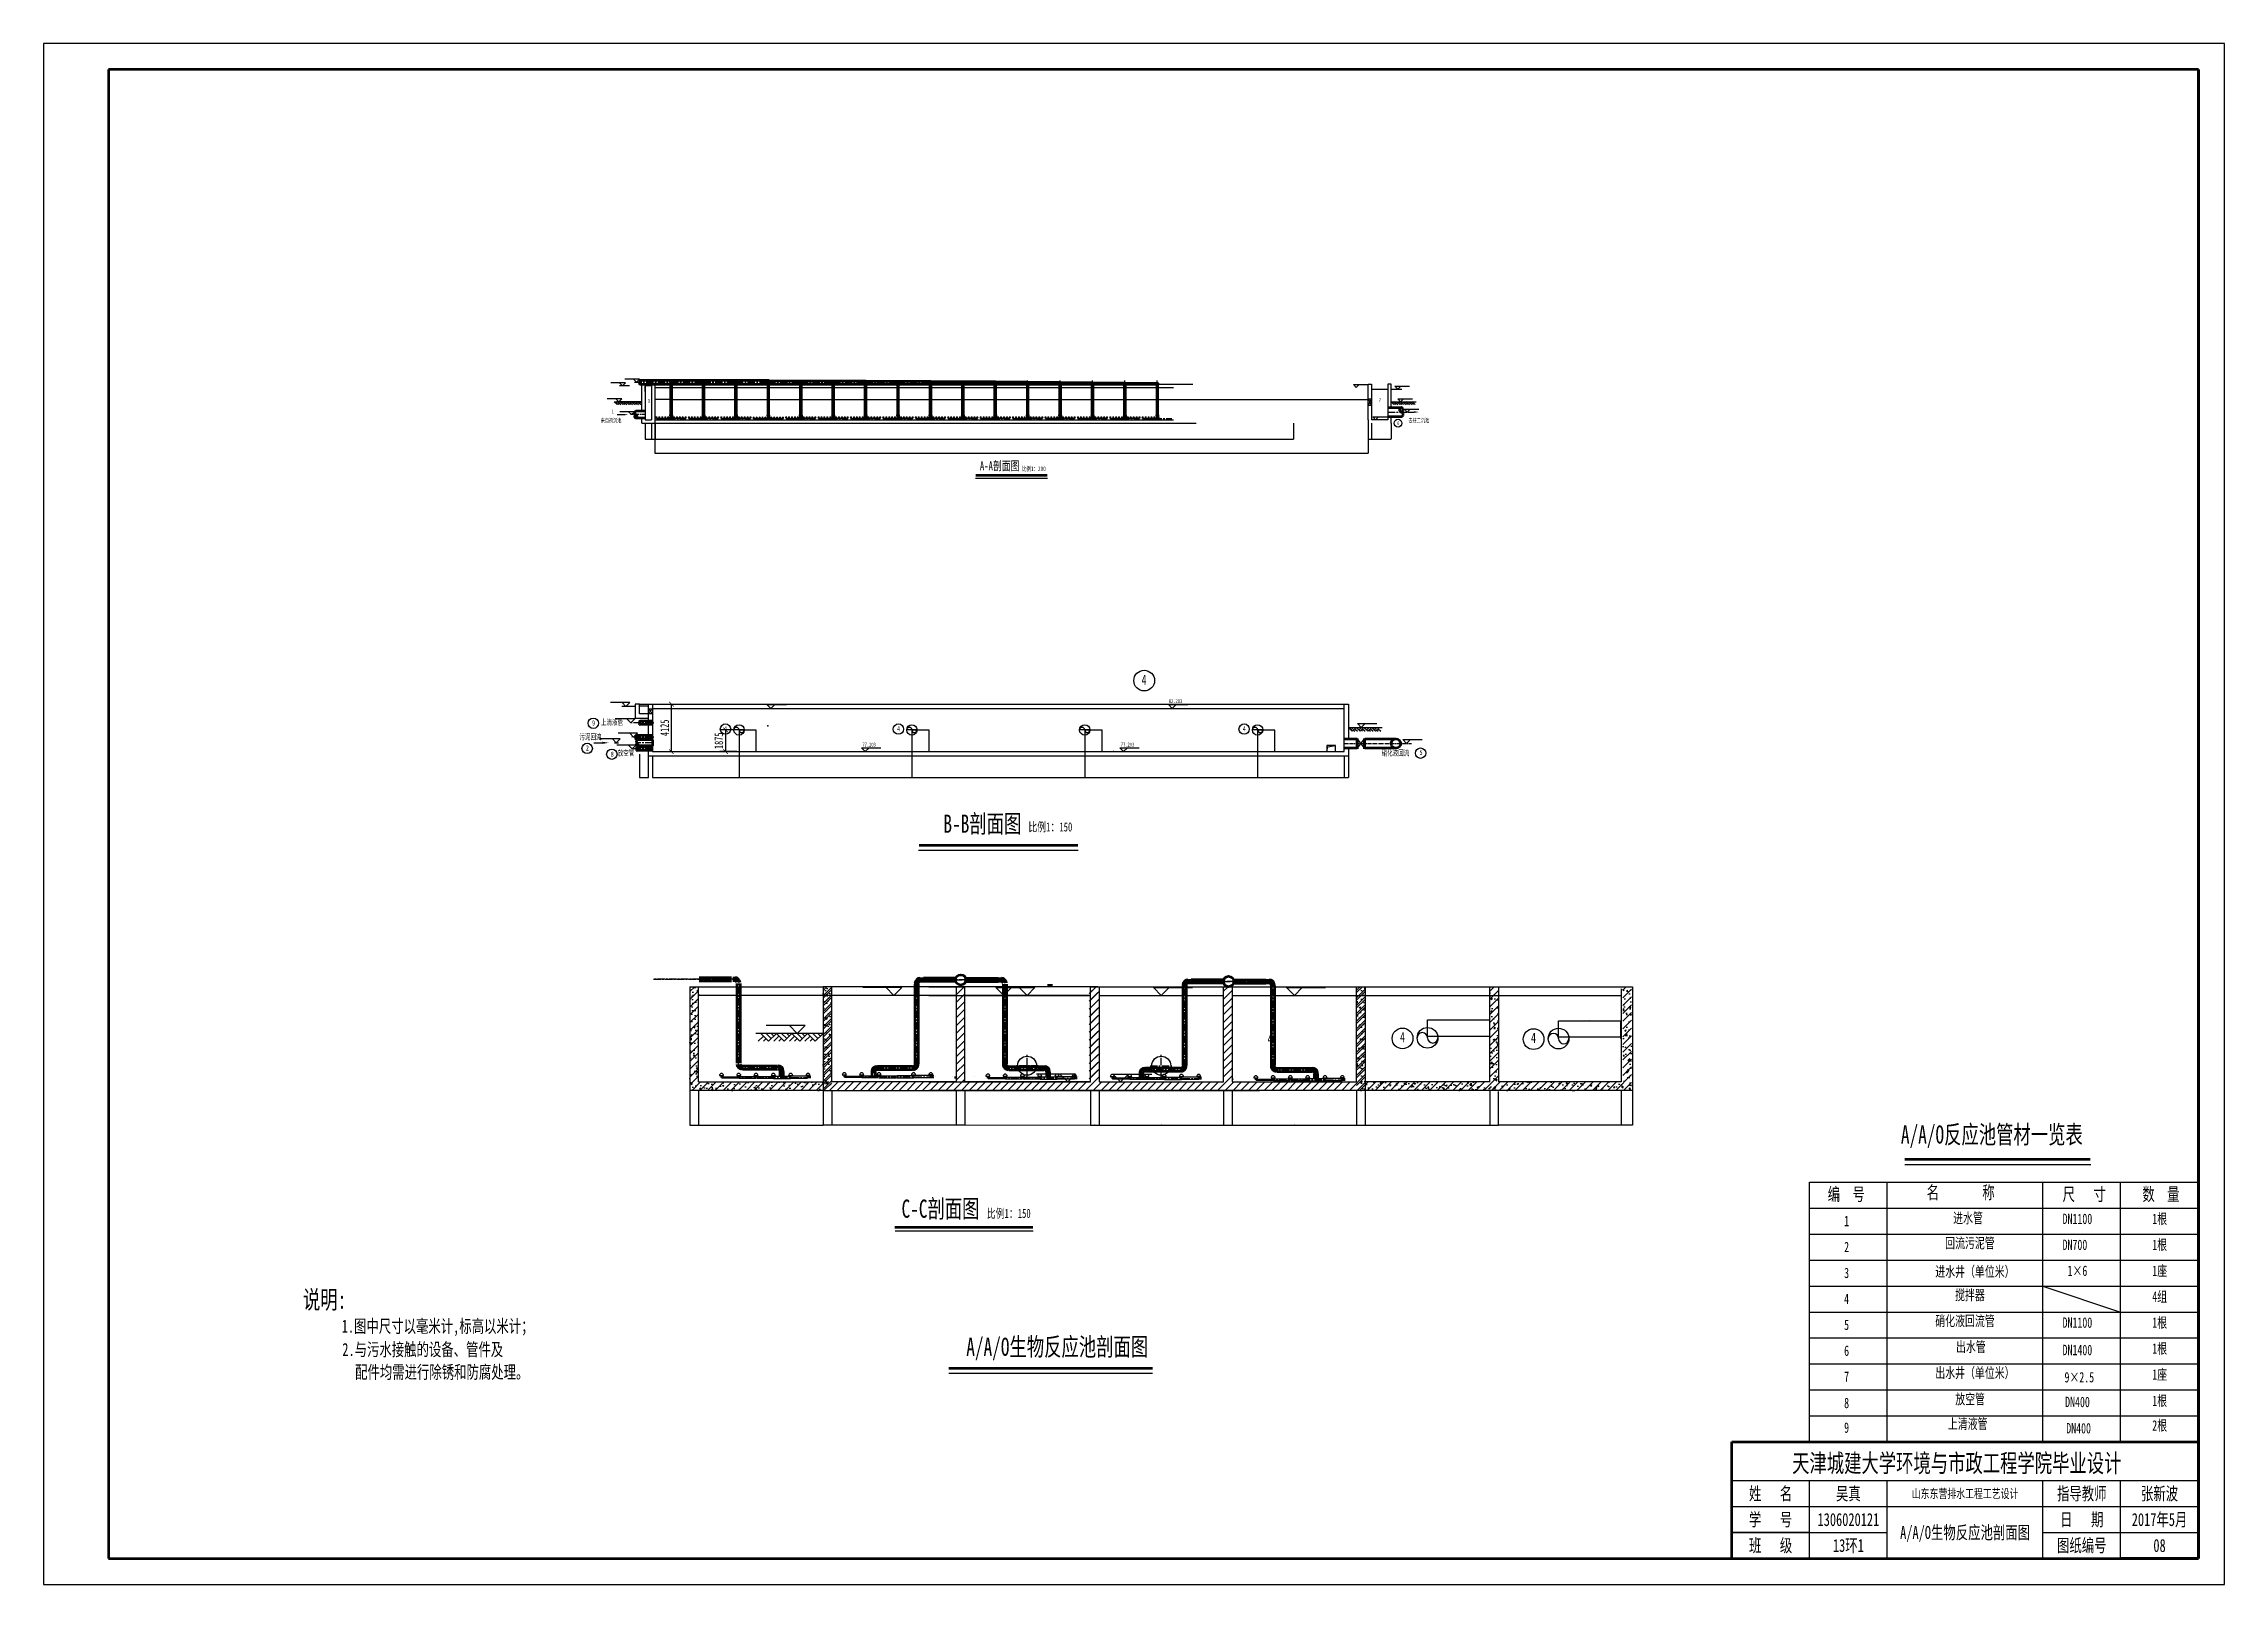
# Model space of a CAD drawing. Header units: millimetres. Extents: x -299291 to 688124, y -407813 to 623474.
# Drawn here: x 498899 to 688124, y -407813 to -274163 of the extents above; entities that cross this region are included whole.
import ezdxf
from ezdxf.enums import TextEntityAlignment as Align

# ---------------------------------------------------------------- set-up
doc = ezdxf.new("R2010")
doc.units = ezdxf.units.MM
doc.linetypes.add('CENTER', pattern=[50.8, 31.75, -6.35, 6.35, -6.35])
doc.layers.add('标注', color=7, linetype='Continuous')
doc.layers.add('轴线', color=6, linetype='CENTER')
for name, color, linetype, lineweight in [('硝化液回流管', 5, 'Continuous', 53), ('空气管', 2, 'Continuous', 53), ('边框粗', 7, 'Continuous', 100)]:
    doc.layers.add(name, color=color, linetype=linetype, lineweight=lineweight)
doc.styles.get("Standard").update_dxf_attribs({"font": 'txt', "bigfont": 'gbcbig.shx'})
doc.styles.add('样式 3', font='', dxfattribs={"width": 0.7, "height": 1000})
doc.styles.add('长仿宋', font='simfang.ttf', dxfattribs={"width": 0.7})
doc.styles.add('长仿宋体', font='simfang.ttf', dxfattribs={"width": 0.7})
doc.styles.get('样式 3').set_extended_font_data('FangSong_GB2312')
doc.dimstyles.new('ISO-25', dxfattribs={"dimtxt": 2.5, "dimasz": 2.5, "dimexe": 1.25, "dimexo": 0.625, "dimtad": 1, "dimtxsty": 'Standard', "dimcen": 2.5, "dimadec": 0, "dimazin": 0, "dimtfac": 1, "dimtmove": 0, "dimatfit": 3, "dimfxl": 1, "dimarcsym": 0})
doc.dimstyles.new('副本ISO-25', dxfattribs={"dimtxt": 750, "dimasz": 400, "dimexe": 500, "dimexo": 200, "dimgap": 200, "dimtad": 1, "dimdec": 1, "dimdsep": 46, "dimtxsty": '长仿宋', "dimblk": 'ARCHTICK', "dimcen": 200, "dimadec": 0, "dimazin": 0, "dimtfac": 1, "dimtdec": 1, "dimtmove": 0, "dimatfit": 3, "dimldrblk": 'ARCHTICK', "dimfxl": 1, "dimarcsym": 0})
pattern_1 = [(45, (-158861.43, -332528.2), (-336.7596, 336.7596), [])]
pattern_2 = [(50, (-135758.4, -332528.8), (1366.385, -119.5431), [142.875, -1571.625]), (355, (-135758.4, -332528.8), (-264.3212, 1432.9248), [114.3, -1257.3]), (100.451, (-135644.6, -332538.8), (1102.0688, 1313.3752), [121.425, -1335.675]), (46.1842, (-135758.4, -332147.8), (2033.0928, -315.3175), [214.3125, -2357.4375]), (96.6356, (-135589, -332174), (1780.532, 1855.6917), [182.1375, -2003.5125]), (351.184, (-135758.4, -332147.8), (1780.5345, 1855.6884), [171.45, -1885.95]), (21, (-135567.9, -332243.1), (1137.1116, -766.9914), [142.875, -1571.625]), (326, (-135567.9, -332243), (463.5152, 1381.4097), [114.3, -1257.3]), (71.4514, (-135473.2, -332307), (1600.6237, 614.4214), [121.425, -1335.675]), (37.5, (-135758.43, -332528.8), (23.16452, 634.1628), [0, -1242.06, 0, -1276.35, 0, -1262.0625]), (7.5, (-135758.4, -332528.8), (501.14747, 751.3543), [0, -727.71, 0, -1213.485, 0, -481.0125]), (327.5, (-136183.24, -332528.8), (1016.92946, -42.96558), [0, -476.25, 0, -1485.9, 0, -1971.675]), (317.5, (-136373.7, -332528.8), (1110.9689, 190.6987), [0, -619.125, 0, -986.79, 0, -1400.175])]
pattern_3 = [(45, (-135758.43, -332528.8), (-336.7596, 336.7596), [])]

msp = doc.modelspace()

# ---------------------------------------------------------------- texts
at = {"style": '长仿宋体', "width": 0.7}
for s, height, p in [('说明:', 1575, (521404.484, -383899.954)), ('1.图中尺寸以毫米计,标高以米计；', 1125, (524766.045, -385978.969)), ('2.与污水接触的设备、管件及', 1125, (524816.445, -387997.533)), ('  配件均需进行除锈和防腐处理。', 1125, (524854.245, -389955.646))]:
    msp.add_text(s, height=height, dxfattribs=at).set_placement(p)
at = {"lineweight": -3, "style": '长仿宋体', "width": 0.7}
msp.add_text('天津城建大学环境与市政工程学院毕业设计', height=1575, dxfattribs=at).set_placement((650617.628, -397295.952), align=Align.MIDDLE_LEFT)
for s, p in [('姓   名', (648749.366, -399937.904)), ('吴真', (655499.366, -399937.904)), ('指导教师', (675749.366, -399937.904)), ('张新波', (682499.366, -399937.904)), ('学   号', (648749.366, -402187.904)), ('1306020121', (655499.366, -402187.904)), ('A/A/O生物反应池剖面图', (665624.366, -403312.904)), ('日   期', (675749.366, -402187.904)), ('2017年5月', (682499.366, -402187.904)), ('班   级', (648749.366, -404437.904)), ('13环1', (655499.366, -404437.904)), ('图纸编号', (675749.366, -404437.904)), ('08', (682499.366, -404437.904))]:
    msp.add_text(s, height=1125, dxfattribs=at).set_placement(p, align=Align.MIDDLE_CENTER)
at = {"style": '长仿宋体', "width": 0.7}
msp.add_text('山东东营排水工程工艺设计', height=787.5, dxfattribs=at).set_placement((665624.366, -399937.904), align=Align.MIDDLE_CENTER)
for s, insert, char_height, width, attachment_point, style in [('1', (548197.505, -305893.111), 337.5, 14319.40364, 1, '长仿宋体'), ('3', (551318.196, -304994.161), 337.5, 14319.40364, 1, '长仿宋体'), ('7', (614754.256, -304909.058), 337.5, 14319.40364, 1, '长仿宋体'), ('来自初沉池', (549032.875, -306661.532), 365.625, 2733.12454, 3, '长仿宋体'), ('6', (616348.498, -306906.571), 337.5, 14319.40364, 1, '长仿宋体'), ('去往二沉池', (619125.457, -306661.532), 365.625, 2733.12454, 3, '长仿宋体'), ('\\pt24105;比例1：200', (585856.857, -310843.18), 393.75, 19092.53818, 3, '长仿宋体'), ('4', (594170.506, -328910.315), 900, 38185.07636, 1, '长仿宋体'), ('82.203', (596536.665, -331027.084), 337.5, 551.03689, 1, '样式 3'), ('9', (546490.97, -332864.658), 450, 19092.53818, 1, '长仿宋体'), ('上清液管', (549180.722, -332776.857), 487.5, 3644.16605, 3, '长仿宋体'), ('污泥回流', (547303.801, -334053.872), 487.5, 3644.16605, 3, '长仿宋体'), ('4', (557954.49, -333365.087), 450, 19092.53818, 1, '长仿宋体'), ('77.203', (569949.983, -335140.667), 337.5, 551.03689, 7, '样式 3'), ('4', (572954.49, -333365.087), 450, 19092.53818, 1, '长仿宋体'), ('77.203', (592370.424, -335140.667), 337.5, 551.03689, 7, '样式 3'), ('4', (602954.49, -333365.087), 450, 19092.53818, 1, '长仿宋体'), ('2', (545952.226, -335036.1), 450, 19092.53818, 1, '长仿宋体'), ('8', (548114.639, -335573.731), 450, 19092.53818, 1, '长仿宋体'), ('放空管', (550147.379, -335447.778), 487.5, 3644.16605, 3, '长仿宋体'), ('硝化液回流', (617389.732, -335449.701), 487.5, 3644.16605, 3, '长仿宋体'), ('5', (618292.553, -335410.917), 450, 19092.53818, 1, '长仿宋体'), ('\\pt3.214e+004;比例1：150', (588159.429, -341716.032), 787.5, 38185.07636, 3, '长仿宋体'), ('4', (605104.95, -360046.33), 900, 38185.07636, 1, '长仿宋体'), ('4', (616593.326, -359890.383), 900, 38185.07636, 1, '长仿宋体'), ('4', (627964.102, -359954.991), 900, 38185.07636, 1, '长仿宋体'), ('\\pt3.214e+004;比例1：150', (584546.894, -375240.136), 787.5, 38185.07636, 3, '长仿宋体'), ('1', (655130.194, -375844.337), 900, 38185.07636, 1, '长仿宋体'), ('         进水管', (660732.253, -375585.719), 900, 38185.07636, 1, '长仿宋体'), ('DN1100  ', (674085.639, -375656.403), 900, 38185.07636, 1, '长仿宋体'), ('  1根', (681009.536, -375656.403), 900, 38185.07636, 1, '长仿宋体'), ('2', (655130.194, -378094.337), 900, 38185.07636, 1, '长仿宋体'), ('          回流污泥管', (659612.273, -377753.706), 900, 38185.07636, 1, '长仿宋体'), ('DN700  ', (674085.639, -377906.403), 900, 38185.07636, 1, '长仿宋体'), ('  1根', (681009.536, -377906.403), 900, 38185.07636, 1, '长仿宋体'), ('        进水井（单位米）', (659612.273, -380224.48), 900, 38185.07636, 1, '长仿宋体'), (' 1×6', (674085.639, -380156.403), 900, 38185.07636, 1, '长仿宋体'), ('  1座', (681009.536, -380156.403), 900, 38185.07636, 1, '长仿宋体'), ('3', (655130.194, -380344.337), 900, 38185.07636, 1, '长仿宋体'), ('            搅拌器 ', (659612.273, -382253.706), 900, 38185.07636, 1, '长仿宋体'), ('4', (655130.194, -382594.337), 900, 38185.07636, 1, '长仿宋体'), ('  4组', (681009.536, -382406.403), 900, 38185.07636, 1, '长仿宋体'), ('5', (655130.194, -384844.337), 900, 38185.07636, 1, '长仿宋体'), ('        硝化液回流管 ', (659612.273, -384503.706), 900, 38185.07636, 1, '长仿宋体'), ('DN1100 ', (674085.639, -384656.403), 900, 38185.07636, 1, '长仿宋体'), ('  1根', (681009.536, -384656.403), 900, 38185.07636, 1, '长仿宋体'), ('6', (655130.194, -387094.337), 900, 38185.07636, 1, '长仿宋体'), ('             出水管', (659265.912, -386753.706), 900, 38185.07636, 1, '长仿宋体'), ('DN1400  ', (674085.639, -387031.488), 900, 38185.07636, 1, '长仿宋体'), ('  1根', (681009.536, -386906.403), 900, 38185.07636, 1, '长仿宋体'), ('7', (655130.194, -389344.337), 900, 38185.07636, 1, '长仿宋体'), ('        出水井（单位米）', (659612.273, -389012.089), 900, 38185.07636, 1, '长仿宋体'), ('9×2.5 ', (674252.795, -389395.338), 900, 38185.07636, 1, '长仿宋体'), ('  1座', (681009.536, -389156.403), 900, 38185.07636, 1, '长仿宋体'), ('8', (655130.194, -391623.832), 900, 38185.07636, 1, '长仿宋体'), ('        放空管', (661346.843, -391291.584), 900, 38185.07636, 1, '长仿宋体'), ('DN400 ', (674306.073, -391536.209), 900, 38185.07636, 1, '长仿宋体'), ('  1根', (681009.536, -391435.897), 900, 38185.07636, 1, '长仿宋体'), ('        上清液管', (660707.791, -393434.309), 900, 38185.07636, 1, '长仿宋体'), ('  2根', (681009.536, -393578.623), 900, 38185.07636, 1, '长仿宋体'), ('9', (655130.194, -393766.557), 900, 38185.07636, 1, '长仿宋体'), ('DN400 ', (674404.02, -393817.558), 900, 38185.07636, 1, '长仿宋体')]:
    msp.add_mtext(s, dxfattribs=dict(insert=insert, char_height=char_height, width=width, attachment_point=attachment_point, style=style))
at = {"lineweight": -3, "style": '长仿宋体'}
for s, insert, char_height, width, attachment_point in [('A-A剖面图', (583581.733, -310383.104), 787.5, 5498.23987, 3), ('B-B剖面图', (583736.019, -341043.135), 1575, 10996.47973, 3), ('        A/A/O反应池管材一览表', (654056.433, -368001.398), 1575, 28806.4, 1), ('C-C剖面图', (580101.935, -374432.968), 1575, 10996.47973, 3), ('编  号', (653704.325, -373406.403), 1125, 9975, 1), ('     名       称', (659612.273, -373253.706), 1125, 14914.77273, 1), ('尺   寸  ', (674085.639, -373406.403), 1125, 9975, 1), ('数  量', (681009.536, -373406.403), 1125, 9975, 1), ('A/A/O生物反应池剖面图', (594737.739, -386414.716), 1575, 16553.74758, 3)]:
    msp.add_mtext(s, dxfattribs=dict(at, insert=insert, char_height=char_height, width=width, attachment_point=attachment_point))

# ---------------------------------------------------------------- blocks, each defined once
blk = doc.blocks.new('biao')
for p, q in [((39035, 59304), (42035, 59304)), ((39035, 59304), (39635, 59304)), ((39635, 58704), (39035, 59304)), ((39635, 58704), (40235, 59304))]:
    blk.add_line(p, q)
blk = doc.blocks.new('*D190')
at = {"color": 0, "lineweight": -2, "ltscale": 20, "transparency": 16777216}
for p, q in [((551940, -305035), (551940, -305034)), ((553344, -305035), (551943, -305035)), ((553346, -305035), (553346, -305034))]:
    blk.add_line(p, q, dxfattribs=at)
at = {"color": 0, "ltscale": 20, "transparency": 16777216}
for points in [[(551943, -305035), (551943, -305036), (551940, -305035)], [(553344, -305035), (553344, -305036), (553346, -305035)]]:
    blk.add_solid(points, dxfattribs=at)
at = {"layer": 'Defpoints', "color": 0, "ltscale": 20, "transparency": 16777216}
for p in [(551940, -305035), (551940, -305035), (553346, -305035)]:
    blk.add_point(p, dxfattribs=at)
at = {"color": 0, "ltscale": 20, "transparency": 16777216, "insert": (552643, -305033), "char_height": 2.5, "attachment_point": 5}
blk.add_mtext('1406,25', dxfattribs=at)
blk = doc.blocks.new('*D191')
at = {"color": 0, "lineweight": -2, "ltscale": 20, "transparency": 16777216}
for p, q in [((553346, -305035), (553346, -305034)), ((553349, -305035), (556156, -305035)), ((556159, -305035), (556159, -305034))]:
    blk.add_line(p, q, dxfattribs=at)
at = {"color": 0, "ltscale": 20, "transparency": 16777216}
for points in [[(553349, -305035), (553349, -305036), (553346, -305035)], [(556156, -305035), (556156, -305036), (556159, -305035)]]:
    blk.add_solid(points, dxfattribs=at)
at = {"layer": 'Defpoints', "color": 0, "ltscale": 20, "transparency": 16777216}
for p in [(553346, -305035), (556159, -305035), (556159, -305035)]:
    blk.add_point(p, dxfattribs=at)
at = {"color": 0, "ltscale": 20, "transparency": 16777216, "insert": (554753, -305033), "char_height": 2.5, "attachment_point": 5}
blk.add_mtext('2812,5', dxfattribs=at)
blk = doc.blocks.new('*D192')
at = {"color": 0, "lineweight": -2, "ltscale": 20, "transparency": 16777216}
for p, q in [((556159, -305035), (556159, -305034)), ((556161, -305035), (558969, -305035)), ((558971, -305036), (558971, -305037))]:
    blk.add_line(p, q, dxfattribs=at)
at = {"color": 0, "ltscale": 20, "transparency": 16777216}
for points in [[(556161, -305035), (556161, -305036), (556159, -305035)], [(558969, -305035), (558969, -305036), (558971, -305035)]]:
    blk.add_solid(points, dxfattribs=at)
at = {"layer": 'Defpoints', "color": 0, "ltscale": 20, "transparency": 16777216}
for p in [(556159, -305035), (558971, -305035), (558971, -305035)]:
    blk.add_point(p, dxfattribs=at)
at = {"color": 0, "ltscale": 20, "transparency": 16777216, "insert": (557565, -305033), "char_height": 2.5, "attachment_point": 5}
blk.add_mtext('2812,5', dxfattribs=at)
blk = doc.blocks.new('*D193')
at = {"color": 0, "lineweight": -2, "ltscale": 20, "transparency": 16777216}
for p, q in [((558971, -305035), (558971, -305034)), ((558974, -305035), (561781, -305035)), ((561784, -305035), (561784, -305034))]:
    blk.add_line(p, q, dxfattribs=at)
at = {"color": 0, "ltscale": 20, "transparency": 16777216}
for points in [[(558974, -305035), (558974, -305036), (558971, -305035)], [(561781, -305035), (561781, -305036), (561784, -305035)]]:
    blk.add_solid(points, dxfattribs=at)
at = {"layer": 'Defpoints', "color": 0, "ltscale": 20, "transparency": 16777216}
for p in [(558971, -305035), (561784, -305035), (561784, -305035)]:
    blk.add_point(p, dxfattribs=at)
at = {"color": 0, "ltscale": 20, "transparency": 16777216, "insert": (560378, -305033), "char_height": 2.5, "attachment_point": 5}
blk.add_mtext('2812,5', dxfattribs=at)
blk = doc.blocks.new('*D194')
at = {"color": 0, "lineweight": -2, "ltscale": 20, "transparency": 16777216}
for p, q in [((561784, -305035), (561784, -305034)), ((561786, -305035), (564594, -305035)), ((564596, -305035), (564596, -305034))]:
    blk.add_line(p, q, dxfattribs=at)
at = {"color": 0, "ltscale": 20, "transparency": 16777216}
for points in [[(561786, -305035), (561786, -305036), (561784, -305035)], [(564594, -305035), (564594, -305036), (564596, -305035)]]:
    blk.add_solid(points, dxfattribs=at)
at = {"layer": 'Defpoints', "color": 0, "ltscale": 20, "transparency": 16777216}
for p in [(561784, -305035), (564596, -305035), (564596, -305035)]:
    blk.add_point(p, dxfattribs=at)
at = {"color": 0, "ltscale": 20, "transparency": 16777216, "insert": (563190, -305033), "char_height": 2.5, "attachment_point": 5}
blk.add_mtext('2812,5', dxfattribs=at)
blk = doc.blocks.new('*D195')
at = {"color": 0, "lineweight": -2, "ltscale": 20, "transparency": 16777216}
for p, q in [((567409, -305035), (567409, -305034)), ((567411, -305035), (570219, -305035)), ((570221, -305035), (570221, -305034))]:
    blk.add_line(p, q, dxfattribs=at)
at = {"color": 0, "ltscale": 20, "transparency": 16777216}
for points in [[(567411, -305035), (567411, -305036), (567409, -305035)], [(570219, -305035), (570219, -305036), (570221, -305035)]]:
    blk.add_solid(points, dxfattribs=at)
at = {"layer": 'Defpoints', "color": 0, "ltscale": 20, "transparency": 16777216}
for p in [(567409, -305035), (570221, -305035), (570221, -305035)]:
    blk.add_point(p, dxfattribs=at)
at = {"color": 0, "ltscale": 20, "transparency": 16777216, "insert": (568815, -305033), "char_height": 2.5, "attachment_point": 5}
blk.add_mtext('2812,5', dxfattribs=at)
blk = doc.blocks.new('*D196')
at = {"color": 0, "lineweight": -2, "ltscale": 20, "transparency": 16777216}
for p, q in [((570221, -305035), (570221, -305034)), ((570224, -305035), (573031, -305035)), ((573034, -305035), (573034, -305034))]:
    blk.add_line(p, q, dxfattribs=at)
at = {"color": 0, "ltscale": 20, "transparency": 16777216}
for points in [[(570224, -305035), (570224, -305036), (570221, -305035)], [(573031, -305035), (573031, -305036), (573034, -305035)]]:
    blk.add_solid(points, dxfattribs=at)
at = {"layer": 'Defpoints', "color": 0, "ltscale": 20, "transparency": 16777216}
for p in [(570221, -305035), (573034, -305035), (573034, -305035)]:
    blk.add_point(p, dxfattribs=at)
at = {"color": 0, "ltscale": 20, "transparency": 16777216, "insert": (571628, -305033), "char_height": 2.5, "attachment_point": 5}
blk.add_mtext('2812,5', dxfattribs=at)
blk = doc.blocks.new('*D197')
at = {"color": 0, "lineweight": -2, "ltscale": 20, "transparency": 16777216}
for p, q in [((573034, -305035), (573034, -305034)), ((573036, -305035), (575844, -305035)), ((575846, -305035), (575846, -305034))]:
    blk.add_line(p, q, dxfattribs=at)
at = {"color": 0, "ltscale": 20, "transparency": 16777216}
for points in [[(573036, -305035), (573036, -305036), (573034, -305035)], [(575844, -305035), (575844, -305036), (575846, -305035)]]:
    blk.add_solid(points, dxfattribs=at)
at = {"layer": 'Defpoints', "color": 0, "ltscale": 20, "transparency": 16777216}
for p in [(573034, -305035), (575846, -305035), (575846, -305035)]:
    blk.add_point(p, dxfattribs=at)
at = {"color": 0, "ltscale": 20, "transparency": 16777216, "insert": (574440, -305033), "char_height": 2.5, "attachment_point": 5}
blk.add_mtext('2812,5', dxfattribs=at)
blk = doc.blocks.new('*D198')
at = {"color": 0, "lineweight": -2, "ltscale": 20, "transparency": 16777216}
for p, q in [((575846, -305035), (575846, -305034)), ((575849, -305035), (578656, -305035)), ((578659, -305035), (578659, -305034))]:
    blk.add_line(p, q, dxfattribs=at)
at = {"color": 0, "ltscale": 20, "transparency": 16777216}
for points in [[(575849, -305035), (575849, -305036), (575846, -305035)], [(578656, -305035), (578656, -305036), (578659, -305035)]]:
    blk.add_solid(points, dxfattribs=at)
at = {"layer": 'Defpoints', "color": 0, "ltscale": 20, "transparency": 16777216}
for p in [(575846, -305035), (578659, -305035), (578659, -305035)]:
    blk.add_point(p, dxfattribs=at)
at = {"color": 0, "ltscale": 20, "transparency": 16777216, "insert": (577253, -305033), "char_height": 2.5, "attachment_point": 5}
blk.add_mtext('2812,5', dxfattribs=at)
blk = doc.blocks.new('*D199')
at = {"color": 0, "lineweight": -2, "ltscale": 20, "transparency": 16777216}
for p, q in [((578659, -305035), (578659, -305034)), ((578661, -305035), (581469, -305035)), ((581471, -305035), (581471, -305034))]:
    blk.add_line(p, q, dxfattribs=at)
at = {"color": 0, "ltscale": 20, "transparency": 16777216}
for points in [[(578661, -305035), (578661, -305036), (578659, -305035)], [(581469, -305035), (581469, -305036), (581471, -305035)]]:
    blk.add_solid(points, dxfattribs=at)
at = {"layer": 'Defpoints', "color": 0, "ltscale": 20, "transparency": 16777216}
for p in [(578659, -305035), (581471, -305035), (581471, -305035)]:
    blk.add_point(p, dxfattribs=at)
at = {"color": 0, "ltscale": 20, "transparency": 16777216, "insert": (580065, -305033), "char_height": 2.5, "attachment_point": 5}
blk.add_mtext('2812,5', dxfattribs=at)
blk = doc.blocks.new('*D200')
at = {"color": 0, "lineweight": -2, "ltscale": 20, "transparency": 16777216}
for p, q in [((581471, -305035), (581471, -305034)), ((581474, -305035), (584281, -305035)), ((584284, -305035), (584284, -305034))]:
    blk.add_line(p, q, dxfattribs=at)
at = {"color": 0, "ltscale": 20, "transparency": 16777216}
for points in [[(581474, -305035), (581474, -305036), (581471, -305035)], [(584281, -305035), (584281, -305036), (584284, -305035)]]:
    blk.add_solid(points, dxfattribs=at)
at = {"layer": 'Defpoints', "color": 0, "ltscale": 20, "transparency": 16777216}
for p in [(581471, -305035), (584284, -305035), (584284, -305035)]:
    blk.add_point(p, dxfattribs=at)
at = {"color": 0, "ltscale": 20, "transparency": 16777216, "insert": (582878, -305033), "char_height": 2.5, "attachment_point": 5}
blk.add_mtext('2812,5', dxfattribs=at)
blk = doc.blocks.new('*D201')
at = {"color": 0, "lineweight": -2, "ltscale": 20, "transparency": 16777216}
for p, q in [((584284, -305035), (584284, -305034)), ((584286, -305035), (587094, -305035)), ((587096, -305035), (587096, -305034))]:
    blk.add_line(p, q, dxfattribs=at)
at = {"color": 0, "ltscale": 20, "transparency": 16777216}
for points in [[(584286, -305035), (584286, -305036), (584284, -305035)], [(587094, -305035), (587094, -305036), (587096, -305035)]]:
    blk.add_solid(points, dxfattribs=at)
at = {"layer": 'Defpoints', "color": 0, "ltscale": 20, "transparency": 16777216}
for p in [(584284, -305035), (587096, -305035), (587096, -305035)]:
    blk.add_point(p, dxfattribs=at)
at = {"color": 0, "ltscale": 20, "transparency": 16777216, "insert": (585690, -305033), "char_height": 2.5, "attachment_point": 5}
blk.add_mtext('2812,5', dxfattribs=at)
blk = doc.blocks.new('*D202')
at = {"color": 0, "lineweight": -2, "ltscale": 20, "transparency": 16777216}
for p, q in [((587096, -305035), (587096, -305034)), ((587099, -305035), (589906, -305035)), ((589909, -305035), (589909, -305034))]:
    blk.add_line(p, q, dxfattribs=at)
at = {"color": 0, "ltscale": 20, "transparency": 16777216}
for points in [[(587099, -305035), (587099, -305036), (587096, -305035)], [(589906, -305035), (589906, -305036), (589909, -305035)]]:
    blk.add_solid(points, dxfattribs=at)
at = {"layer": 'Defpoints', "color": 0, "ltscale": 20, "transparency": 16777216}
for p in [(587096, -305035), (589909, -305035), (589909, -305035)]:
    blk.add_point(p, dxfattribs=at)
at = {"color": 0, "ltscale": 20, "transparency": 16777216, "insert": (588503, -305033), "char_height": 2.5, "attachment_point": 5}
blk.add_mtext('2812,5', dxfattribs=at)
blk = doc.blocks.new('*D203')
at = {"color": 0, "lineweight": -2, "ltscale": 20, "transparency": 16777216}
for p, q in [((589909, -305035), (589909, -305034)), ((589911, -305035), (592719, -305035)), ((592721, -305035), (592721, -305034))]:
    blk.add_line(p, q, dxfattribs=at)
at = {"color": 0, "ltscale": 20, "transparency": 16777216}
for points in [[(589911, -305035), (589911, -305036), (589909, -305035)], [(592719, -305035), (592719, -305036), (592721, -305035)]]:
    blk.add_solid(points, dxfattribs=at)
at = {"layer": 'Defpoints', "color": 0, "ltscale": 20, "transparency": 16777216}
for p in [(589909, -305035), (592721, -305035), (592721, -305035)]:
    blk.add_point(p, dxfattribs=at)
at = {"color": 0, "ltscale": 20, "transparency": 16777216, "insert": (591315, -305033), "char_height": 2.5, "attachment_point": 5}
blk.add_mtext('2812,5', dxfattribs=at)
blk = doc.blocks.new('*D204')
at = {"color": 0, "lineweight": -2, "ltscale": 20, "transparency": 16777216}
for p, q in [((592721, -305035), (592721, -305034)), ((592724, -305035), (595531, -305035)), ((595534, -305035), (595534, -305034))]:
    blk.add_line(p, q, dxfattribs=at)
at = {"color": 0, "ltscale": 20, "transparency": 16777216}
for points in [[(592724, -305035), (592724, -305036), (592721, -305035)], [(595531, -305035), (595531, -305036), (595534, -305035)]]:
    blk.add_solid(points, dxfattribs=at)
at = {"layer": 'Defpoints', "color": 0, "ltscale": 20, "transparency": 16777216}
for p in [(592721, -305035), (595534, -305035), (595534, -305035)]:
    blk.add_point(p, dxfattribs=at)
at = {"color": 0, "ltscale": 20, "transparency": 16777216, "insert": (594128, -305033), "char_height": 2.5, "attachment_point": 5}
blk.add_mtext('2812,5', dxfattribs=at)
blk = doc.blocks.new('*D205')
at = {"color": 0, "lineweight": -2, "ltscale": 20, "transparency": 16777216}
for p, q in [((595534, -305035), (595534, -305034)), ((595536, -305035), (613841, -305035)), ((613843, -305035), (613843, -305034))]:
    blk.add_line(p, q, dxfattribs=at)
at = {"color": 0, "ltscale": 20, "transparency": 16777216}
for points in [[(595536, -305035), (595536, -305036), (595534, -305035)], [(613841, -305035), (613841, -305036), (613843, -305035)]]:
    blk.add_solid(points, dxfattribs=at)
at = {"layer": 'Defpoints', "color": 0, "ltscale": 20, "transparency": 16777216}
for p in [(595534, -305035), (613843, -305035), (613843, -305035)]:
    blk.add_point(p, dxfattribs=at)
at = {"color": 0, "ltscale": 20, "transparency": 16777216, "insert": (604688, -305033), "char_height": 2.5, "attachment_point": 5}
blk.add_mtext('18309,38', dxfattribs=at)
blk = doc.blocks.new('*D182')
at = {"color": 0, "lineweight": -2, "ltscale": 20, "transparency": 16777216}
for p, q in [((551096, -307079), (551096, -308483)), ((551659, -307079), (551659, -308483)), ((551099, -308482), (551656, -308482))]:
    blk.add_line(p, q, dxfattribs=at)
at = {"color": 0, "ltscale": 20, "transparency": 16777216}
for points in [[(551099, -308482), (551099, -308483), (551096, -308482)], [(551656, -308482), (551656, -308483), (551659, -308482)]]:
    blk.add_solid(points, dxfattribs=at)
at = {"layer": 'Defpoints', "color": 0, "ltscale": 20, "transparency": 16777216}
for p in [(551096, -307078), (551659, -307078), (551659, -308482)]:
    blk.add_point(p, dxfattribs=at)
at = {"color": 0, "ltscale": 20, "transparency": 16777216, "insert": (551378, -308480), "char_height": 2.5, "attachment_point": 5}
blk.add_mtext('562,5', dxfattribs=at)
blk = doc.blocks.new('*D206')
at = {"color": 0, "lineweight": -2, "ltscale": 20, "transparency": 16777216}
for p, q in [((551659, -307079), (551659, -308483)), ((551940, -307079), (551940, -308483)), ((551661, -308482), (551938, -308482))]:
    blk.add_line(p, q, dxfattribs=at)
at = {"color": 0, "ltscale": 20, "transparency": 16777216}
for points in [[(551661, -308482), (551661, -308483), (551659, -308482)], [(551938, -308482), (551938, -308483), (551940, -308482)]]:
    blk.add_solid(points, dxfattribs=at)
at = {"layer": 'Defpoints', "color": 0, "ltscale": 20, "transparency": 16777216}
for p in [(551659, -307078), (551940, -307078), (551940, -308482)]:
    blk.add_point(p, dxfattribs=at)
at = {"color": 0, "ltscale": 20, "transparency": 16777216, "insert": (551799, -308480), "char_height": 2.5, "attachment_point": 5}
blk.add_mtext('281,25', dxfattribs=at)
blk = doc.blocks.new('*D207')
at = {"color": 0, "lineweight": -2, "ltscale": 20, "transparency": 16777216}
for p, q in [((613843, -307079), (613843, -308483)), ((614124, -307079), (614124, -308483)), ((613846, -308482), (614122, -308482))]:
    blk.add_line(p, q, dxfattribs=at)
at = {"color": 0, "ltscale": 20, "transparency": 16777216}
for points in [[(613846, -308482), (613846, -308483), (613843, -308482)], [(614122, -308482), (614122, -308483), (614124, -308482)]]:
    blk.add_solid(points, dxfattribs=at)
at = {"layer": 'Defpoints', "color": 0, "ltscale": 20, "transparency": 16777216}
for p in [(613843, -307078), (614124, -307078), (614124, -308482)]:
    blk.add_point(p, dxfattribs=at)
at = {"color": 0, "ltscale": 20, "transparency": 16777216, "insert": (613984, -308480), "char_height": 2.5, "attachment_point": 5}
blk.add_mtext('281,25', dxfattribs=at)
blk = doc.blocks.new('*D183')
at = {"color": 0, "lineweight": -2, "ltscale": 20, "transparency": 16777216}
for p, q in [((614124, -307079), (614124, -308483)), ((615812, -307079), (615812, -308483)), ((614127, -308482), (615809, -308482))]:
    blk.add_line(p, q, dxfattribs=at)
at = {"color": 0, "ltscale": 20, "transparency": 16777216}
for points in [[(614127, -308482), (614127, -308483), (614124, -308482)], [(615809, -308482), (615809, -308483), (615812, -308482)]]:
    blk.add_solid(points, dxfattribs=at)
at = {"layer": 'Defpoints', "color": 0, "ltscale": 20, "transparency": 16777216}
for p in [(614124, -307078), (615812, -307078), (615812, -308482)]:
    blk.add_point(p, dxfattribs=at)
at = {"color": 0, "ltscale": 20, "transparency": 16777216, "insert": (614968, -308480), "char_height": 2.5, "attachment_point": 5}
blk.add_mtext('1687,5', dxfattribs=at)
blk = doc.blocks.new('*D208')
at = {"color": 0, "lineweight": -2, "ltscale": 20, "transparency": 16777216}
for p, q in [((551363, -335950), (551363, -337821)), ((551363, -335950), (551363, -337821)), ((551361, -337820), (551358, -337820)), ((551366, -337820), (551371, -337820))]:
    blk.add_line(p, q, dxfattribs=at)
at = {"color": 0, "ltscale": 20, "transparency": 16777216}
for points in [[(551361, -337819), (551361, -337820), (551363, -337820)], [(551366, -337819), (551366, -337820), (551363, -337820)]]:
    blk.add_solid(points, dxfattribs=at)
at = {"layer": 'Defpoints', "color": 0, "ltscale": 20, "transparency": 16777216}
for p in [(551363, -335950), (551363, -335950), (551363, -337820)]:
    blk.add_point(p, dxfattribs=at)
at = {"color": 0, "ltscale": 20, "transparency": 16777216, "insert": (551370, -337818), "char_height": 2.5, "attachment_point": 5}
blk.add_mtext('0', dxfattribs=at)
blk = doc.blocks.new('*D184')
at = {"color": 0, "lineweight": -2, "ltscale": 20, "transparency": 16777216}
for p, q in [((551738, -335950), (551738, -337821)), ((559238, -335950), (559238, -337821)), ((551741, -337820), (559236, -337820))]:
    blk.add_line(p, q, dxfattribs=at)
at = {"color": 0, "ltscale": 20, "transparency": 16777216}
for points in [[(551741, -337819), (551741, -337820), (551738, -337820)], [(559236, -337819), (559236, -337820), (559238, -337820)]]:
    blk.add_solid(points, dxfattribs=at)
at = {"layer": 'Defpoints', "color": 0, "ltscale": 20, "transparency": 16777216}
for p in [(551738, -335950), (559238, -335950), (559238, -337820)]:
    blk.add_point(p, dxfattribs=at)
at = {"color": 0, "ltscale": 20, "transparency": 16777216, "insert": (555488, -337818), "char_height": 2.5, "attachment_point": 5}
blk.add_mtext('7500', dxfattribs=at)
blk = doc.blocks.new('*D185')
at = {"color": 0, "lineweight": -2, "ltscale": 20, "transparency": 16777216}
for p, q in [((589238, -335950), (589238, -337821)), ((604238, -335950), (604238, -337821)), ((589241, -337820), (604236, -337820))]:
    blk.add_line(p, q, dxfattribs=at)
at = {"color": 0, "ltscale": 20, "transparency": 16777216}
for points in [[(589241, -337819), (589241, -337820), (589238, -337820)], [(604236, -337819), (604236, -337820), (604238, -337820)]]:
    blk.add_solid(points, dxfattribs=at)
at = {"layer": 'Defpoints', "color": 0, "ltscale": 20, "transparency": 16777216}
for p in [(589238, -335950), (604238, -335950), (604238, -337820)]:
    blk.add_point(p, dxfattribs=at)
at = {"color": 0, "ltscale": 20, "transparency": 16777216, "insert": (596738, -337818), "char_height": 2.5, "attachment_point": 5}
blk.add_mtext('15000', dxfattribs=at)
blk = doc.blocks.new('*D186')
at = {"color": 0, "lineweight": -2, "ltscale": 20, "transparency": 16777216}
for p, q in [((604238, -335950), (604238, -337821)), ((611738, -335950), (611738, -337821)), ((604241, -337820), (611736, -337820))]:
    blk.add_line(p, q, dxfattribs=at)
at = {"color": 0, "ltscale": 20, "transparency": 16777216}
for points in [[(604241, -337819), (604241, -337820), (604238, -337820)], [(611736, -337819), (611736, -337820), (611738, -337820)]]:
    blk.add_solid(points, dxfattribs=at)
at = {"layer": 'Defpoints', "color": 0, "ltscale": 20, "transparency": 16777216}
for p in [(604238, -335950), (611738, -335950), (611738, -337820)]:
    blk.add_point(p, dxfattribs=at)
at = {"color": 0, "ltscale": 20, "transparency": 16777216, "insert": (607988, -337818), "char_height": 2.5, "attachment_point": 5}
blk.add_mtext('7500', dxfattribs=at)
blk = doc.blocks.new('*D209')
at = {"color": 0, "lineweight": -2, "ltscale": 20, "transparency": 16777216}
for p, q in [((611738, -335950), (611738, -337821)), ((612113, -335950), (612113, -337821)), ((611741, -337820), (612111, -337820))]:
    blk.add_line(p, q, dxfattribs=at)
at = {"color": 0, "ltscale": 20, "transparency": 16777216}
for points in [[(611741, -337819), (611741, -337820), (611738, -337820)], [(612111, -337819), (612111, -337820), (612113, -337820)]]:
    blk.add_solid(points, dxfattribs=at)
at = {"layer": 'Defpoints', "color": 0, "ltscale": 20, "transparency": 16777216}
for p in [(611738, -335950), (612113, -335950), (612113, -337820)]:
    blk.add_point(p, dxfattribs=at)
at = {"color": 0, "ltscale": 20, "transparency": 16777216, "insert": (611926, -337818), "char_height": 2.5, "attachment_point": 5}
blk.add_mtext('375', dxfattribs=at)
blk = doc.blocks.new('*D210')
at = {"color": 0, "lineweight": -2, "ltscale": 20, "transparency": 16777216}
for p, q in [((550613, -335786), (550613, -337821)), ((551363, -335950), (551363, -337821)), ((550616, -337820), (551361, -337820))]:
    blk.add_line(p, q, dxfattribs=at)
at = {"color": 0, "ltscale": 20, "transparency": 16777216}
for points in [[(550616, -337819), (550616, -337820), (550613, -337820)], [(551361, -337819), (551361, -337820), (551363, -337820)]]:
    blk.add_solid(points, dxfattribs=at)
at = {"layer": 'Defpoints', "color": 0, "ltscale": 20, "transparency": 16777216}
for p in [(550613, -335785), (551363, -335950), (551363, -337820)]:
    blk.add_point(p, dxfattribs=at)
at = {"color": 0, "ltscale": 20, "transparency": 16777216, "insert": (550988, -337818), "char_height": 2.5, "attachment_point": 5}
blk.add_mtext('750', dxfattribs=at)
blk = doc.blocks.new('*D211')
at = {"color": 0, "lineweight": -2, "ltscale": 20, "transparency": 16777216}
for p, q in [((559232, -333700), (560740, -333700)), ((560738, -335572), (560738, -333702)), ((559239, -335575), (560740, -335575))]:
    blk.add_line(p, q, dxfattribs=at)
at = {"color": 0, "ltscale": 20, "transparency": 16777216}
for points in [[(560738, -333702), (560739, -333702), (560738, -333700)], [(560738, -335572), (560739, -335572), (560738, -335575)]]:
    blk.add_solid(points, dxfattribs=at)
at = {"layer": 'Defpoints', "color": 0, "ltscale": 20, "transparency": 16777216}
for p in [(559231, -333700), (560738, -333700), (559238, -335575)]:
    blk.add_point(p, dxfattribs=at)
at = {"color": 0, "ltscale": 20, "transparency": 16777216, "insert": (560737, -334637), "char_height": 2.5, "attachment_point": 5, "rotation": 90}
blk.add_mtext('1875', dxfattribs=at)
blk = doc.blocks.new('*D187')
at = {"color": 0, "lineweight": -2, "ltscale": 20, "transparency": 16777216}
for p, q in [((589726, -364969), (589726, -367967)), ((590476, -364969), (590476, -367967)), ((589728, -367966), (590473, -367966))]:
    blk.add_line(p, q, dxfattribs=at)
at = {"color": 0, "ltscale": 20, "transparency": 16777216}
for points in [[(589728, -367965), (589728, -367966), (589726, -367966)], [(590473, -367965), (590473, -367966), (590476, -367966)]]:
    blk.add_solid(points, dxfattribs=at)
at = {"layer": 'Defpoints', "color": 0, "ltscale": 20, "transparency": 16777216}
for p in [(589726, -364969), (590476, -364969), (590476, -367966)]:
    blk.add_point(p, dxfattribs=at)
at = {"color": 0, "ltscale": 20, "transparency": 16777216, "insert": (590101, -367964), "char_height": 2.5, "attachment_point": 5}
blk.add_mtext('750', dxfattribs=at)
blk = doc.blocks.new('*D212')
at = {"color": 0, "lineweight": -2, "ltscale": 20, "transparency": 16777216}
for p, q in [((590476, -364969), (590476, -367967)), ((601277, -364969), (601277, -367967)), ((590478, -367966), (601275, -367966))]:
    blk.add_line(p, q, dxfattribs=at)
at = {"color": 0, "ltscale": 20, "transparency": 16777216}
for points in [[(590478, -367965), (590478, -367966), (590476, -367966)], [(601275, -367965), (601275, -367966), (601277, -367966)]]:
    blk.add_solid(points, dxfattribs=at)
at = {"layer": 'Defpoints', "color": 0, "ltscale": 20, "transparency": 16777216}
for p in [(590476, -364969), (601277, -364969), (601277, -367966)]:
    blk.add_point(p, dxfattribs=at)
at = {"color": 0, "ltscale": 20, "transparency": 16777216, "insert": (595877, -367963), "char_height": 2.5, "attachment_point": 5}
blk.add_mtext('10801,5', dxfattribs=at)
blk = doc.blocks.new('*D188')
at = {"color": 0, "lineweight": -2, "ltscale": 20, "transparency": 16777216}
for p, q in [((601277, -364969), (601277, -367967)), ((602027, -364969), (602027, -367967)), ((601280, -367966), (602025, -367966))]:
    blk.add_line(p, q, dxfattribs=at)
at = {"color": 0, "ltscale": 20, "transparency": 16777216}
for points in [[(601280, -367965), (601280, -367966), (601277, -367966)], [(602025, -367965), (602025, -367966), (602027, -367966)]]:
    blk.add_solid(points, dxfattribs=at)
at = {"layer": 'Defpoints', "color": 0, "ltscale": 20, "transparency": 16777216}
for p in [(601277, -364969), (602027, -364969), (602027, -367966)]:
    blk.add_point(p, dxfattribs=at)
at = {"color": 0, "ltscale": 20, "transparency": 16777216, "insert": (601652, -367964), "char_height": 2.5, "attachment_point": 5}
blk.add_mtext('750', dxfattribs=at)
blk = doc.blocks.new('*D213')
at = {"color": 0, "lineweight": -2, "ltscale": 20, "transparency": 16777216}
for p, q in [((602027, -364969), (602027, -367967)), ((612829, -364969), (612829, -367967)), ((602030, -367966), (612826, -367966))]:
    blk.add_line(p, q, dxfattribs=at)
at = {"color": 0, "ltscale": 20, "transparency": 16777216}
for points in [[(602030, -367965), (602030, -367966), (602027, -367966)], [(612826, -367965), (612826, -367966), (612829, -367966)]]:
    blk.add_solid(points, dxfattribs=at)
at = {"layer": 'Defpoints', "color": 0, "ltscale": 20, "transparency": 16777216}
for p in [(602027, -364969), (612829, -364969), (612829, -367966)]:
    blk.add_point(p, dxfattribs=at)
at = {"color": 0, "ltscale": 20, "transparency": 16777216, "insert": (607428, -367963), "char_height": 2.5, "attachment_point": 5}
blk.add_mtext('10801,5', dxfattribs=at)
blk = doc.blocks.new('*D214')
at = {"color": 0, "lineweight": -2, "ltscale": 20, "transparency": 16777216}
for p, q in [((612829, -364969), (612829, -367967)), ((613579, -364969), (613579, -367967)), ((612831, -367966), (613576, -367966))]:
    blk.add_line(p, q, dxfattribs=at)
at = {"color": 0, "ltscale": 20, "transparency": 16777216}
for points in [[(612831, -367965), (612831, -367966), (612829, -367966)], [(613576, -367965), (613576, -367966), (613579, -367966)]]:
    blk.add_solid(points, dxfattribs=at)
at = {"layer": 'Defpoints', "color": 0, "ltscale": 20, "transparency": 16777216}
for p in [(612829, -364969), (613579, -364969), (613579, -367966)]:
    blk.add_point(p, dxfattribs=at)
at = {"color": 0, "ltscale": 20, "transparency": 16777216, "insert": (613204, -367964), "char_height": 2.5, "attachment_point": 5}
blk.add_mtext('750', dxfattribs=at)
blk = doc.blocks.new('*D215')
at = {"color": 0, "lineweight": -2, "ltscale": 20, "transparency": 16777216}
for p, q in [((630351, -360468), (630351, -358916)), ((630354, -358917), (635749, -358917)), ((635751, -360468), (635751, -358916))]:
    blk.add_line(p, q, dxfattribs=at)
at = {"color": 0, "ltscale": 20, "transparency": 16777216}
for points in [[(630354, -358917), (630354, -358918), (630351, -358917)], [(635749, -358917), (635749, -358918), (635751, -358917)]]:
    blk.add_solid(points, dxfattribs=at)
at = {"layer": 'Defpoints', "color": 0, "ltscale": 20, "transparency": 16777216}
for p in [(635751, -358917), (630351, -360469), (635751, -360469)]:
    blk.add_point(p, dxfattribs=at)
at = {"color": 0, "ltscale": 20, "transparency": 16777216, "insert": (633051, -358916), "char_height": 2.5, "attachment_point": 5}
blk.add_mtext('5400', dxfattribs=at)
blk = doc.blocks.new('*D189')
at = {"color": 0, "lineweight": -2, "ltscale": 20, "transparency": 16777216}
for p, q in [((551954, -307079), (551954, -308483)), ((607360, -307079), (607360, -308483)), ((551957, -308482), (607358, -308482))]:
    blk.add_line(p, q, dxfattribs=at)
at = {"color": 0, "ltscale": 20, "transparency": 16777216}
for points in [[(551957, -308482), (551957, -308483), (551954, -308482)], [(607358, -308482), (607358, -308483), (607360, -308482)]]:
    blk.add_solid(points, dxfattribs=at)
at = {"layer": 'Defpoints', "color": 0, "ltscale": 20, "transparency": 16777216}
for p in [(551954, -307078), (607360, -307078), (607360, -308482)]:
    blk.add_point(p, dxfattribs=at)
at = {"color": 0, "ltscale": 20, "transparency": 16777216, "insert": (579657, -308480), "char_height": 2.5, "attachment_point": 5}
blk.add_mtext('55406,25', dxfattribs=at)
blk = doc.blocks.new('*D216')
at = {"color": 0, "lineweight": -2, "ltscale": 20, "transparency": 16777216}
for p, q in [((564596, -305035), (564596, -305034)), ((564599, -305035), (567406, -305035)), ((567409, -305035), (567409, -305034))]:
    blk.add_line(p, q, dxfattribs=at)
at = {"color": 0, "ltscale": 20, "transparency": 16777216}
for points in [[(564599, -305035), (564599, -305036), (564596, -305035)], [(567406, -305035), (567406, -305036), (567409, -305035)]]:
    blk.add_solid(points, dxfattribs=at)
at = {"layer": 'Defpoints', "color": 0, "ltscale": 20, "transparency": 16777216}
for p in [(564596, -305035), (567409, -305035), (567409, -305035)]:
    blk.add_point(p, dxfattribs=at)
at = {"color": 0, "ltscale": 20, "transparency": 16777216, "insert": (566003, -305033), "char_height": 2.5, "attachment_point": 5}
blk.add_mtext('2812,5', dxfattribs=at)
blk = doc.blocks.new('*D217')
at = {"color": 0, "lineweight": -2, "ltscale": 20, "transparency": 16777216}
for p, q in [((574232, -333700), (575740, -333700)), ((575738, -335572), (575738, -333702)), ((574239, -335575), (575740, -335575))]:
    blk.add_line(p, q, dxfattribs=at)
at = {"color": 0, "ltscale": 20, "transparency": 16777216}
for points in [[(575738, -333702), (575739, -333702), (575738, -333700)], [(575738, -335572), (575739, -335572), (575738, -335575)]]:
    blk.add_solid(points, dxfattribs=at)
at = {"layer": 'Defpoints', "color": 0, "ltscale": 20, "transparency": 16777216}
for p in [(574231, -333700), (575738, -333700), (574238, -335575)]:
    blk.add_point(p, dxfattribs=at)
at = {"color": 0, "ltscale": 20, "transparency": 16777216, "insert": (575737, -334637), "char_height": 2.5, "attachment_point": 5, "rotation": 90}
blk.add_mtext('1875', dxfattribs=at)
blk = doc.blocks.new('*D218')
at = {"color": 0, "lineweight": -2, "ltscale": 20, "transparency": 16777216}
for p, q in [((589232, -333700), (590740, -333700)), ((590738, -335572), (590738, -333702)), ((589239, -335575), (590740, -335575))]:
    blk.add_line(p, q, dxfattribs=at)
at = {"color": 0, "ltscale": 20, "transparency": 16777216}
for points in [[(590738, -333702), (590739, -333702), (590738, -333700)], [(590738, -335572), (590739, -335572), (590738, -335575)]]:
    blk.add_solid(points, dxfattribs=at)
at = {"layer": 'Defpoints', "color": 0, "ltscale": 20, "transparency": 16777216}
for p in [(589231, -333700), (590738, -333700), (589238, -335575)]:
    blk.add_point(p, dxfattribs=at)
at = {"color": 0, "ltscale": 20, "transparency": 16777216, "insert": (590737, -334637), "char_height": 2.5, "attachment_point": 5, "rotation": 90}
blk.add_mtext('1875', dxfattribs=at)
blk = doc.blocks.new('*D219')
at = {"color": 0, "lineweight": -2, "ltscale": 20, "transparency": 16777216}
for p, q in [((604232, -333700), (605740, -333700)), ((605738, -335572), (605738, -333702)), ((604239, -335575), (605740, -335575))]:
    blk.add_line(p, q, dxfattribs=at)
at = {"color": 0, "ltscale": 20, "transparency": 16777216}
for points in [[(605738, -333702), (605739, -333702), (605738, -333700)], [(605738, -335572), (605739, -335572), (605738, -335575)]]:
    blk.add_solid(points, dxfattribs=at)
at = {"layer": 'Defpoints', "color": 0, "ltscale": 20, "transparency": 16777216}
for p in [(604231, -333700), (605738, -333700), (604238, -335575)]:
    blk.add_point(p, dxfattribs=at)
at = {"color": 0, "ltscale": 20, "transparency": 16777216, "insert": (605737, -334637), "char_height": 2.5, "attachment_point": 5, "rotation": 90}
blk.add_mtext('1875', dxfattribs=at)
blk = doc.blocks.new('*D220')
at = {"color": 0, "lineweight": -2, "ltscale": 20, "transparency": 16777216}
for p, q in [((559238, -335950), (559238, -337821)), ((574238, -335950), (574238, -337821)), ((559241, -337820), (574236, -337820))]:
    blk.add_line(p, q, dxfattribs=at)
at = {"color": 0, "ltscale": 20, "transparency": 16777216}
for points in [[(559241, -337819), (559241, -337820), (559238, -337820)], [(574236, -337819), (574236, -337820), (574238, -337820)]]:
    blk.add_solid(points, dxfattribs=at)
at = {"layer": 'Defpoints', "color": 0, "ltscale": 20, "transparency": 16777216}
for p in [(559238, -335950), (574238, -335950), (574238, -337820)]:
    blk.add_point(p, dxfattribs=at)
at = {"color": 0, "ltscale": 20, "transparency": 16777216, "insert": (566738, -337818), "char_height": 2.5, "attachment_point": 5}
blk.add_mtext('15000', dxfattribs=at)
blk = doc.blocks.new('*D221')
at = {"color": 0, "lineweight": -2, "ltscale": 20, "transparency": 16777216}
for p, q in [((574238, -335950), (574238, -337821)), ((589238, -335950), (589238, -337821)), ((574241, -337820), (589236, -337820))]:
    blk.add_line(p, q, dxfattribs=at)
at = {"color": 0, "ltscale": 20, "transparency": 16777216}
for points in [[(574241, -337819), (574241, -337820), (574238, -337820)], [(589236, -337819), (589236, -337820), (589238, -337820)]]:
    blk.add_solid(points, dxfattribs=at)
at = {"layer": 'Defpoints', "color": 0, "ltscale": 20, "transparency": 16777216}
for p in [(574238, -335950), (589238, -335950), (589238, -337820)]:
    blk.add_point(p, dxfattribs=at)
at = {"color": 0, "ltscale": 20, "transparency": 16777216, "insert": (581738, -337818), "char_height": 2.5, "attachment_point": 5}
blk.add_mtext('15000', dxfattribs=at)
blk = doc.blocks.new('*D222')
at = {"color": 0, "lineweight": -2, "ltscale": 20, "transparency": 16777216}
for p, q in [((551940, -306797), (551940, -309678)), ((613843, -306797), (613843, -309678)), ((551943, -309677), (613841, -309677))]:
    blk.add_line(p, q, dxfattribs=at)
at = {"color": 0, "ltscale": 20, "transparency": 16777216}
for points in [[(551943, -309677), (551943, -309678), (551940, -309677)], [(613841, -309677), (613841, -309678), (613843, -309677)]]:
    blk.add_solid(points, dxfattribs=at)
at = {"layer": 'Defpoints', "color": 0, "ltscale": 20, "transparency": 16777216}
for p in [(551940, -306797), (613843, -306797), (613843, -309677)]:
    blk.add_point(p, dxfattribs=at)
at = {"color": 0, "ltscale": 20, "transparency": 16777216, "insert": (582892, -309675), "char_height": 2.5, "attachment_point": 5}
blk.add_mtext('61903,13', dxfattribs=at)
blk = doc.blocks.new('_ArchTick')
at = {"color": 0, "linetype": 'ByBlock', "lineweight": 25, "const_width": 0.15}
blk.add_lwpolyline([(-0.5, -0.5), (0.5, 0.5)], dxfattribs=at)
blk = doc.blocks.new('*D223')
at = {"color": 0, "lineweight": -2, "ltscale": 10, "transparency": 16777216}
for p, q in [((551938, -331450), (553868, -331450)), ((553368, -335575), (553368, -331450)), ((551938, -335575), (553868, -335575))]:
    blk.add_line(p, q, dxfattribs=at)
at = {"layer": 'Defpoints', "color": 0, "ltscale": 10, "transparency": 16777216}
for p in [(551738, -331450), (553368, -331450), (551738, -335575)]:
    blk.add_point(p, dxfattribs=at)
at = {"color": 0, "lineweight": -2, "ltscale": 10, "transparency": 16777216, "xscale": 400, "yscale": 400, "zscale": 400}
for p, rotation in [((553368, -331450), 90), ((553368, -335575), 270)]:
    blk.add_blockref('_ArchTick', p, dxfattribs=dict(at, rotation=rotation))
at = {"color": 0, "ltscale": 10, "transparency": 16777216, "insert": (552789, -333512), "char_height": 750, "attachment_point": 5, "rotation": 90, "style": '长仿宋'}
blk.add_mtext('4125', dxfattribs=at)
blk = doc.blocks.new('*D224')
at = {"color": 0, "lineweight": -2, "ltscale": 10, "transparency": 16777216}
for p, q in [((558813, -333700), (557567, -333700)), ((558067, -333700), (558067, -335575)), ((559039, -335575), (557567, -335575))]:
    blk.add_line(p, q, dxfattribs=at)
at = {"layer": 'Defpoints', "color": 0, "ltscale": 10, "transparency": 16777216}
for p in [(559013, -333700), (558067, -335575), (559239, -335575)]:
    blk.add_point(p, dxfattribs=at)
at = {"color": 0, "lineweight": -2, "ltscale": 10, "transparency": 16777216, "xscale": 400, "yscale": 400, "zscale": 400}
for p, rotation in [((558067, -333700), 90), ((558067, -335575), 270)]:
    blk.add_blockref('_ArchTick', p, dxfattribs=dict(at, rotation=rotation))
at = {"color": 0, "ltscale": 10, "transparency": 16777216, "insert": (557488, -334637), "char_height": 750, "attachment_point": 5, "rotation": 90, "style": '长仿宋'}
blk.add_mtext('1875', dxfattribs=at)
blk = doc.blocks.new('*D225')
at = {"color": 0, "lineweight": -2, "ltscale": 20, "transparency": 16777216}
for p, q in [((578083, -364969), (578083, -367967)), ((578833, -364969), (578833, -367967)), ((578831, -367966), (578086, -367966))]:
    blk.add_line(p, q, dxfattribs=at)
at = {"color": 0, "ltscale": 20, "transparency": 16777216}
for points in [[(578086, -367965), (578086, -367966), (578083, -367966)], [(578831, -367965), (578831, -367966), (578833, -367966)]]:
    blk.add_solid(points, dxfattribs=at)
at = {"layer": 'Defpoints', "color": 0, "ltscale": 20, "transparency": 16777216}
for p in [(578083, -364969), (578833, -364969), (578083, -367966)]:
    blk.add_point(p, dxfattribs=at)
at = {"color": 0, "ltscale": 20, "transparency": 16777216, "insert": (578458, -367964), "char_height": 2.5, "attachment_point": 5}
blk.add_mtext('750', dxfattribs=at)
blk = doc.blocks.new('*D226')
at = {"color": 0, "lineweight": -2, "ltscale": 20, "transparency": 16777216}
for p, q in [((567282, -364969), (567282, -367967)), ((578083, -364969), (578083, -367967)), ((578081, -367966), (567284, -367966))]:
    blk.add_line(p, q, dxfattribs=at)
at = {"color": 0, "ltscale": 20, "transparency": 16777216}
for points in [[(567284, -367965), (567284, -367966), (567282, -367966)], [(578081, -367965), (578081, -367966), (578083, -367966)]]:
    blk.add_solid(points, dxfattribs=at)
at = {"layer": 'Defpoints', "color": 0, "ltscale": 20, "transparency": 16777216}
for p in [(567282, -364969), (578083, -364969), (567282, -367966)]:
    blk.add_point(p, dxfattribs=at)
at = {"color": 0, "ltscale": 20, "transparency": 16777216, "insert": (572682, -367963), "char_height": 2.5, "attachment_point": 5}
blk.add_mtext('10801,5', dxfattribs=at)
blk = doc.blocks.new('*D227')
at = {"color": 0, "lineweight": -2, "ltscale": 20, "transparency": 16777216}
for p, q in [((566532, -364969), (566532, -367967)), ((567282, -364969), (567282, -367967)), ((567279, -367966), (566534, -367966))]:
    blk.add_line(p, q, dxfattribs=at)
at = {"color": 0, "ltscale": 20, "transparency": 16777216}
for points in [[(566534, -367965), (566534, -367966), (566532, -367966)], [(567279, -367965), (567279, -367966), (567282, -367966)]]:
    blk.add_solid(points, dxfattribs=at)
at = {"layer": 'Defpoints', "color": 0, "ltscale": 20, "transparency": 16777216}
for p in [(566532, -364969), (567282, -364969), (566532, -367966)]:
    blk.add_point(p, dxfattribs=at)
at = {"color": 0, "ltscale": 20, "transparency": 16777216, "insert": (566907, -367964), "char_height": 2.5, "attachment_point": 5}
blk.add_mtext('750', dxfattribs=at)
blk = doc.blocks.new('*D231')
at = {"color": 0, "lineweight": -2, "ltscale": 20, "transparency": 16777216}
for p, q in [((618981, -360403), (618981, -358852)), ((618983, -358853), (624378, -358853)), ((624381, -360403), (624381, -358852))]:
    blk.add_line(p, q, dxfattribs=at)
at = {"color": 0, "ltscale": 20, "transparency": 16777216}
for points in [[(618983, -358852), (618983, -358853), (618981, -358853)], [(624378, -358852), (624378, -358853), (624381, -358853)]]:
    blk.add_solid(points, dxfattribs=at)
at = {"layer": 'Defpoints', "color": 0, "ltscale": 20, "transparency": 16777216}
for p in [(624381, -358853), (618981, -360404), (624381, -360404)]:
    blk.add_point(p, dxfattribs=at)
at = {"color": 0, "ltscale": 20, "transparency": 16777216, "insert": (621681, -358851), "char_height": 2.5, "attachment_point": 5}
blk.add_mtext('5400', dxfattribs=at)

# ---------------------------------------------------------------- dimensions: what is measured, and where the dimension line sits
at = {"ltscale": 20}
for base, p1, p2, picture, middle in [((551940.035, -305035.441), (553346.285, -305035.441), (551940.035, -305035.441), '*D190', (552643.16, -305033.357)), ((556158.785, -305035.441), (553346.285, -305035.441), (556158.785, -305035.441), '*D191', (554752.535, -305033.357)), ((558971.285, -305035.441), (556158.785, -305035.441), (558971.285, -305035.441), '*D192', (557565.035, -305033.357)), ((561783.785, -305035.441), (558971.285, -305035.441), (561783.785, -305035.441), '*D193', (560377.535, -305033.357)), ((564596.285, -305035.441), (561783.785, -305035.441), (564596.285, -305035.441), '*D194', (563190.035, -305033.357)), ((570221.285, -305035.441), (567408.785, -305035.441), (570221.285, -305035.441), '*D195', (568815.035, -305033.357)), ((573033.785, -305035.441), (570221.285, -305035.441), (573033.785, -305035.441), '*D196', (571627.535, -305033.357)), ((575846.285, -305035.441), (573033.785, -305035.441), (575846.285, -305035.441), '*D197', (574440.035, -305033.357)), ((578658.785, -305035.441), (575846.285, -305035.441), (578658.785, -305035.441), '*D198', (577252.535, -305033.357)), ((581471.285, -305035.441), (578658.785, -305035.441), (581471.285, -305035.441), '*D199', (580065.035, -305033.357)), ((584283.785, -305035.441), (581471.285, -305035.441), (584283.785, -305035.441), '*D200', (582877.535, -305033.357)), ((587096.285, -305035.441), (584283.785, -305035.441), (587096.285, -305035.441), '*D201', (585690.035, -305033.357)), ((589908.785, -305035.441), (587096.285, -305035.441), (589908.785, -305035.441), '*D202', (588502.535, -305033.357)), ((592721.285, -305035.441), (589908.785, -305035.441), (592721.285, -305035.441), '*D203', (591315.035, -305033.357)), ((595533.785, -305035.441), (592721.285, -305035.441), (595533.785, -305035.441), '*D204', (594127.535, -305033.357)), ((613843.160322004, -305035.440637544), (595533.785322004, -305035.440637544), (613843.160322004, -305035.440637544), '*D205', (604688.472822004, -305033.357304211)), ((551940.035, -308482.243), (551658.785, -307077.891), (551940.035, -307077.891), '*D206', (551799.41, -308480.16)), ((613843.160322004, -309677.125800142), (551940.035322004, -306796.640962806), (613843.160322004, -306796.640962806), '*D222', (582891.597822004, -309675.042466809)), ((615811.91, -308482.243), (614124.41, -307077.891), (615811.91, -307077.891), '*D183', (614968.16, -308480.16)), ((551363.472822004, -337819.859724605), (551363.472822004, -335949.812976582), (551363.472822004, -335949.812976582), '*D208', (551369.722822004, -337817.984724605)), ((559238.473, -337819.86), (551738.473, -335949.813), (559238.473, -335949.813), '*D184', (555488.473, -337817.985)), ((574238.473, -337819.86), (559238.473, -335949.813), (574238.473, -335949.813), '*D220', (566738.473, -337817.985)), ((589238.473, -337819.86), (574238.473, -335949.813), (589238.473, -335949.813), '*D221', (581738.473, -337817.985)), ((604238.473, -337819.86), (589238.473, -335949.813), (604238.473, -335949.813), '*D185', (596738.473, -337817.985)), ((611738.473, -337819.86), (604238.473, -335949.813), (611738.473, -335949.813), '*D186', (607988.473, -337817.985)), ((612113.473, -337819.86), (611738.473, -335949.813), (612113.473, -335949.813), '*D209', (611925.973, -337817.985))]:
    dim = msp.add_linear_dim(base=base, p1=p1, p2=p2, dimstyle='ISO-25', dxfattribs=at)
    dim.commit()
    dim.dimension.update_dxf_attribs({"geometry": picture, "text_midpoint": middle})
at = {"color": 0, "ltscale": 20}
for base, p1, p2, picture, middle in [((567408.785, -305035.441), (564596.285, -305035.441), (567408.785, -305035.441), '*D216', (566002.535, -305033.357)), ((607360.348, -308482.243), (551954.098, -307077.891), (607360.348, -307077.891), '*D189', (579657.223, -308480.16)), ((601277.44, -367965.536), (590475.94, -364968.686), (601277.44, -364968.686), '*D212', (595876.69, -367963.453)), ((612828.94, -367965.536), (602027.44, -364968.686), (612828.94, -364968.686), '*D213', (607428.19, -367963.453))]:
    dim = msp.add_linear_dim(base=base, p1=p1, p2=p2, dimstyle='ISO-25', dxfattribs=at)
    dim.commit()
    dim.dimension.update_dxf_attribs({"geometry": picture, "text_midpoint": middle})
at = {"ltscale": 20}
for base, p1, p2, picture, middle in [((551658.785, -308482.243), (551096.285, -307077.891), (551658.785, -307077.891), '*D182', (551377.535, -308482.243)), ((614124.41, -308482.243), (613843.16, -307077.891), (614124.41, -307077.891), '*D207', (613983.785, -308482.243)), ((551363.473, -337819.86), (550613.473, -335785.17), (551363.473, -335949.813), '*D210', (550988.473, -337819.86))]:
    dim = msp.add_linear_dim(base=base, p1=p1, p2=p2, dimstyle='ISO-25', dxfattribs=at)
    dim.commit()
    dim.dimension.update_dxf_attribs({"geometry": picture, "text_midpoint": middle, "dimtype": 160})
at = {"color": 2, "ltscale": 10}
for base, p1, p2, picture, middle in [((553368.283, -331449.813), (551738.473, -335574.813), (551738.473, -331449.813), '*D223', (552788.997, -333512.313)), ((558067.466, -335574.813), (559013.473, -333699.813), (559238.942, -335574.813), '*D224', (557488.18, -334637.313))]:
    dim = msp.add_linear_dim(base=base, p1=p1, p2=p2, angle=90, dimstyle='副本ISO-25', dxfattribs=at)
    dim.commit()
    dim.dimension.update_dxf_attribs({"geometry": picture, "text_midpoint": middle})
at = {"ltscale": 20}
for base, p1, p2, picture, middle in [((560738.473, -333699.813), (559238.473, -335574.813), (559230.973, -333699.813), '*D211', (560736.598, -334637.313)), ((575738.473, -333699.813), (574238.473, -335574.813), (574230.973, -333699.813), '*D217', (575736.598, -334637.313)), ((590738.473, -333699.813), (589238.473, -335574.813), (589230.973, -333699.813), '*D218', (590736.598, -334637.313)), ((605738.473, -333699.813), (604238.473, -335574.813), (604230.973, -333699.813), '*D219', (605736.598, -334637.313))]:
    dim = msp.add_linear_dim(base=base, p1=p1, p2=p2, angle=90, dimstyle='ISO-25', dxfattribs=at)
    dim.commit()
    dim.dimension.update_dxf_attribs({"geometry": picture, "text_midpoint": middle})
at = {"color": 0, "ltscale": 20}
for base, p1, p2, picture, middle in [((624380.624, -358852.872), (618980.624, -360404.078), (624380.624, -360404.078), '*D231', (621680.624, -358852.872)), ((635751.4, -358917.48), (630351.4, -360468.686), (635751.4, -360468.686), '*D215', (633051.4, -358917.48)), ((590475.94, -367965.536), (589725.94, -364968.686), (590475.94, -364968.686), '*D187', (590100.94, -367965.536)), ((602027.44, -367965.536), (601277.44, -364968.686), (602027.44, -364968.686), '*D188', (601652.44, -367965.536)), ((613578.94, -367965.536), (612828.94, -364968.686), (613578.94, -364968.686), '*D214', (613203.94, -367965.536))]:
    dim = msp.add_linear_dim(base=base, p1=p1, p2=p2, dimstyle='ISO-25', dxfattribs=at)
    dim.commit()
    dim.dimension.update_dxf_attribs({"geometry": picture, "text_midpoint": middle, "dimtype": 160})
for base, p1, p2, picture, middle in [((566531.679, -367965.536), (567281.679, -364968.686), (566531.679, -364968.686), '*D227', (566906.679, -367965.536)), ((578083.179, -367965.536), (578833.179, -364968.686), (578083.179, -364968.686), '*D225', (578458.179, -367965.536))]:
    dim = msp.add_linear_dim(base=base, p1=p1, p2=p2, angle=180, dimstyle='ISO-25', dxfattribs=at)
    dim.commit()
    dim.dimension.update_dxf_attribs({"geometry": picture, "text_midpoint": middle, "dimtype": 160})
dim = msp.add_linear_dim(base=(567281.679, -367965.536), p1=(578083.179, -364968.686), p2=(567281.679, -364968.686), angle=180, dimstyle='ISO-25', dxfattribs=at)
dim.commit()
dim.dimension.update_dxf_attribs({"geometry": '*D226', "text_midpoint": (572682.429, -367963.453)})

# ---------------------------------------------------------------- hatches: boundary and pattern name
at = {"ltscale": 20}
h = msp.add_hatch(dxfattribs=at)
h.set_pattern_fill('AR-CONC', color=0, scale=7.5, style=0)
h.set_pattern_definition(pattern_2)
h.paths.add_polyline_path([(554980.177, -355969.31), (554980.177, -364969.31), (567281.677, -364969.31), (567281.677, -355969.31), (566531.677, -355969.31), (566531.677, -364219.31), (555730.177, -364219.31), (555730.177, -355969.31)])
h = msp.add_hatch(dxfattribs=at)
h.set_pattern_fill('ANSI31', color=0, scale=150, style=0)
h.set_pattern_definition(pattern_3)
h.paths.add_polyline_path([(554980.177, -355969.31), (554980.177, -364969.31), (567281.677, -364969.31), (567281.677, -355969.31), (566531.677, -355969.31), (566531.677, -364219.31), (555730.177, -364219.31), (555730.177, -355969.31)])
h = msp.add_hatch(dxfattribs=at)
h.set_pattern_fill('ANSI31', color=0, scale=150, style=0)
h.set_pattern_definition(pattern_1)
h.paths.add_polyline_path([(604403.844, -364218.686), (604403.844, -364968.686), (566531.679, -364968.686), (566531.679, -355968.686), (567281.679, -355968.686), (567281.679, -364218.686), (578083.179, -364218.686), (578083.179, -355968.686), (578833.179, -355968.686), (578833.179, -364218.686), (589634.679, -364218.686), (589634.679, -355968.686), (590384.679, -355968.686), (590384.679, -364218.686)])
h = msp.add_hatch(dxfattribs=at)
h.set_pattern_fill('ANSI31', color=0, scale=150, style=0)
h.set_pattern_definition(pattern_1)
h.paths.add_polyline_path([(575706.775, -364218.686), (575706.775, -364968.686), (613578.94, -364968.686), (613578.94, -355968.686), (612828.94, -355968.686), (612828.94, -364218.686), (602027.44, -364218.686), (602027.44, -355968.686), (601277.44, -355968.686), (601277.44, -364218.686), (590475.94, -364218.686), (590475.94, -355968.686), (589725.94, -355968.686), (589725.94, -364218.686)])
h = msp.add_hatch(dxfattribs=at)
h.set_pattern_fill('AR-CONC', color=0, scale=7.5, style=0)
h.set_pattern_definition(pattern_2)
h.paths.add_polyline_path([(612828.942, -355969.31), (612828.942, -364969.31), (636681.942, -364969.31), (636681.942, -355969.31), (635931.942, -355969.31), (635931.942, -364219.31), (625130.442, -364219.31), (625130.442, -355969.31), (624380.442, -355969.31), (624380.442, -364219.31), (613578.942, -364219.31), (613578.942, -355969.31)])
h = msp.add_hatch(dxfattribs=at)
h.set_pattern_fill('ANSI31', color=0, scale=150, style=0)
h.set_pattern_definition(pattern_3)
h.paths.add_polyline_path([(612828.942, -355969.31), (612828.942, -364969.31), (636681.942, -364969.31), (636681.942, -355969.31), (635931.942, -355969.31), (635931.942, -364219.31), (625130.442, -364219.31), (625130.442, -355969.31), (624380.442, -355969.31), (624380.442, -364219.31), (613578.942, -364219.31), (613578.942, -355969.31)])

# ---------------------------------------------------------------- linework, layer by layer
for p, q in [((498899.366, -274162.904), (498899.366, -407812.904)), ((688124.366, -274162.904), (498899.366, -274162.904)), ((688124.366, -407812.904), (688124.366, -274162.904)), ((548400.471, -305223.328), (550588.562, -305223.328)), ((548400.471, -305223.328), (548653.596, -305476.453)), ((548569.221, -305223.328), (548484.585, -305307.964)), ((548737.971, -305223.328), (548568.96, -305392.339)), ((550815.035, -305223.328), (548626.945, -305223.328)), ((548906.721, -305223.328), (548653.596, -305476.453)), ((548737.79, -305392.26), (548821.983, -305476.453)), ((548822.165, -305307.885), (548990.733, -305476.453)), ((548906.721, -305223.328), (549159.846, -305476.453)), ((549075.471, -305223.328), (548990.835, -305307.964)), ((549244.221, -305223.328), (549075.21, -305392.339)), ((549412.971, -305223.328), (549159.846, -305476.453)), ((549244.04, -305392.26), (549328.233, -305476.453)), ((549328.415, -305307.885), (549496.983, -305476.453)), ((549412.971, -305223.328), (549666.096, -305476.453)), ((549581.721, -305223.328), (549497.085, -305307.964)), ((549750.471, -305223.328), (549581.46, -305392.339)), ((549919.221, -305223.328), (549666.096, -305476.453)), ((549750.29, -305392.26), (549834.483, -305476.453)), ((549834.665, -305307.885), (550003.233, -305476.453)), ((549919.221, -305223.328), (550172.346, -305476.453)), ((550087.971, -305223.328), (550003.335, -305307.964)), ((550256.721, -305223.328), (550087.71, -305392.339)), ((550425.471, -305223.328), (550172.346, -305476.453)), ((550256.54, -305392.26), (550340.733, -305476.453)), ((550340.915, -305307.885), (550509.483, -305476.453)), ((550425.471, -305223.328), (550678.596, -305476.453)), ((550594.221, -305223.328), (550509.585, -305307.964)), ((550762.971, -305223.328), (550593.96, -305392.339)), ((550815.035, -305340.014), (550678.596, -305476.453)), ((550762.79, -305392.26), (550815.035, -305444.506)), ((615811.91, -305223.328), (618000.001, -305223.328)), ((615811.91, -305223.328), (618000.001, -305223.328)), ((615811.91, -305223.328), (616065.035, -305476.453)), ((615980.66, -305223.328), (615896.024, -305307.964)), ((616149.41, -305223.328), (615980.399, -305392.339)), ((616318.16, -305223.328), (616065.035, -305476.453)), ((616149.229, -305392.26), (616233.422, -305476.453)), ((616233.604, -305307.885), (616402.172, -305476.453)), ((616318.16, -305223.328), (616571.285, -305476.453)), ((616486.91, -305223.328), (616402.274, -305307.964)), ((616655.66, -305223.328), (616486.649, -305392.339)), ((616824.41, -305223.328), (616571.285, -305476.453)), ((616655.479, -305392.26), (616739.672, -305476.453)), ((616739.854, -305307.885), (616908.422, -305476.453)), ((616824.41, -305223.328), (617077.535, -305476.453)), ((616993.16, -305223.328), (616908.524, -305307.964)), ((617161.91, -305223.328), (616992.899, -305392.339)), ((617330.66, -305223.328), (617077.535, -305476.453)), ((617161.729, -305392.26), (617245.922, -305476.453)), ((617246.104, -305307.885), (617414.672, -305476.453)), ((617330.66, -305223.328), (617583.785, -305476.453)), ((617499.41, -305223.328), (617414.774, -305307.964)), ((617668.16, -305223.328), (617499.149, -305392.339)), ((617836.91, -305223.328), (617583.785, -305476.453)), ((617667.979, -305392.26), (617752.172, -305476.453)), ((617752.354, -305307.885), (617920.922, -305476.453)), ((559688.473, -333699.813), (558788.473, -333699.813)), ((574688.473, -333699.813), (573788.473, -333699.813)), ((589688.473, -333699.813), (588788.473, -333699.813)), ((604688.473, -333699.813), (603788.473, -333699.813)), ((612113.473, -333477.063), (615030.927, -333477.063)), ((612113.473, -333477.063), (615030.927, -333477.063)), ((612113.473, -333477.063), (612450.973, -333814.563)), ((612338.473, -333477.063), (612225.625, -333589.911)), ((612563.473, -333477.063), (612338.125, -333702.411)), ((612788.473, -333477.063), (612450.973, -333814.563)), ((612563.231, -333702.305), (612675.489, -333814.563)), ((612675.731, -333589.805), (612900.489, -333814.563)), ((612788.473, -333477.063), (613125.973, -333814.563)), ((613013.473, -333477.063), (612900.625, -333589.911)), ((613238.473, -333477.063), (613013.125, -333702.411)), ((613463.473, -333477.063), (613125.973, -333814.563)), ((613238.231, -333702.305), (613350.489, -333814.563)), ((613350.731, -333589.805), (613575.489, -333814.563)), ((613463.473, -333477.063), (613800.973, -333814.563)), ((613688.473, -333477.063), (613575.625, -333589.911)), ((613913.473, -333477.063), (613688.125, -333702.411)), ((614138.473, -333477.063), (613800.973, -333814.563)), ((613913.231, -333702.305), (614025.489, -333814.563)), ((614025.731, -333589.805), (614250.489, -333814.563)), ((614138.473, -333477.063), (614475.973, -333814.563)), ((614363.473, -333477.063), (614250.625, -333589.911)), ((614588.473, -333477.063), (614363.125, -333702.411)), ((614813.473, -333477.063), (614475.973, -333814.563)), ((614588.231, -333702.305), (614700.489, -333814.563)), ((614700.731, -333589.805), (614925.489, -333814.563)), ((566531.679, -360023.186), (560696.771, -360023.186)), ((566531.679, -360023.186), (560696.771, -360023.186)), ((561357.163, -360248.669), (560907.647, -360698.186)), ((561131.679, -360023.186), (561806.679, -360698.186)), ((561582.163, -360473.669), (561357.647, -360698.186)), ((561581.679, -360023.186), (562032.375, -360473.882)), ((562481.679, -360023.186), (561806.679, -360698.186)), ((562031.679, -360023.186), (562257.375, -360248.882)), ((562707.163, -360248.669), (562257.647, -360698.186)), ((562481.679, -360023.186), (563156.679, -360698.186)), ((562932.163, -360473.669), (562707.647, -360698.186)), ((562931.679, -360023.186), (563382.375, -360473.882)), ((563831.679, -360023.186), (563156.679, -360698.186)), ((563381.679, -360023.186), (563607.375, -360248.882)), ((564057.163, -360248.669), (563607.647, -360698.186)), ((563831.679, -360023.186), (564506.679, -360698.186)), ((564282.163, -360473.669), (564057.647, -360698.186)), ((564281.679, -360023.186), (564732.375, -360473.882)), ((565181.679, -360023.186), (564506.679, -360698.186)), ((564731.679, -360023.186), (564957.375, -360248.882)), ((565407.163, -360248.669), (564957.647, -360698.186)), ((565181.679, -360023.186), (565856.679, -360698.186)), ((565632.163, -360473.669), (565407.647, -360698.186)), ((565631.679, -360023.186), (566082.375, -360473.882)), ((566531.679, -360023.186), (565856.679, -360698.186)), ((566081.679, -360023.186), (566307.375, -360248.882)), ((660407.252, -371390.623), (676535.63, -371390.623)), ((652124.366, -372937.904), (685874.366, -372937.904)), ((652124.366, -395437.904), (652124.366, -372937.904)), ((658874.366, -395437.904), (658874.366, -372937.904)), ((672374.366, -395437.904), (672374.366, -372937.904)), ((679124.366, -395437.904), (679124.366, -372937.904)), ((652124.366, -375187.904), (685874.366, -375187.904)), ((652124.366, -377437.904), (685874.366, -377437.904)), ((652124.366, -379687.904), (685874.366, -379687.904)), ((652124.366, -381937.904), (685874.366, -381937.904)), ((652124.366, -384187.904), (685874.366, -384187.904)), ((652124.366, -386437.904), (685874.366, -386437.904)), ((652124.366, -386437.904), (685874.366, -386437.904)), ((652124.366, -388687.904), (685874.366, -388687.904)), ((498899.366, -407812.904), (688124.366, -407812.904))]:
    msp.add_line(p, q)
for p, q in [((549736.46, -303843.516), (548860.894, -303843.516)), ((551096.285, -304349.766), (551096.285, -303702.891)), ((613843.16, -304968.516), (614124.41, -304968.516)), ((613843.16, -304968.516), (614124.41, -305531.016)), ((614124.41, -304968.516), (613843.16, -305531.016)), ((613843.16, -305531.016), (614124.41, -305531.016)), ((550238.473, -331660.3), (549071.052, -331660.3)), ((550613.473, -331449.813), (550238.473, -331449.813)), ((550238.473, -331449.813), (550238.473, -332687.313)), ((550238.473, -332687.313), (551363.473, -332687.313)), ((550613.473, -332312.313), (550613.473, -331449.813)), ((551363.473, -332312.313), (550613.473, -332312.313)), ((551363.473, -331449.813), (551738.473, -331449.813)), ((551363.473, -331449.813), (551363.473, -332924.813)), ((551363.473, -331851.891), (551738.473, -331851.891)), ((551363.473, -331851.891), (551738.473, -332271.891)), ((551738.473, -331851.891), (551363.473, -332271.891)), ((551363.473, -332271.891), (551738.473, -332271.891)), ((551738.473, -331449.813), (551738.473, -334549.741)), ((611738.473, -335574.813), (611738.473, -331449.813)), ((611738.473, -331449.813), (612113.473, -331449.813)), ((612113.473, -331449.813), (612113.473, -334463.835)), ((548423.276, -334812.241), (548782.752, -334812.241)), ((551363.473, -333224.813), (551363.473, -334174.813)), ((551363.473, -334474.813), (551363.473, -334549.741)), ((559238.473, -333699.813), (559238.473, -336038.175)), ((574238.473, -333699.813), (574238.473, -336038.175)), ((589238.473, -333699.813), (589238.473, -336038.175)), ((604238.473, -333699.813), (604238.473, -336038.175)), ((551363.473, -335074.741), (551363.473, -335190.565)), ((551363.473, -335490.565), (551363.473, -335949.813)), ((551363.473, -335949.813), (612113.473, -335949.813)), ((551738.473, -335074.741), (551738.473, -335574.813)), ((551738.473, -335574.813), (611738.473, -335574.813)), ((551738.473, -335574.813), (559238.473, -335574.813)), ((610988.473, -335049.813), (610238.473, -335049.813)), ((610238.473, -335049.813), (610238.473, -335574.813)), ((610238.473, -335574.813), (610333.428, -335160.944)), ((610333.428, -335160.944), (610988.473, -335049.813)), ((610988.473, -335574.813), (610988.473, -335049.813)), ((612113.473, -335288.835), (612113.473, -335949.813)), ((554980.177, -355969.31), (554980.177, -364219.31)), ((555730.177, -364219.31), (555730.177, -355969.31)), ((566531.677, -355969.31), (566531.677, -364219.31)), ((567281.679, -355968.686), (566531.679, -355968.686)), ((566531.679, -355968.686), (566531.679, -364968.686)), ((567281.677, -364219.31), (567281.677, -355969.31)), ((567281.679, -364218.686), (567281.679, -355968.686)), ((578833.179, -355968.686), (578083.179, -355968.686)), ((578083.179, -355968.686), (578083.179, -364218.686)), ((578833.179, -364218.686), (578833.179, -355968.686)), ((589725.94, -364218.686), (589725.94, -355968.686)), ((589725.94, -355968.686), (590475.94, -355968.686)), ((590475.94, -355968.686), (590475.94, -364218.686)), ((601277.44, -364218.686), (601277.44, -355968.686)), ((601277.44, -355968.686), (602027.44, -355968.686)), ((602027.44, -355968.686), (602027.44, -364218.686)), ((612828.94, -364218.686), (612828.94, -355968.686)), ((612828.94, -355968.686), (613578.94, -355968.686)), ((612828.942, -364219.31), (612828.942, -355969.31)), ((613578.94, -355968.686), (613578.94, -364968.686)), ((613578.942, -355969.31), (613578.942, -364219.31)), ((624380.442, -364219.31), (624380.442, -355969.31)), ((625130.442, -355969.31), (625130.442, -364219.31)), ((566531.679, -364968.686), (604403.844, -364968.686)), ((578083.179, -364218.686), (567281.679, -364218.686)), ((575706.775, -364218.686), (589680.31, -364218.686)), ((575706.775, -364218.686), (589725.94, -364218.686)), ((636753.713, -364968.686), (575706.775, -364968.686)), ((589634.679, -364218.686), (578833.179, -364218.686)), ((590475.94, -364218.686), (601277.44, -364218.686)), ((602027.44, -364218.686), (612828.94, -364218.686)), ((652124.366, -390937.904), (685874.366, -390937.904)), ((652124.366, -393187.904), (685874.366, -393187.904)), ((652124.366, -395437.904), (685874.366, -395437.904))]:
    msp.add_line(p, q, dxfattribs=at)
at = {"ltscale": 10}
for p, q in [((550815.035, -306037.266), (550815.035, -303702.891)), ((550815.035, -303702.891), (551096.285, -303702.891)), ((551096.285, -303702.891), (551096.285, -306796.641)), ((551658.785, -303702.891), (551940.035, -303702.891)), ((551658.785, -303702.891), (551658.785, -306796.641)), ((551940.035, -303702.891), (551940.035, -306796.641)), ((613843.16, -306796.641), (613843.16, -303702.891)), ((613843.16, -303702.891), (614124.41, -303702.891)), ((614124.41, -303702.891), (614124.41, -306796.641)), ((615811.91, -303702.891), (615530.66, -303702.891)), ((615530.66, -303702.891), (615530.66, -306796.641)), ((615811.91, -305727.891), (615811.91, -303702.891)), ((615811.91, -304124.766), (616763.741, -304124.766)), ((615811.91, -307077.891), (615811.91, -306515.391)), ((550815.035, -307077.891), (550815.035, -306656.016)), ((550815.035, -307077.891), (598908.785, -307077.891)), ((551096.285, -306796.641), (551658.785, -306796.641)), ((551940.035, -306796.641), (596940.035, -306796.641)), ((615530.66, -306796.641), (614124.41, -306796.641)), ((586008.078, -311875.643), (579757.16, -311875.643)), ((612900.973, -335288.835), (613500.973, -334463.835)), ((613500.973, -335288.835), (612900.973, -334463.835)), ((588674.84, -344159.515), (574802.106, -344159.515)), ((584754.467, -377177.145), (572800.113, -377177.145)), ((595117.667, -389531.096), (577439.181, -389531.096))]:
    msp.add_line(p, q, dxfattribs=at)
at = {"color": 0, "ltscale": 20}
for p, q in [((551096.285, -303702.891), (553292.848, -303702.891)), ((553399.723, -303702.891), (556105.348, -303702.891)), ((556212.223, -303702.891), (558917.848, -303702.891)), ((559024.723, -303702.891), (561730.348, -303702.891)), ((561837.223, -303702.891), (564542.848, -303702.891)), ((564649.723, -303702.891), (567355.348, -303702.891)), ((567462.223, -303702.891), (570167.848, -303702.891)), ((570274.723, -303702.891), (572980.348, -303702.891)), ((573087.223, -303702.891), (575792.848, -303702.891)), ((575899.723, -303702.891), (581417.848, -303702.891)), ((581524.723, -303702.891), (584230.348, -303702.891)), ((584337.223, -303702.891), (587042.848, -303702.891)), ((587149.723, -303702.891), (589855.348, -303702.891)), ((589962.223, -303702.891), (592667.848, -303702.891)), ((592774.723, -303702.891), (595434.984, -303702.891)), ((595587.223, -303702.891), (598627.535, -303702.891)), ((550613.473, -331449.813), (611738.473, -331449.813)), ((554980.177, -355969.31), (566531.677, -355969.31)), ((590384.679, -355968.686), (567281.679, -355968.686)), ((575706.775, -355968.686), (578631.94, -355968.686)), ((589725.94, -355968.686), (612828.94, -355968.686)), ((613578.942, -355969.31), (636753.713, -355969.31)), ((635791.523, -356153.215), (635791.523, -364219.31)), ((636753.713, -356184.72), (636753.713, -367966.786)), ((618980.624, -360246.87), (624420.747, -360246.87)), ((630351.4, -360311.478), (635791.523, -360311.478)), ((554980.177, -364219.31), (554980.177, -367966.786)), ((566531.679, -364969.311), (554980.177, -364969.311)), ((555730.177, -364219.31), (566543.198, -364219.31)), ((555730.177, -364969.311), (555730.177, -367979.417)), ((624380.442, -364219.31), (613578.942, -364219.31)), ((624380.442, -364968.686), (624380.442, -367908.642)), ((635791.523, -364219.31), (625130.442, -364219.31)), ((625130.442, -367966.786), (625130.442, -365059.544)), ((635791.523, -364968.686), (635791.523, -367900.976)), ((554980.177, -367966.786), (566531.679, -367966.786)), ((578830.679, -367965.119), (589725.94, -367966.786)), ((613578.94, -367966.786), (625130.442, -367966.786)), ((636753.713, -367966.786), (625130.442, -367966.786))]:
    msp.add_line(p, q, dxfattribs=at)
at = {"color": 4, "ltscale": 20}
for p, q in [((551658.785, -303843.516), (551096.285, -303843.516)), ((614124.41, -304124.766), (615530.66, -304124.766)), ((551363.473, -331637.313), (550613.473, -331637.313)), ((551738.473, -331824.813), (611738.473, -331824.813)), ((578083.179, -356718.686), (555730.177, -356718.686)), ((575706.775, -356718.686), (589725.94, -356718.686)), ((589634.679, -356718.686), (578833.179, -356718.686)), ((590475.94, -356718.686), (601277.44, -356718.686)), ((602027.44, -356718.686), (635791.523, -356718.686))]:
    msp.add_line(p, q, dxfattribs=at)
at = {"color": 4, "ltscale": 10}
msp.add_line((551940.035, -303984.141), (596940.035, -303984.141), dxfattribs=at)
at = {"lineweight": 25, "ltscale": 100}
for p, q in [((548665.795, -306346.641), (549217.045, -306346.641)), ((617268.685, -306121.641), (617819.935, -306121.641)), ((546647.221, -334812.241), (547382.221, -334812.241))]:
    msp.add_line(p, q, dxfattribs=at)
at = {"lineweight": 53}
for p, q in [((585974.617, -311632.527), (579780.454, -311632.527)), ((588636.736, -343708.319), (574866.118, -343708.319)), ((660407.252, -370940.623), (676490.38, -370940.623)), ((584739.801, -376853.25), (572773.843, -376853.25)), ((595117.667, -389079.9), (577439.181, -389079.9))]:
    msp.add_line(p, q, dxfattribs=at)
at = {"color": 7, "linetype": 'Continuous', "lineweight": 53}
for p, q in [((685874.366, -395437.904), (685874.366, -327937.904)), ((652124.366, -395437.904), (685874.366, -395437.904)), ((685874.366, -405562.904), (679124.366, -405562.904))]:
    msp.add_line(p, q, dxfattribs=at)
at = {"color": 2, "ltscale": 10}
msp.add_line((636753.713, -355969.31), (636753.713, -356184.72), dxfattribs=at)
at = {"color": 7, "linetype": 'Continuous', "lineweight": 70}
for p, q in [((645374.366, -405562.904), (645374.366, -395437.904)), ((645374.366, -395437.904), (685874.366, -395437.904)), ((654374.366, -395437.904), (685874.366, -395437.904))]:
    msp.add_line(p, q, dxfattribs=at)
at = {"color": 7, "linetype": 'Continuous', "lineweight": -3}
for p, q in [((645374.366, -398812.904), (685874.366, -398812.904)), ((652124.366, -405562.904), (652124.366, -398812.904)), ((658874.366, -405562.904), (658874.366, -398812.904)), ((672374.366, -405562.904), (672374.366, -398812.904)), ((679124.366, -405562.904), (679124.366, -398812.904)), ((645374.366, -401062.904), (685874.366, -401062.904)), ((645374.366, -403312.904), (658874.366, -403312.904)), ((672374.366, -403312.904), (685874.366, -403312.904)), ((652124.366, -405562.904), (645374.366, -405562.904)), ((658874.366, -405562.904), (652124.366, -405562.904)), ((672374.366, -405562.904), (658874.366, -405562.904)), ((679124.366, -405562.904), (672374.366, -405562.904))]:
    msp.add_line(p, q, dxfattribs=at)
at = {"lineweight": -3}
msp.add_line((652124.366, -403312.904), (645374.366, -403312.904), dxfattribs=at)
at = {"lineweight": 25, "ltscale": 100}
for points in [[(549217.045, -306346.641, 140.625, 0, 0), (549638.92, -306346.641, 0, 0, 0)], [(617819.935, -306121.641, 140.625, 0, 0), (618241.81, -306121.641, 0, 0, 0)], [(547382.221, -334812.241, 187.5, 0, 0), (547944.721, -334812.241, 0, 0, 0)]]:
    msp.add_lwpolyline(points, format="xyseb", dxfattribs=at)
at = {"ltscale": 20}
for centre, radius in [((616422.331, -307089.378), 337.5), ((594396.459, -329416.864), 900), ((546598.014, -333114.287), 450), ((546062.418, -335293.634), 450), ((558067.466, -333618.362), 450), ((573067.466, -333618.362), 450), ((603067.466, -333618.362), 450), ((548204.083, -335799.824), 450), ((618382.861, -335711.811), 450), ((616811.076, -360453.84), 900), ((628181.852, -360518.447), 900), ((584233.929, -362821.729), 825), ((595876.69, -362821.729), 825)]:
    msp.add_circle(centre, radius, dxfattribs=at)
for centre, radius in [((559238.473, -333699.813), 450), ((559238.473, -333699.813), 7.5), ((574238.473, -333699.813), 450), ((574238.473, -333699.813), 7.5), ((589238.473, -333699.813), 450), ((589238.473, -333699.813), 7.5), ((604238.473, -333699.813), 450), ((604238.473, -333699.813), 7.5), ((618980.124, -360404.078), 900), ((630350.9, -360468.686), 900)]:
    msp.add_circle(centre, radius)
for centre, radius, start, end in [((559013.473, -333699.813), 225, 0, 180), ((559463.473, -333699.813), 225, 180, 0), ((574013.473, -333699.813), 225, 0, 180), ((574463.473, -333699.813), 225, 180, 0), ((589013.473, -333699.813), 225, 0, 180), ((589463.473, -333699.813), 225, 180, 0), ((604013.473, -333699.813), 225, 0, 180), ((604463.473, -333699.813), 225, 180, 0), ((618530.124, -360404.078), 450, 0, 180), ((619430.124, -360404.078), 450, 180, 0), ((629900.9, -360468.686), 450, 0, 180), ((630800.9, -360468.686), 450, 180, 0)]:
    msp.add_arc(centre, radius, start, end)
for p in [(561738.473, -333329.766), (591738.473, -335574.813)]:
    msp.add_point(p)
at = {"layer": '标注', "ltscale": 10}
msp.add_line((672374.366, -381937.904), (679124.366, -384187.904), dxfattribs=at)
at = {"layer": '硝化液回流管', "ltscale": 10}
for p, q in [((611738.473, -334463.835), (612863.473, -334463.835)), ((612863.473, -335326.335), (612863.473, -334426.335)), ((612900.973, -335326.335), (612900.973, -334426.335)), ((613500.973, -335326.335), (613500.973, -334426.335)), ((613538.473, -335326.335), (613538.473, -334426.335)), ((613538.473, -334463.835), (616238.473, -334463.835)), ((612863.473, -335288.835), (611738.473, -335288.835)), ((616238.473, -335288.835), (613538.473, -335288.835))]:
    msp.add_line(p, q, dxfattribs=at)
at = {"layer": '硝化液回流管', "ltscale": 20}
msp.add_circle((616238.473, -334876.335), 412.5, dxfattribs=at)
at = {"layer": '空气管', "ltscale": 20}
for p, q in [((550644.768, -303365.391), (561783.785, -303365.391)), ((550644.768, -303701.331), (561783.785, -303701.331)), ((553292.848, -303534.141), (553292.848, -306402.891)), ((553399.723, -306402.891), (553399.723, -303534.141)), ((556105.348, -303534.141), (556105.348, -306402.891)), ((556212.223, -306402.891), (556212.223, -303534.141)), ((558917.848, -303534.141), (558917.848, -306402.891)), ((559024.723, -306402.891), (559024.723, -303534.141)), ((561730.348, -303548.203), (561730.348, -306416.953)), ((561783.785, -303365.391), (561930.035, -303421.641)), ((561783.785, -303701.331), (570221.285, -303701.331)), ((561837.223, -306416.953), (561837.223, -303548.203)), ((561930.035, -303421.641), (570221.285, -303421.641)), ((561930.035, -303701.331), (561930.035, -303421.641)), ((561980.66, -303701.331), (561980.66, -303421.641)), ((564542.848, -303562.266), (564542.848, -306402.891)), ((564649.723, -306402.891), (564649.723, -303562.266)), ((567355.348, -303562.266), (567355.348, -306402.891)), ((567462.223, -306402.891), (567462.223, -303562.266)), ((570167.848, -303562.266), (570167.848, -306402.891)), ((570221.285, -303421.641), (570361.91, -303449.766)), ((570221.285, -303701.331), (575846.285, -303701.331)), ((570274.723, -306402.891), (570274.723, -303562.266)), ((570361.91, -303449.766), (575846.285, -303449.766)), ((570361.91, -303701.331), (570361.91, -303449.766)), ((570412.535, -303701.331), (570412.535, -303449.766)), ((572980.348, -303576.328), (572980.348, -306402.891)), ((573087.223, -306402.891), (573087.223, -303576.328)), ((575792.848, -303576.328), (575792.848, -306402.891)), ((575846.285, -303449.766), (575986.91, -303477.891)), ((575846.285, -303701.331), (581471.285, -303701.331)), ((575899.723, -306402.891), (575899.723, -303576.328)), ((575986.91, -303477.891), (581471.285, -303477.891)), ((575986.91, -303701.331), (575986.91, -303477.891)), ((576037.535, -303701.331), (576037.535, -303477.891)), ((578605.348, -303590.391), (578605.348, -306402.891)), ((578712.223, -306402.891), (578712.223, -303590.391)), ((581417.848, -303590.391), (581417.848, -306402.891)), ((581471.285, -303477.891), (581611.91, -303506.016)), ((581471.285, -303701.331), (584283.785, -303701.331)), ((581524.723, -306402.891), (581524.723, -303590.391)), ((581611.91, -303506.016), (584283.785, -303506.016)), ((581611.91, -303701.331), (581611.91, -303506.016)), ((581662.535, -303701.331), (581662.535, -303506.016)), ((584230.348, -303604.453), (584230.348, -306402.891)), ((584283.785, -303506.016), (584424.41, -303534.141)), ((584283.785, -303701.331), (587096.285, -303701.331)), ((584337.223, -306402.891), (584337.223, -303604.453)), ((584424.41, -303534.141), (587096.285, -303534.141)), ((584424.41, -303701.331), (584424.41, -303534.141)), ((584475.035, -303701.331), (584475.035, -303534.141)), ((587042.848, -303618.516), (587042.848, -306402.891)), ((587096.285, -303534.141), (587231.285, -303562.266)), ((587096.285, -303701.331), (589908.785, -303701.331)), ((587149.723, -306402.891), (587149.723, -303618.516)), ((587231.285, -303562.266), (589908.785, -303562.266)), ((587231.285, -303701.331), (587231.285, -303562.266)), ((587276.285, -303701.331), (587276.285, -303562.266)), ((589855.348, -303632.578), (589855.348, -306402.891)), ((589908.785, -303562.266), (590043.785, -303590.391)), ((589908.785, -303701.331), (592721.285, -303701.331)), ((589962.223, -306402.891), (589962.223, -303632.578)), ((590043.785, -303590.391), (592721.285, -303590.391)), ((590043.785, -303701.331), (590043.785, -303590.391)), ((590088.785, -303701.331), (590088.785, -303590.391)), ((592667.848, -303646.641), (592667.848, -306402.891)), ((592721.285, -303590.391), (592856.285, -303618.516)), ((592721.285, -303701.331), (595421.285, -303701.331)), ((592774.723, -306402.891), (592774.723, -303646.641)), ((592856.285, -303618.516), (595421.285, -303618.516)), ((592856.285, -303701.331), (592856.285, -303618.516)), ((592901.285, -303701.331), (592901.285, -303618.516)), ((595393.16, -303701.331), (595393.16, -303618.516)), ((595421.285, -303618.516), (595533.785, -303607.266)), ((595421.285, -303701.331), (595421.285, -303618.516)), ((595421.285, -303701.331), (595533.785, -303714.141)), ((595480.348, -303660.703), (595480.348, -306402.891)), ((595587.223, -306402.891), (595587.223, -303660.703)), ((553292.848, -306402.891), (553292.848, -306670.078)), ((553399.723, -306402.891), (553399.723, -306670.078)), ((556105.348, -306402.891), (556105.348, -306670.078)), ((556212.223, -306402.891), (556212.223, -306670.078)), ((558917.848, -306402.891), (558917.848, -306670.078)), ((559024.723, -306402.891), (559024.723, -306670.078)), ((561730.348, -306416.953), (561730.348, -306684.141)), ((561837.223, -306416.953), (561837.223, -306684.141)), ((564542.848, -306402.891), (564542.848, -306670.078)), ((564649.723, -306402.891), (564649.723, -306670.078)), ((567355.348, -306402.891), (567355.348, -306670.078)), ((567462.223, -306402.891), (567462.223, -306670.078)), ((570167.848, -306402.891), (570167.848, -306670.078)), ((570274.723, -306402.891), (570274.723, -306670.078)), ((572980.348, -306402.891), (572980.348, -306670.078)), ((573087.223, -306402.891), (573087.223, -306670.078)), ((575792.848, -306402.891), (575792.848, -306670.078)), ((575899.723, -306402.891), (575899.723, -306670.078)), ((578605.348, -306402.891), (578605.348, -306670.078)), ((578712.223, -306402.891), (578712.223, -306670.078)), ((581417.848, -306402.891), (581417.848, -306670.078)), ((581524.723, -306402.891), (581524.723, -306670.078)), ((584230.348, -306402.891), (584230.348, -306670.078)), ((584337.223, -306402.891), (584337.223, -306670.078)), ((587042.848, -306402.891), (587042.848, -306670.078)), ((587149.723, -306402.891), (587149.723, -306670.078)), ((589855.348, -306402.891), (589855.348, -306670.078)), ((589962.223, -306402.891), (589962.223, -306670.078)), ((592667.848, -306402.891), (592667.848, -306670.078)), ((592774.723, -306402.891), (592774.723, -306670.078)), ((595480.348, -306402.891), (595480.348, -306670.078)), ((595587.223, -306402.891), (595587.223, -306670.078)), ((555784.588, -355176.172), (558597.746, -355176.172)), ((555784.588, -355461.172), (558597.746, -355461.172)), ((558822.746, -355536.172), (558822.746, -355101.172)), ((558897.746, -355536.172), (558897.746, -355101.172)), ((559040.246, -355678.672), (559040.246, -362608.672)), ((559325.246, -355678.672), (559325.246, -362608.672)), ((574865.612, -355661.985), (574430.612, -355661.985)), ((574865.612, -355661.985), (574430.612, -355661.985)), ((574865.612, -355736.985), (574430.612, -355736.985)), ((574505.612, -355736.985), (574505.612, -362666.985)), ((574505.612, -355736.985), (574505.612, -362666.985)), ((574790.612, -355736.985), (574790.612, -362666.985)), ((574790.612, -355736.985), (574790.612, -362666.985)), ((574933.112, -355594.485), (574933.112, -355159.485)), ((574933.112, -355594.485), (574933.112, -355159.485)), ((575008.112, -355594.485), (575008.112, -355159.485)), ((575008.112, -355594.485), (575008.112, -355159.485)), ((575233.112, -355234.485), (575008.112, -355519.485)), ((575233.112, -355519.485), (575008.112, -355234.485)), ((575233.112, -355234.485), (575008.112, -355519.485)), ((575233.112, -355519.485), (575008.112, -355234.485)), ((575233.112, -355594.485), (575233.112, -355159.485)), ((575233.112, -355594.485), (575233.112, -355159.485)), ((578046.27, -355234.485), (575233.112, -355234.485)), ((578046.27, -355234.485), (575233.112, -355234.485)), ((578046.27, -355519.485), (575233.112, -355519.485)), ((578046.27, -355519.485), (575233.112, -355519.485)), ((578899.954, -355234.485), (581713.112, -355234.485)), ((578899.954, -355519.485), (581713.112, -355519.485)), ((581713.112, -355594.485), (581713.112, -355159.485)), ((581713.112, -355234.485), (581938.112, -355519.485)), ((581713.112, -355519.485), (581938.112, -355234.485)), ((581938.112, -355594.485), (581938.112, -355159.485)), ((582013.112, -355594.485), (582013.112, -355159.485)), ((582155.612, -355736.985), (582155.612, -362666.985)), ((582440.612, -355736.985), (582440.612, -362666.985)), ((598181.948, -355736.186), (598181.948, -355301.186)), ((598181.948, -355736.186), (598181.948, -355301.186)), ((598256.948, -355736.186), (598256.948, -355301.186)), ((598256.948, -355736.186), (598256.948, -355301.186)), ((598481.948, -355376.186), (598256.948, -355661.186)), ((598481.948, -355661.186), (598256.948, -355376.186)), ((598481.948, -355376.186), (598256.948, -355661.186)), ((598481.948, -355661.186), (598256.948, -355376.186)), ((598481.948, -355736.186), (598481.948, -355301.186)), ((598481.948, -355736.186), (598481.948, -355301.186)), ((601295.106, -355376.186), (598481.948, -355376.186)), ((601295.106, -355376.186), (598481.948, -355376.186)), ((601295.106, -355661.186), (598481.948, -355661.186)), ((601295.106, -355661.186), (598481.948, -355661.186)), ((602148.789, -355376.186), (604961.948, -355376.186)), ((602148.789, -355661.186), (604961.948, -355661.186)), ((604961.948, -355736.186), (604961.948, -355301.186)), ((604961.948, -355376.186), (605186.948, -355661.186)), ((604961.948, -355661.186), (605186.948, -355376.186)), ((605186.948, -355736.186), (605186.948, -355301.186)), ((605261.948, -355736.186), (605261.948, -355301.186)), ((586447.81, -355878.686), (586012.81, -355878.686)), ((598114.448, -355803.686), (597679.448, -355803.686)), ((598114.448, -355803.686), (597679.448, -355803.686)), ((598114.448, -355878.686), (597679.448, -355878.686)), ((597754.448, -355878.686), (597754.448, -362808.686)), ((597754.448, -355878.686), (597754.448, -362808.686)), ((598039.448, -355878.686), (598039.448, -362808.686)), ((598039.448, -355878.686), (598039.448, -362808.686)), ((605329.448, -355803.686), (605764.448, -355803.686)), ((605329.448, -355878.686), (605764.448, -355878.686)), ((605404.448, -355878.686), (605404.448, -362808.686)), ((605689.448, -355878.686), (605689.448, -362808.686)), ((559467.746, -363186.172), (559467.746, -362751.172)), ((559542.746, -363186.172), (559542.746, -362751.172)), ((559542.746, -362826.172), (562572.746, -362826.172)), ((559542.746, -363111.172), (562572.746, -363111.172)), ((562715.246, -363253.672), (563150.246, -363253.672)), ((571115.612, -363311.985), (570680.612, -363311.985)), ((571115.612, -363311.985), (570680.612, -363311.985)), ((571183.112, -363244.485), (571183.112, -362809.485)), ((571183.112, -363244.485), (571183.112, -362809.485)), ((571258.112, -363244.485), (571258.112, -362809.485)), ((571258.112, -363244.485), (571258.112, -362809.485)), ((574288.112, -362884.485), (571258.112, -362884.485)), ((574288.112, -362884.485), (571258.112, -362884.485)), ((574288.112, -363169.485), (571258.112, -363169.485)), ((574288.112, -363169.485), (571258.112, -363169.485)), ((574363.112, -363244.485), (574363.112, -362809.485)), ((574363.112, -363244.485), (574363.112, -362809.485)), ((574865.612, -362666.985), (574430.612, -362666.985)), ((574865.612, -362666.985), (574430.612, -362666.985)), ((574865.612, -362741.985), (574430.612, -362741.985)), ((574865.612, -362741.985), (574430.612, -362741.985)), ((582080.612, -362666.985), (582515.612, -362666.985)), ((582080.612, -362741.985), (582515.612, -362741.985)), ((582583.112, -363244.485), (582583.112, -362809.485)), ((582658.112, -363244.485), (582658.112, -362809.485)), ((582658.112, -362884.485), (585688.112, -362884.485)), ((582658.112, -363169.485), (585688.112, -363169.485)), ((585688.112, -363244.485), (585688.112, -362809.485)), ((585763.112, -363244.485), (585763.112, -362809.485)), ((585830.612, -363311.985), (586265.612, -363311.985)), ((594431.948, -363386.186), (594431.948, -362951.186)), ((594431.948, -363386.186), (594431.948, -362951.186)), ((594506.948, -363386.186), (594506.948, -362951.186)), ((594506.948, -363386.186), (594506.948, -362951.186)), ((597536.948, -363026.186), (594506.948, -363026.186)), ((597536.948, -363026.186), (594506.948, -363026.186)), ((597536.948, -363311.186), (594506.948, -363311.186)), ((597536.948, -363311.186), (594506.948, -363311.186)), ((597611.948, -363386.186), (597611.948, -362951.186)), ((597611.948, -363386.186), (597611.948, -362951.186)), ((598114.448, -362808.686), (597679.448, -362808.686)), ((598114.448, -362808.686), (597679.448, -362808.686)), ((598114.448, -362883.686), (597679.448, -362883.686)), ((598114.448, -362883.686), (597679.448, -362883.686)), ((605329.448, -362808.686), (605764.448, -362808.686)), ((605329.448, -362883.686), (605764.448, -362883.686)), ((605831.948, -363386.186), (605831.948, -362951.186)), ((605906.948, -363386.186), (605906.948, -362951.186)), ((605906.948, -363026.186), (608936.948, -363026.186)), ((605906.948, -363311.186), (608936.948, -363311.186)), ((608936.948, -363386.186), (608936.948, -362951.186)), ((609011.948, -363386.186), (609011.948, -362951.186)), ((562715.246, -363328.672), (563150.246, -363328.672)), ((562790.246, -363328.672), (562790.246, -363718.672)), ((563075.246, -363328.672), (563075.246, -363718.672)), ((571115.612, -363386.985), (570680.612, -363386.985)), ((571115.612, -363386.985), (570680.612, -363386.985)), ((570755.612, -363386.985), (570755.612, -363776.985)), ((570755.612, -363386.985), (570755.612, -363776.985)), ((571040.612, -363386.985), (571040.612, -363776.985)), ((571040.612, -363386.985), (571040.612, -363776.985)), ((585830.612, -363386.985), (586265.612, -363386.985)), ((585905.612, -363386.985), (585905.612, -363776.985)), ((586190.612, -363386.985), (586190.612, -363776.985)), ((594364.448, -363453.686), (593929.448, -363453.686)), ((594364.448, -363453.686), (593929.448, -363453.686)), ((594364.448, -363528.686), (593929.448, -363528.686)), ((594364.448, -363528.686), (593929.448, -363528.686)), ((594004.448, -363528.686), (594004.448, -363918.686)), ((594004.448, -363528.686), (594004.448, -363918.686)), ((594289.448, -363528.686), (594289.448, -363918.686)), ((594289.448, -363528.686), (594289.448, -363918.686)), ((609079.448, -363453.686), (609514.448, -363453.686)), ((609079.448, -363528.686), (609514.448, -363528.686)), ((609154.448, -363528.686), (609154.448, -363918.686)), ((609439.448, -363528.686), (609439.448, -363918.686))]:
    msp.add_line(p, q, dxfattribs=at)
at = {"layer": '空气管', "color": 1, "ltscale": 10}
for p, q in [((551096.285, -306037.266), (550275.957, -306037.266)), ((551096.285, -306656.016), (550275.957, -306656.016))]:
    msp.add_line(p, q, dxfattribs=at)
at = {"layer": '空气管', "color": 3, "ltscale": 20}
for p, q in [((615530.66, -305727.891), (616708.402, -305727.891)), ((615530.66, -306515.391), (616708.402, -306515.391))]:
    msp.add_line(p, q, dxfattribs=at)
at = {"layer": '空气管', "lineweight": -2, "ltscale": 20}
for p, q in [((552013.16, -306627.891), (552013.16, -306625.078)), ((552013.16, -306625.078), (552148.16, -306625.078)), ((552013.16, -306627.891), (552148.16, -306627.891)), ((552071.66, -306693.141), (552071.66, -306627.891)), ((552071.66, -306693.141), (553061.66, -306693.141)), ((552089.66, -306627.891), (552089.66, -306675.141)), ((552089.66, -306675.141), (552324.785, -306675.141)), ((552148.16, -306625.078), (552148.16, -306627.891)), ((552266.285, -306627.891), (552266.285, -306625.078)), ((552266.285, -306625.078), (552401.285, -306625.078)), ((552266.285, -306627.891), (552401.285, -306627.891)), ((552324.785, -306627.891), (552324.785, -306675.141)), ((552342.785, -306627.891), (552342.785, -306675.141)), ((552342.785, -306675.141), (552577.91, -306675.141)), ((552401.285, -306625.078), (552401.285, -306627.891)), ((552519.41, -306627.891), (552519.41, -306625.078)), ((552519.41, -306625.078), (552654.41, -306625.078)), ((552519.41, -306627.891), (552654.41, -306627.891)), ((552577.91, -306627.891), (552577.91, -306675.141)), ((552595.91, -306627.891), (552595.91, -306675.141)), ((552595.91, -306675.141), (552831.035, -306675.141)), ((552654.41, -306625.078), (552654.41, -306627.891)), ((552772.535, -306627.891), (552772.535, -306625.078)), ((552772.535, -306625.078), (552907.535, -306625.078)), ((552772.535, -306627.891), (552907.535, -306627.891)), ((552831.035, -306627.891), (552831.035, -306675.141)), ((552849.035, -306627.891), (552849.035, -306675.141)), ((552849.035, -306675.141), (553061.66, -306675.141)), ((552907.535, -306625.078), (552907.535, -306627.891)), ((553025.66, -306627.891), (553025.66, -306625.078)), ((553025.66, -306625.078), (553160.66, -306625.078)), ((553025.66, -306627.891), (553160.66, -306627.891)), ((553053.223, -306675.141), (553053.223, -306693.141)), ((553061.66, -306675.141), (553084.16, -306670.078)), ((553061.66, -306675.141), (553061.66, -306693.141)), ((553061.66, -306693.141), (553084.16, -306698.203)), ((553084.16, -306627.891), (553084.16, -306670.078)), ((553084.16, -306698.203), (553346.285, -306698.203)), ((553102.16, -306627.891), (553102.16, -306670.078)), ((553102.16, -306670.078), (553346.285, -306670.078)), ((553160.66, -306625.078), (553160.66, -306627.891)), ((553590.41, -306670.078), (553346.285, -306670.078)), ((553608.41, -306698.203), (553346.285, -306698.203)), ((553666.91, -306625.078), (553531.91, -306625.078)), ((553531.91, -306625.078), (553531.91, -306627.891)), ((553666.91, -306627.891), (553531.91, -306627.891)), ((553590.41, -306627.891), (553590.41, -306670.078)), ((553608.41, -306627.891), (553608.41, -306670.078)), ((553630.91, -306675.141), (553608.41, -306670.078)), ((553630.91, -306693.141), (553608.41, -306698.203)), ((553843.535, -306675.141), (553630.91, -306675.141)), ((553630.91, -306675.141), (553630.91, -306693.141)), ((554620.91, -306693.141), (553630.91, -306693.141)), ((553639.348, -306675.141), (553639.348, -306693.141)), ((553666.91, -306627.891), (553666.91, -306625.078)), ((553920.035, -306625.078), (553785.035, -306625.078)), ((553785.035, -306625.078), (553785.035, -306627.891)), ((553920.035, -306627.891), (553785.035, -306627.891)), ((553843.535, -306627.891), (553843.535, -306675.141)), ((553861.535, -306627.891), (553861.535, -306675.141)), ((554096.66, -306675.141), (553861.535, -306675.141)), ((553920.035, -306627.891), (553920.035, -306625.078)), ((554173.16, -306625.078), (554038.16, -306625.078)), ((554038.16, -306625.078), (554038.16, -306627.891)), ((554173.16, -306627.891), (554038.16, -306627.891)), ((554096.66, -306627.891), (554096.66, -306675.141)), ((554114.66, -306627.891), (554114.66, -306675.141)), ((554349.785, -306675.141), (554114.66, -306675.141)), ((554173.16, -306627.891), (554173.16, -306625.078)), ((554426.285, -306625.078), (554291.285, -306625.078)), ((554291.285, -306625.078), (554291.285, -306627.891)), ((554426.285, -306627.891), (554291.285, -306627.891)), ((554349.785, -306627.891), (554349.785, -306675.141)), ((554367.785, -306627.891), (554367.785, -306675.141)), ((554602.91, -306675.141), (554367.785, -306675.141)), ((554426.285, -306627.891), (554426.285, -306625.078)), ((554679.41, -306625.078), (554544.41, -306625.078)), ((554544.41, -306625.078), (554544.41, -306627.891)), ((554679.41, -306627.891), (554544.41, -306627.891)), ((554602.91, -306627.891), (554602.91, -306675.141)), ((554620.91, -306693.141), (554620.91, -306627.891)), ((554679.41, -306627.891), (554679.41, -306625.078)), ((554825.66, -306627.891), (554825.66, -306625.078)), ((554825.66, -306625.078), (554960.66, -306625.078)), ((554825.66, -306627.891), (554960.66, -306627.891)), ((554884.16, -306693.141), (554884.16, -306627.891)), ((554884.16, -306693.141), (555874.16, -306693.141)), ((554902.16, -306627.891), (554902.16, -306675.141)), ((554902.16, -306675.141), (555137.285, -306675.141)), ((554960.66, -306625.078), (554960.66, -306627.891)), ((555078.785, -306627.891), (555078.785, -306625.078)), ((555078.785, -306625.078), (555213.785, -306625.078)), ((555078.785, -306627.891), (555213.785, -306627.891)), ((555137.285, -306627.891), (555137.285, -306675.141)), ((555155.285, -306627.891), (555155.285, -306675.141)), ((555155.285, -306675.141), (555390.41, -306675.141)), ((555213.785, -306625.078), (555213.785, -306627.891)), ((555331.91, -306627.891), (555331.91, -306625.078)), ((555331.91, -306625.078), (555466.91, -306625.078)), ((555331.91, -306627.891), (555466.91, -306627.891)), ((555390.41, -306627.891), (555390.41, -306675.141)), ((555408.41, -306627.891), (555408.41, -306675.141)), ((555408.41, -306675.141), (555643.535, -306675.141)), ((555466.91, -306625.078), (555466.91, -306627.891)), ((555585.035, -306627.891), (555585.035, -306625.078)), ((555585.035, -306625.078), (555720.035, -306625.078)), ((555585.035, -306627.891), (555720.035, -306627.891)), ((555643.535, -306627.891), (555643.535, -306675.141)), ((555661.535, -306627.891), (555661.535, -306675.141)), ((555661.535, -306675.141), (555874.16, -306675.141)), ((555720.035, -306625.078), (555720.035, -306627.891)), ((555838.16, -306627.891), (555838.16, -306625.078)), ((555838.16, -306625.078), (555973.16, -306625.078)), ((555838.16, -306627.891), (555973.16, -306627.891)), ((555865.723, -306675.141), (555865.723, -306693.141)), ((555874.16, -306675.141), (555896.66, -306670.078)), ((555874.16, -306675.141), (555874.16, -306693.141)), ((555874.16, -306693.141), (555896.66, -306698.203)), ((555896.66, -306627.891), (555896.66, -306670.078)), ((555896.66, -306698.203), (556158.785, -306698.203)), ((555914.66, -306627.891), (555914.66, -306670.078)), ((555914.66, -306670.078), (556158.785, -306670.078)), ((555973.16, -306625.078), (555973.16, -306627.891)), ((556402.91, -306670.078), (556158.785, -306670.078)), ((556420.91, -306698.203), (556158.785, -306698.203)), ((556479.41, -306625.078), (556344.41, -306625.078)), ((556344.41, -306625.078), (556344.41, -306627.891)), ((556479.41, -306627.891), (556344.41, -306627.891)), ((556402.91, -306627.891), (556402.91, -306670.078)), ((556420.91, -306627.891), (556420.91, -306670.078)), ((556443.41, -306675.141), (556420.91, -306670.078)), ((556443.41, -306693.141), (556420.91, -306698.203)), ((556656.035, -306675.141), (556443.41, -306675.141)), ((556443.41, -306675.141), (556443.41, -306693.141)), ((557433.41, -306693.141), (556443.41, -306693.141)), ((556451.848, -306675.141), (556451.848, -306693.141)), ((556479.41, -306627.891), (556479.41, -306625.078)), ((556732.535, -306625.078), (556597.535, -306625.078)), ((556597.535, -306625.078), (556597.535, -306627.891)), ((556732.535, -306627.891), (556597.535, -306627.891)), ((556656.035, -306627.891), (556656.035, -306675.141)), ((556674.035, -306627.891), (556674.035, -306675.141)), ((556909.16, -306675.141), (556674.035, -306675.141)), ((556732.535, -306627.891), (556732.535, -306625.078)), ((556985.66, -306625.078), (556850.66, -306625.078)), ((556850.66, -306625.078), (556850.66, -306627.891)), ((556985.66, -306627.891), (556850.66, -306627.891)), ((556909.16, -306627.891), (556909.16, -306675.141)), ((556927.16, -306627.891), (556927.16, -306675.141)), ((557162.285, -306675.141), (556927.16, -306675.141)), ((556985.66, -306627.891), (556985.66, -306625.078)), ((557238.785, -306625.078), (557103.785, -306625.078)), ((557103.785, -306625.078), (557103.785, -306627.891)), ((557238.785, -306627.891), (557103.785, -306627.891)), ((557162.285, -306627.891), (557162.285, -306675.141)), ((557180.285, -306627.891), (557180.285, -306675.141)), ((557415.41, -306675.141), (557180.285, -306675.141)), ((557238.785, -306627.891), (557238.785, -306625.078)), ((557491.91, -306625.078), (557356.91, -306625.078)), ((557356.91, -306625.078), (557356.91, -306627.891)), ((557491.91, -306627.891), (557356.91, -306627.891)), ((557415.41, -306627.891), (557415.41, -306675.141)), ((557433.41, -306693.141), (557433.41, -306627.891)), ((557491.91, -306627.891), (557491.91, -306625.078)), ((557638.16, -306627.891), (557638.16, -306625.078)), ((557638.16, -306625.078), (557773.16, -306625.078)), ((557638.16, -306627.891), (557773.16, -306627.891)), ((557696.66, -306693.141), (557696.66, -306627.891)), ((557696.66, -306693.141), (558686.66, -306693.141)), ((557714.66, -306627.891), (557714.66, -306675.141)), ((557714.66, -306675.141), (557949.785, -306675.141)), ((557773.16, -306625.078), (557773.16, -306627.891)), ((557891.285, -306627.891), (557891.285, -306625.078)), ((557891.285, -306625.078), (558026.285, -306625.078)), ((557891.285, -306627.891), (558026.285, -306627.891)), ((557949.785, -306627.891), (557949.785, -306675.141)), ((557967.785, -306627.891), (557967.785, -306675.141)), ((557967.785, -306675.141), (558202.91, -306675.141)), ((558026.285, -306625.078), (558026.285, -306627.891)), ((558144.41, -306627.891), (558144.41, -306625.078)), ((558144.41, -306625.078), (558279.41, -306625.078)), ((558144.41, -306627.891), (558279.41, -306627.891)), ((558202.91, -306627.891), (558202.91, -306675.141)), ((558220.91, -306627.891), (558220.91, -306675.141)), ((558220.91, -306675.141), (558456.035, -306675.141)), ((558279.41, -306625.078), (558279.41, -306627.891)), ((558397.535, -306627.891), (558397.535, -306625.078)), ((558397.535, -306625.078), (558532.535, -306625.078)), ((558397.535, -306627.891), (558532.535, -306627.891)), ((558456.035, -306627.891), (558456.035, -306675.141)), ((558474.035, -306627.891), (558474.035, -306675.141)), ((558474.035, -306675.141), (558686.66, -306675.141)), ((558532.535, -306625.078), (558532.535, -306627.891)), ((558650.66, -306627.891), (558650.66, -306625.078)), ((558650.66, -306625.078), (558785.66, -306625.078)), ((558650.66, -306627.891), (558785.66, -306627.891)), ((558678.223, -306675.141), (558678.223, -306693.141)), ((558686.66, -306675.141), (558709.16, -306670.078)), ((558686.66, -306675.141), (558686.66, -306693.141)), ((558686.66, -306693.141), (558709.16, -306698.203)), ((558709.16, -306627.891), (558709.16, -306670.078)), ((558709.16, -306698.203), (558971.285, -306698.203)), ((558727.16, -306627.891), (558727.16, -306670.078)), ((558727.16, -306670.078), (558971.285, -306670.078)), ((558785.66, -306625.078), (558785.66, -306627.891)), ((559215.41, -306670.078), (558971.285, -306670.078)), ((559233.41, -306698.203), (558971.285, -306698.203)), ((559291.91, -306625.078), (559156.91, -306625.078)), ((559156.91, -306625.078), (559156.91, -306627.891)), ((559291.91, -306627.891), (559156.91, -306627.891)), ((559215.41, -306627.891), (559215.41, -306670.078)), ((559233.41, -306627.891), (559233.41, -306670.078)), ((559255.91, -306675.141), (559233.41, -306670.078)), ((559255.91, -306693.141), (559233.41, -306698.203)), ((559468.535, -306675.141), (559255.91, -306675.141)), ((559255.91, -306675.141), (559255.91, -306693.141)), ((560245.91, -306693.141), (559255.91, -306693.141)), ((559264.348, -306675.141), (559264.348, -306693.141)), ((559291.91, -306627.891), (559291.91, -306625.078)), ((559545.035, -306625.078), (559410.035, -306625.078)), ((559410.035, -306625.078), (559410.035, -306627.891)), ((559545.035, -306627.891), (559410.035, -306627.891)), ((559468.535, -306627.891), (559468.535, -306675.141)), ((559486.535, -306627.891), (559486.535, -306675.141)), ((559721.66, -306675.141), (559486.535, -306675.141)), ((559545.035, -306627.891), (559545.035, -306625.078)), ((559798.16, -306625.078), (559663.16, -306625.078)), ((559663.16, -306625.078), (559663.16, -306627.891)), ((559798.16, -306627.891), (559663.16, -306627.891)), ((559721.66, -306627.891), (559721.66, -306675.141)), ((559739.66, -306627.891), (559739.66, -306675.141)), ((559974.785, -306675.141), (559739.66, -306675.141)), ((559798.16, -306627.891), (559798.16, -306625.078)), ((560051.285, -306625.078), (559916.285, -306625.078)), ((559916.285, -306625.078), (559916.285, -306627.891)), ((560051.285, -306627.891), (559916.285, -306627.891)), ((559974.785, -306627.891), (559974.785, -306675.141)), ((559992.785, -306627.891), (559992.785, -306675.141)), ((560227.91, -306675.141), (559992.785, -306675.141)), ((560051.285, -306627.891), (560051.285, -306625.078)), ((560304.41, -306625.078), (560169.41, -306625.078)), ((560169.41, -306625.078), (560169.41, -306627.891)), ((560304.41, -306627.891), (560169.41, -306627.891)), ((560227.91, -306627.891), (560227.91, -306675.141)), ((560245.91, -306693.141), (560245.91, -306627.891)), ((560304.41, -306627.891), (560304.41, -306625.078)), ((560450.66, -306641.953), (560450.66, -306639.141)), ((560450.66, -306639.141), (560585.66, -306639.141)), ((560450.66, -306641.953), (560585.66, -306641.953)), ((560509.16, -306707.203), (560509.16, -306641.953)), ((560509.16, -306707.203), (561499.16, -306707.203)), ((560527.16, -306641.953), (560527.16, -306689.203)), ((560527.16, -306689.203), (560762.285, -306689.203)), ((560585.66, -306639.141), (560585.66, -306641.953)), ((560703.785, -306641.953), (560703.785, -306639.141)), ((560703.785, -306639.141), (560838.785, -306639.141)), ((560703.785, -306641.953), (560838.785, -306641.953)), ((560762.285, -306641.953), (560762.285, -306689.203)), ((560780.285, -306641.953), (560780.285, -306689.203)), ((560780.285, -306689.203), (561015.41, -306689.203)), ((560838.785, -306639.141), (560838.785, -306641.953)), ((560956.91, -306641.953), (560956.91, -306639.141)), ((560956.91, -306639.141), (561091.91, -306639.141)), ((560956.91, -306641.953), (561091.91, -306641.953)), ((561015.41, -306641.953), (561015.41, -306689.203)), ((561033.41, -306641.953), (561033.41, -306689.203)), ((561033.41, -306689.203), (561268.535, -306689.203)), ((561091.91, -306639.141), (561091.91, -306641.953)), ((561210.035, -306641.953), (561210.035, -306639.141)), ((561210.035, -306639.141), (561345.035, -306639.141)), ((561210.035, -306641.953), (561345.035, -306641.953)), ((561268.535, -306641.953), (561268.535, -306689.203)), ((561286.535, -306641.953), (561286.535, -306689.203)), ((561286.535, -306689.203), (561499.16, -306689.203)), ((561345.035, -306639.141), (561345.035, -306641.953)), ((561463.16, -306641.953), (561463.16, -306639.141)), ((561463.16, -306639.141), (561598.16, -306639.141)), ((561463.16, -306641.953), (561598.16, -306641.953)), ((561490.723, -306689.203), (561490.723, -306707.203)), ((561499.16, -306689.203), (561521.66, -306684.141)), ((561499.16, -306689.203), (561499.16, -306707.203)), ((561499.16, -306707.203), (561521.66, -306712.266)), ((561521.66, -306641.953), (561521.66, -306684.141)), ((561521.66, -306712.266), (561783.785, -306712.266)), ((561539.66, -306641.953), (561539.66, -306684.141)), ((561539.66, -306684.141), (561783.785, -306684.141)), ((561598.16, -306639.141), (561598.16, -306641.953)), ((562027.91, -306684.141), (561783.785, -306684.141)), ((562045.91, -306712.266), (561783.785, -306712.266)), ((562104.41, -306639.141), (561969.41, -306639.141)), ((561969.41, -306639.141), (561969.41, -306641.953)), ((562104.41, -306641.953), (561969.41, -306641.953)), ((562027.91, -306641.953), (562027.91, -306684.141)), ((562045.91, -306641.953), (562045.91, -306684.141)), ((562068.41, -306689.203), (562045.91, -306684.141)), ((562068.41, -306707.203), (562045.91, -306712.266)), ((562281.035, -306689.203), (562068.41, -306689.203)), ((562068.41, -306689.203), (562068.41, -306707.203)), ((563058.41, -306707.203), (562068.41, -306707.203)), ((562076.848, -306689.203), (562076.848, -306707.203)), ((562104.41, -306641.953), (562104.41, -306639.141)), ((562357.535, -306639.141), (562222.535, -306639.141)), ((562222.535, -306639.141), (562222.535, -306641.953)), ((562357.535, -306641.953), (562222.535, -306641.953)), ((562281.035, -306641.953), (562281.035, -306689.203)), ((562299.035, -306641.953), (562299.035, -306689.203)), ((562534.16, -306689.203), (562299.035, -306689.203)), ((562357.535, -306641.953), (562357.535, -306639.141)), ((562610.66, -306639.141), (562475.66, -306639.141)), ((562475.66, -306639.141), (562475.66, -306641.953)), ((562610.66, -306641.953), (562475.66, -306641.953)), ((562534.16, -306641.953), (562534.16, -306689.203)), ((562552.16, -306641.953), (562552.16, -306689.203)), ((562787.285, -306689.203), (562552.16, -306689.203)), ((562610.66, -306641.953), (562610.66, -306639.141)), ((562863.785, -306639.141), (562728.785, -306639.141)), ((562728.785, -306639.141), (562728.785, -306641.953)), ((562863.785, -306641.953), (562728.785, -306641.953)), ((562787.285, -306641.953), (562787.285, -306689.203)), ((562805.285, -306641.953), (562805.285, -306689.203)), ((563040.41, -306689.203), (562805.285, -306689.203)), ((562863.785, -306641.953), (562863.785, -306639.141)), ((563116.91, -306639.141), (562981.91, -306639.141)), ((562981.91, -306639.141), (562981.91, -306641.953)), ((563116.91, -306641.953), (562981.91, -306641.953)), ((563040.41, -306641.953), (563040.41, -306689.203)), ((563058.41, -306707.203), (563058.41, -306641.953)), ((563116.91, -306641.953), (563116.91, -306639.141)), ((563263.16, -306627.891), (563263.16, -306625.078)), ((563263.16, -306625.078), (563398.16, -306625.078)), ((563263.16, -306627.891), (563398.16, -306627.891)), ((563321.66, -306693.141), (563321.66, -306627.891)), ((563321.66, -306693.141), (564311.66, -306693.141)), ((563339.66, -306627.891), (563339.66, -306675.141)), ((563339.66, -306675.141), (563574.785, -306675.141)), ((563398.16, -306625.078), (563398.16, -306627.891)), ((563516.285, -306627.891), (563516.285, -306625.078)), ((563516.285, -306625.078), (563651.285, -306625.078)), ((563516.285, -306627.891), (563651.285, -306627.891)), ((563574.785, -306627.891), (563574.785, -306675.141)), ((563592.785, -306627.891), (563592.785, -306675.141)), ((563592.785, -306675.141), (563827.91, -306675.141)), ((563651.285, -306625.078), (563651.285, -306627.891)), ((563769.41, -306627.891), (563769.41, -306625.078)), ((563769.41, -306625.078), (563904.41, -306625.078)), ((563769.41, -306627.891), (563904.41, -306627.891)), ((563827.91, -306627.891), (563827.91, -306675.141)), ((563845.91, -306627.891), (563845.91, -306675.141)), ((563845.91, -306675.141), (564081.035, -306675.141)), ((563904.41, -306625.078), (563904.41, -306627.891)), ((564022.535, -306627.891), (564022.535, -306625.078)), ((564022.535, -306625.078), (564157.535, -306625.078)), ((564022.535, -306627.891), (564157.535, -306627.891)), ((564081.035, -306627.891), (564081.035, -306675.141)), ((564099.035, -306627.891), (564099.035, -306675.141)), ((564099.035, -306675.141), (564311.66, -306675.141)), ((564157.535, -306625.078), (564157.535, -306627.891)), ((564275.66, -306627.891), (564275.66, -306625.078)), ((564275.66, -306625.078), (564410.66, -306625.078)), ((564275.66, -306627.891), (564410.66, -306627.891)), ((564303.223, -306675.141), (564303.223, -306693.141)), ((564311.66, -306675.141), (564334.16, -306670.078)), ((564311.66, -306675.141), (564311.66, -306693.141)), ((564311.66, -306693.141), (564334.16, -306698.203)), ((564334.16, -306627.891), (564334.16, -306670.078)), ((564334.16, -306698.203), (564596.285, -306698.203)), ((564352.16, -306627.891), (564352.16, -306670.078)), ((564352.16, -306670.078), (564596.285, -306670.078)), ((564410.66, -306625.078), (564410.66, -306627.891)), ((564840.41, -306670.078), (564596.285, -306670.078)), ((564858.41, -306698.203), (564596.285, -306698.203)), ((564916.91, -306625.078), (564781.91, -306625.078)), ((564781.91, -306625.078), (564781.91, -306627.891)), ((564916.91, -306627.891), (564781.91, -306627.891)), ((564840.41, -306627.891), (564840.41, -306670.078)), ((564858.41, -306627.891), (564858.41, -306670.078)), ((564880.91, -306675.141), (564858.41, -306670.078)), ((564880.91, -306693.141), (564858.41, -306698.203)), ((565093.535, -306675.141), (564880.91, -306675.141)), ((564880.91, -306675.141), (564880.91, -306693.141)), ((565870.91, -306693.141), (564880.91, -306693.141)), ((564889.348, -306675.141), (564889.348, -306693.141)), ((564916.91, -306627.891), (564916.91, -306625.078)), ((565170.035, -306625.078), (565035.035, -306625.078)), ((565035.035, -306625.078), (565035.035, -306627.891)), ((565170.035, -306627.891), (565035.035, -306627.891)), ((565093.535, -306627.891), (565093.535, -306675.141)), ((565111.535, -306627.891), (565111.535, -306675.141)), ((565346.66, -306675.141), (565111.535, -306675.141)), ((565170.035, -306627.891), (565170.035, -306625.078)), ((565423.16, -306625.078), (565288.16, -306625.078)), ((565288.16, -306625.078), (565288.16, -306627.891)), ((565423.16, -306627.891), (565288.16, -306627.891)), ((565346.66, -306627.891), (565346.66, -306675.141)), ((565364.66, -306627.891), (565364.66, -306675.141)), ((565599.785, -306675.141), (565364.66, -306675.141)), ((565423.16, -306627.891), (565423.16, -306625.078)), ((565676.285, -306625.078), (565541.285, -306625.078)), ((565541.285, -306625.078), (565541.285, -306627.891)), ((565676.285, -306627.891), (565541.285, -306627.891)), ((565599.785, -306627.891), (565599.785, -306675.141)), ((565617.785, -306627.891), (565617.785, -306675.141)), ((565852.91, -306675.141), (565617.785, -306675.141)), ((565676.285, -306627.891), (565676.285, -306625.078)), ((565929.41, -306625.078), (565794.41, -306625.078)), ((565794.41, -306625.078), (565794.41, -306627.891)), ((565929.41, -306627.891), (565794.41, -306627.891)), ((565852.91, -306627.891), (565852.91, -306675.141)), ((565870.91, -306693.141), (565870.91, -306627.891)), ((565929.41, -306627.891), (565929.41, -306625.078)), ((566075.66, -306627.891), (566075.66, -306625.078)), ((566075.66, -306625.078), (566210.66, -306625.078)), ((566075.66, -306627.891), (566210.66, -306627.891)), ((566134.16, -306693.141), (566134.16, -306627.891)), ((566134.16, -306693.141), (567124.16, -306693.141)), ((566152.16, -306627.891), (566152.16, -306675.141)), ((566152.16, -306675.141), (566387.285, -306675.141)), ((566210.66, -306625.078), (566210.66, -306627.891)), ((566328.785, -306627.891), (566328.785, -306625.078)), ((566328.785, -306625.078), (566463.785, -306625.078)), ((566328.785, -306627.891), (566463.785, -306627.891)), ((566387.285, -306627.891), (566387.285, -306675.141)), ((566405.285, -306627.891), (566405.285, -306675.141)), ((566405.285, -306675.141), (566640.41, -306675.141)), ((566463.785, -306625.078), (566463.785, -306627.891)), ((566581.91, -306627.891), (566581.91, -306625.078)), ((566581.91, -306625.078), (566716.91, -306625.078)), ((566581.91, -306627.891), (566716.91, -306627.891)), ((566640.41, -306627.891), (566640.41, -306675.141)), ((566658.41, -306627.891), (566658.41, -306675.141)), ((566658.41, -306675.141), (566893.535, -306675.141)), ((566716.91, -306625.078), (566716.91, -306627.891)), ((566835.035, -306627.891), (566835.035, -306625.078)), ((566835.035, -306625.078), (566970.035, -306625.078)), ((566835.035, -306627.891), (566970.035, -306627.891)), ((566893.535, -306627.891), (566893.535, -306675.141)), ((566911.535, -306627.891), (566911.535, -306675.141)), ((566911.535, -306675.141), (567124.16, -306675.141)), ((566970.035, -306625.078), (566970.035, -306627.891)), ((567088.16, -306627.891), (567088.16, -306625.078)), ((567088.16, -306625.078), (567223.16, -306625.078)), ((567088.16, -306627.891), (567223.16, -306627.891)), ((567115.723, -306675.141), (567115.723, -306693.141)), ((567124.16, -306675.141), (567146.66, -306670.078)), ((567124.16, -306675.141), (567124.16, -306693.141)), ((567124.16, -306693.141), (567146.66, -306698.203)), ((567146.66, -306627.891), (567146.66, -306670.078)), ((567146.66, -306698.203), (567408.785, -306698.203)), ((567164.66, -306627.891), (567164.66, -306670.078)), ((567164.66, -306670.078), (567408.785, -306670.078)), ((567223.16, -306625.078), (567223.16, -306627.891)), ((567652.91, -306670.078), (567408.785, -306670.078)), ((567670.91, -306698.203), (567408.785, -306698.203)), ((567729.41, -306625.078), (567594.41, -306625.078)), ((567594.41, -306625.078), (567594.41, -306627.891)), ((567729.41, -306627.891), (567594.41, -306627.891)), ((567652.91, -306627.891), (567652.91, -306670.078)), ((567670.91, -306627.891), (567670.91, -306670.078)), ((567693.41, -306675.141), (567670.91, -306670.078)), ((567693.41, -306693.141), (567670.91, -306698.203)), ((567906.035, -306675.141), (567693.41, -306675.141)), ((567693.41, -306675.141), (567693.41, -306693.141)), ((568683.41, -306693.141), (567693.41, -306693.141)), ((567701.848, -306675.141), (567701.848, -306693.141)), ((567729.41, -306627.891), (567729.41, -306625.078)), ((567982.535, -306625.078), (567847.535, -306625.078)), ((567847.535, -306625.078), (567847.535, -306627.891)), ((567982.535, -306627.891), (567847.535, -306627.891)), ((567906.035, -306627.891), (567906.035, -306675.141)), ((567924.035, -306627.891), (567924.035, -306675.141)), ((568159.16, -306675.141), (567924.035, -306675.141)), ((567982.535, -306627.891), (567982.535, -306625.078)), ((568235.66, -306625.078), (568100.66, -306625.078)), ((568100.66, -306625.078), (568100.66, -306627.891)), ((568235.66, -306627.891), (568100.66, -306627.891)), ((568159.16, -306627.891), (568159.16, -306675.141)), ((568177.16, -306627.891), (568177.16, -306675.141)), ((568412.285, -306675.141), (568177.16, -306675.141)), ((568235.66, -306627.891), (568235.66, -306625.078)), ((568488.785, -306625.078), (568353.785, -306625.078)), ((568353.785, -306625.078), (568353.785, -306627.891)), ((568488.785, -306627.891), (568353.785, -306627.891)), ((568412.285, -306627.891), (568412.285, -306675.141)), ((568430.285, -306627.891), (568430.285, -306675.141)), ((568665.41, -306675.141), (568430.285, -306675.141)), ((568488.785, -306627.891), (568488.785, -306625.078)), ((568741.91, -306625.078), (568606.91, -306625.078)), ((568606.91, -306625.078), (568606.91, -306627.891)), ((568741.91, -306627.891), (568606.91, -306627.891)), ((568665.41, -306627.891), (568665.41, -306675.141)), ((568683.41, -306693.141), (568683.41, -306627.891)), ((568741.91, -306627.891), (568741.91, -306625.078)), ((568888.16, -306627.891), (568888.16, -306625.078)), ((568888.16, -306625.078), (569023.16, -306625.078)), ((568888.16, -306627.891), (569023.16, -306627.891)), ((568946.66, -306693.141), (568946.66, -306627.891)), ((568946.66, -306693.141), (569936.66, -306693.141)), ((568964.66, -306627.891), (568964.66, -306675.141)), ((568964.66, -306675.141), (569199.785, -306675.141)), ((569023.16, -306625.078), (569023.16, -306627.891)), ((569141.285, -306627.891), (569141.285, -306625.078)), ((569141.285, -306625.078), (569276.285, -306625.078)), ((569141.285, -306627.891), (569276.285, -306627.891)), ((569199.785, -306627.891), (569199.785, -306675.141)), ((569217.785, -306627.891), (569217.785, -306675.141)), ((569217.785, -306675.141), (569452.91, -306675.141)), ((569276.285, -306625.078), (569276.285, -306627.891)), ((569394.41, -306627.891), (569394.41, -306625.078)), ((569394.41, -306625.078), (569529.41, -306625.078)), ((569394.41, -306627.891), (569529.41, -306627.891)), ((569452.91, -306627.891), (569452.91, -306675.141)), ((569470.91, -306627.891), (569470.91, -306675.141)), ((569470.91, -306675.141), (569706.035, -306675.141)), ((569529.41, -306625.078), (569529.41, -306627.891)), ((569647.535, -306627.891), (569647.535, -306625.078)), ((569647.535, -306625.078), (569782.535, -306625.078)), ((569647.535, -306627.891), (569782.535, -306627.891)), ((569706.035, -306627.891), (569706.035, -306675.141)), ((569724.035, -306627.891), (569724.035, -306675.141)), ((569724.035, -306675.141), (569936.66, -306675.141)), ((569782.535, -306625.078), (569782.535, -306627.891)), ((569900.66, -306627.891), (569900.66, -306625.078)), ((569900.66, -306625.078), (570035.66, -306625.078)), ((569900.66, -306627.891), (570035.66, -306627.891)), ((569928.223, -306675.141), (569928.223, -306693.141)), ((569936.66, -306675.141), (569959.16, -306670.078)), ((569936.66, -306675.141), (569936.66, -306693.141)), ((569936.66, -306693.141), (569959.16, -306698.203)), ((569959.16, -306627.891), (569959.16, -306670.078)), ((569959.16, -306698.203), (570221.285, -306698.203)), ((569977.16, -306627.891), (569977.16, -306670.078)), ((569977.16, -306670.078), (570221.285, -306670.078)), ((570035.66, -306625.078), (570035.66, -306627.891)), ((570465.41, -306670.078), (570221.285, -306670.078)), ((570483.41, -306698.203), (570221.285, -306698.203)), ((570541.91, -306625.078), (570406.91, -306625.078)), ((570406.91, -306625.078), (570406.91, -306627.891)), ((570541.91, -306627.891), (570406.91, -306627.891)), ((570465.41, -306627.891), (570465.41, -306670.078)), ((570483.41, -306627.891), (570483.41, -306670.078)), ((570505.91, -306675.141), (570483.41, -306670.078)), ((570505.91, -306693.141), (570483.41, -306698.203)), ((570718.535, -306675.141), (570505.91, -306675.141)), ((570505.91, -306675.141), (570505.91, -306693.141)), ((571495.91, -306693.141), (570505.91, -306693.141)), ((570514.348, -306675.141), (570514.348, -306693.141)), ((570541.91, -306627.891), (570541.91, -306625.078)), ((570795.035, -306625.078), (570660.035, -306625.078)), ((570660.035, -306625.078), (570660.035, -306627.891)), ((570795.035, -306627.891), (570660.035, -306627.891)), ((570718.535, -306627.891), (570718.535, -306675.141)), ((570736.535, -306627.891), (570736.535, -306675.141)), ((570971.66, -306675.141), (570736.535, -306675.141)), ((570795.035, -306627.891), (570795.035, -306625.078)), ((571048.16, -306625.078), (570913.16, -306625.078)), ((570913.16, -306625.078), (570913.16, -306627.891)), ((571048.16, -306627.891), (570913.16, -306627.891)), ((570971.66, -306627.891), (570971.66, -306675.141)), ((570989.66, -306627.891), (570989.66, -306675.141)), ((571224.785, -306675.141), (570989.66, -306675.141)), ((571048.16, -306627.891), (571048.16, -306625.078)), ((571301.285, -306625.078), (571166.285, -306625.078)), ((571166.285, -306625.078), (571166.285, -306627.891)), ((571301.285, -306627.891), (571166.285, -306627.891)), ((571224.785, -306627.891), (571224.785, -306675.141)), ((571242.785, -306627.891), (571242.785, -306675.141)), ((571477.91, -306675.141), (571242.785, -306675.141)), ((571301.285, -306627.891), (571301.285, -306625.078)), ((571554.41, -306625.078), (571419.41, -306625.078)), ((571419.41, -306625.078), (571419.41, -306627.891)), ((571554.41, -306627.891), (571419.41, -306627.891)), ((571477.91, -306627.891), (571477.91, -306675.141)), ((571495.91, -306693.141), (571495.91, -306627.891)), ((571554.41, -306627.891), (571554.41, -306625.078)), ((571700.66, -306627.891), (571700.66, -306625.078)), ((571700.66, -306625.078), (571835.66, -306625.078)), ((571700.66, -306627.891), (571835.66, -306627.891)), ((571759.16, -306693.141), (571759.16, -306627.891)), ((571759.16, -306693.141), (572749.16, -306693.141)), ((571777.16, -306627.891), (571777.16, -306675.141)), ((571777.16, -306675.141), (572012.285, -306675.141)), ((571835.66, -306625.078), (571835.66, -306627.891)), ((571953.785, -306627.891), (571953.785, -306625.078)), ((571953.785, -306625.078), (572088.785, -306625.078)), ((571953.785, -306627.891), (572088.785, -306627.891)), ((572012.285, -306627.891), (572012.285, -306675.141)), ((572030.285, -306627.891), (572030.285, -306675.141)), ((572030.285, -306675.141), (572265.41, -306675.141)), ((572088.785, -306625.078), (572088.785, -306627.891)), ((572206.91, -306627.891), (572206.91, -306625.078)), ((572206.91, -306625.078), (572341.91, -306625.078)), ((572206.91, -306627.891), (572341.91, -306627.891)), ((572265.41, -306627.891), (572265.41, -306675.141)), ((572283.41, -306627.891), (572283.41, -306675.141)), ((572283.41, -306675.141), (572518.535, -306675.141)), ((572341.91, -306625.078), (572341.91, -306627.891)), ((572460.035, -306627.891), (572460.035, -306625.078)), ((572460.035, -306625.078), (572595.035, -306625.078)), ((572460.035, -306627.891), (572595.035, -306627.891)), ((572518.535, -306627.891), (572518.535, -306675.141)), ((572536.535, -306627.891), (572536.535, -306675.141)), ((572536.535, -306675.141), (572749.16, -306675.141)), ((572595.035, -306625.078), (572595.035, -306627.891)), ((572713.16, -306627.891), (572713.16, -306625.078)), ((572713.16, -306625.078), (572848.16, -306625.078)), ((572713.16, -306627.891), (572848.16, -306627.891)), ((572740.723, -306675.141), (572740.723, -306693.141)), ((572749.16, -306675.141), (572771.66, -306670.078)), ((572749.16, -306675.141), (572749.16, -306693.141)), ((572749.16, -306693.141), (572771.66, -306698.203)), ((572771.66, -306627.891), (572771.66, -306670.078)), ((572771.66, -306698.203), (573033.785, -306698.203)), ((572789.66, -306627.891), (572789.66, -306670.078)), ((572789.66, -306670.078), (573033.785, -306670.078)), ((572848.16, -306625.078), (572848.16, -306627.891)), ((573277.91, -306670.078), (573033.785, -306670.078)), ((573295.91, -306698.203), (573033.785, -306698.203)), ((573354.41, -306625.078), (573219.41, -306625.078)), ((573219.41, -306625.078), (573219.41, -306627.891)), ((573354.41, -306627.891), (573219.41, -306627.891)), ((573277.91, -306627.891), (573277.91, -306670.078)), ((573295.91, -306627.891), (573295.91, -306670.078)), ((573318.41, -306675.141), (573295.91, -306670.078)), ((573318.41, -306693.141), (573295.91, -306698.203)), ((573531.035, -306675.141), (573318.41, -306675.141)), ((573318.41, -306675.141), (573318.41, -306693.141)), ((574308.41, -306693.141), (573318.41, -306693.141)), ((573326.848, -306675.141), (573326.848, -306693.141)), ((573354.41, -306627.891), (573354.41, -306625.078)), ((573607.535, -306625.078), (573472.535, -306625.078)), ((573472.535, -306625.078), (573472.535, -306627.891)), ((573607.535, -306627.891), (573472.535, -306627.891)), ((573531.035, -306627.891), (573531.035, -306675.141)), ((573549.035, -306627.891), (573549.035, -306675.141)), ((573784.16, -306675.141), (573549.035, -306675.141)), ((573607.535, -306627.891), (573607.535, -306625.078)), ((573860.66, -306625.078), (573725.66, -306625.078)), ((573725.66, -306625.078), (573725.66, -306627.891)), ((573860.66, -306627.891), (573725.66, -306627.891)), ((573784.16, -306627.891), (573784.16, -306675.141)), ((573802.16, -306627.891), (573802.16, -306675.141)), ((574037.285, -306675.141), (573802.16, -306675.141)), ((573860.66, -306627.891), (573860.66, -306625.078)), ((574113.785, -306625.078), (573978.785, -306625.078)), ((573978.785, -306625.078), (573978.785, -306627.891)), ((574113.785, -306627.891), (573978.785, -306627.891)), ((574037.285, -306627.891), (574037.285, -306675.141)), ((574055.285, -306627.891), (574055.285, -306675.141)), ((574290.41, -306675.141), (574055.285, -306675.141)), ((574113.785, -306627.891), (574113.785, -306625.078)), ((574366.91, -306625.078), (574231.91, -306625.078)), ((574231.91, -306625.078), (574231.91, -306627.891)), ((574366.91, -306627.891), (574231.91, -306627.891)), ((574290.41, -306627.891), (574290.41, -306675.141)), ((574308.41, -306693.141), (574308.41, -306627.891)), ((574366.91, -306627.891), (574366.91, -306625.078)), ((574513.16, -306627.891), (574513.16, -306625.078)), ((574513.16, -306625.078), (574648.16, -306625.078)), ((574513.16, -306627.891), (574648.16, -306627.891)), ((574571.66, -306693.141), (574571.66, -306627.891)), ((574571.66, -306693.141), (575561.66, -306693.141)), ((574589.66, -306627.891), (574589.66, -306675.141)), ((574589.66, -306675.141), (574824.785, -306675.141)), ((574648.16, -306625.078), (574648.16, -306627.891)), ((574766.285, -306627.891), (574766.285, -306625.078)), ((574766.285, -306625.078), (574901.285, -306625.078)), ((574766.285, -306627.891), (574901.285, -306627.891)), ((574824.785, -306627.891), (574824.785, -306675.141)), ((574842.785, -306627.891), (574842.785, -306675.141)), ((574842.785, -306675.141), (575077.91, -306675.141)), ((574901.285, -306625.078), (574901.285, -306627.891)), ((575019.41, -306627.891), (575019.41, -306625.078)), ((575019.41, -306625.078), (575154.41, -306625.078)), ((575019.41, -306627.891), (575154.41, -306627.891)), ((575077.91, -306627.891), (575077.91, -306675.141)), ((575095.91, -306627.891), (575095.91, -306675.141)), ((575095.91, -306675.141), (575331.035, -306675.141)), ((575154.41, -306625.078), (575154.41, -306627.891)), ((575272.535, -306627.891), (575272.535, -306625.078)), ((575272.535, -306625.078), (575407.535, -306625.078)), ((575272.535, -306627.891), (575407.535, -306627.891)), ((575331.035, -306627.891), (575331.035, -306675.141)), ((575349.035, -306627.891), (575349.035, -306675.141)), ((575349.035, -306675.141), (575561.66, -306675.141)), ((575407.535, -306625.078), (575407.535, -306627.891)), ((575525.66, -306627.891), (575525.66, -306625.078)), ((575525.66, -306625.078), (575660.66, -306625.078)), ((575525.66, -306627.891), (575660.66, -306627.891)), ((575553.223, -306675.141), (575553.223, -306693.141)), ((575561.66, -306675.141), (575584.16, -306670.078)), ((575561.66, -306675.141), (575561.66, -306693.141)), ((575561.66, -306693.141), (575584.16, -306698.203)), ((575584.16, -306627.891), (575584.16, -306670.078)), ((575584.16, -306698.203), (575846.285, -306698.203)), ((575602.16, -306627.891), (575602.16, -306670.078)), ((575602.16, -306670.078), (575846.285, -306670.078)), ((575660.66, -306625.078), (575660.66, -306627.891)), ((576090.41, -306670.078), (575846.285, -306670.078)), ((576108.41, -306698.203), (575846.285, -306698.203)), ((576166.91, -306625.078), (576031.91, -306625.078)), ((576031.91, -306625.078), (576031.91, -306627.891)), ((576166.91, -306627.891), (576031.91, -306627.891)), ((576090.41, -306627.891), (576090.41, -306670.078)), ((576108.41, -306627.891), (576108.41, -306670.078)), ((576130.91, -306675.141), (576108.41, -306670.078)), ((576130.91, -306693.141), (576108.41, -306698.203)), ((576343.535, -306675.141), (576130.91, -306675.141)), ((576130.91, -306675.141), (576130.91, -306693.141)), ((577120.91, -306693.141), (576130.91, -306693.141)), ((576139.348, -306675.141), (576139.348, -306693.141)), ((576166.91, -306627.891), (576166.91, -306625.078)), ((576420.035, -306625.078), (576285.035, -306625.078)), ((576285.035, -306625.078), (576285.035, -306627.891)), ((576420.035, -306627.891), (576285.035, -306627.891)), ((576343.535, -306627.891), (576343.535, -306675.141)), ((576361.535, -306627.891), (576361.535, -306675.141)), ((576596.66, -306675.141), (576361.535, -306675.141)), ((576420.035, -306627.891), (576420.035, -306625.078)), ((576673.16, -306625.078), (576538.16, -306625.078)), ((576538.16, -306625.078), (576538.16, -306627.891)), ((576673.16, -306627.891), (576538.16, -306627.891)), ((576596.66, -306627.891), (576596.66, -306675.141)), ((576614.66, -306627.891), (576614.66, -306675.141)), ((576849.785, -306675.141), (576614.66, -306675.141)), ((576673.16, -306627.891), (576673.16, -306625.078)), ((576926.285, -306625.078), (576791.285, -306625.078)), ((576791.285, -306625.078), (576791.285, -306627.891)), ((576926.285, -306627.891), (576791.285, -306627.891)), ((576849.785, -306627.891), (576849.785, -306675.141)), ((576867.785, -306627.891), (576867.785, -306675.141)), ((577102.91, -306675.141), (576867.785, -306675.141)), ((576926.285, -306627.891), (576926.285, -306625.078)), ((577179.41, -306625.078), (577044.41, -306625.078)), ((577044.41, -306625.078), (577044.41, -306627.891)), ((577179.41, -306627.891), (577044.41, -306627.891)), ((577102.91, -306627.891), (577102.91, -306675.141)), ((577120.91, -306693.141), (577120.91, -306627.891)), ((577179.41, -306627.891), (577179.41, -306625.078)), ((577325.66, -306627.891), (577325.66, -306625.078)), ((577325.66, -306625.078), (577460.66, -306625.078)), ((577325.66, -306627.891), (577460.66, -306627.891)), ((577384.16, -306693.141), (577384.16, -306627.891)), ((577384.16, -306693.141), (578374.16, -306693.141)), ((577402.16, -306627.891), (577402.16, -306675.141)), ((577402.16, -306675.141), (577637.285, -306675.141)), ((577460.66, -306625.078), (577460.66, -306627.891)), ((577578.785, -306627.891), (577578.785, -306625.078)), ((577578.785, -306625.078), (577713.785, -306625.078)), ((577578.785, -306627.891), (577713.785, -306627.891)), ((577637.285, -306627.891), (577637.285, -306675.141)), ((577655.285, -306627.891), (577655.285, -306675.141)), ((577655.285, -306675.141), (577890.41, -306675.141)), ((577713.785, -306625.078), (577713.785, -306627.891)), ((577831.91, -306627.891), (577831.91, -306625.078)), ((577831.91, -306625.078), (577966.91, -306625.078)), ((577831.91, -306627.891), (577966.91, -306627.891)), ((577890.41, -306627.891), (577890.41, -306675.141)), ((577908.41, -306627.891), (577908.41, -306675.141)), ((577908.41, -306675.141), (578143.535, -306675.141)), ((577966.91, -306625.078), (577966.91, -306627.891)), ((578085.035, -306627.891), (578085.035, -306625.078)), ((578085.035, -306625.078), (578220.035, -306625.078)), ((578085.035, -306627.891), (578220.035, -306627.891)), ((578143.535, -306627.891), (578143.535, -306675.141)), ((578161.535, -306627.891), (578161.535, -306675.141)), ((578161.535, -306675.141), (578374.16, -306675.141)), ((578220.035, -306625.078), (578220.035, -306627.891)), ((578338.16, -306627.891), (578338.16, -306625.078)), ((578338.16, -306625.078), (578473.16, -306625.078)), ((578338.16, -306627.891), (578473.16, -306627.891)), ((578365.723, -306675.141), (578365.723, -306693.141)), ((578374.16, -306675.141), (578396.66, -306670.078)), ((578374.16, -306675.141), (578374.16, -306693.141)), ((578374.16, -306693.141), (578396.66, -306698.203)), ((578396.66, -306627.891), (578396.66, -306670.078)), ((578396.66, -306698.203), (578658.785, -306698.203)), ((578414.66, -306627.891), (578414.66, -306670.078)), ((578414.66, -306670.078), (578658.785, -306670.078)), ((578473.16, -306625.078), (578473.16, -306627.891)), ((578902.91, -306670.078), (578658.785, -306670.078)), ((578920.91, -306698.203), (578658.785, -306698.203)), ((578979.41, -306625.078), (578844.41, -306625.078)), ((578844.41, -306625.078), (578844.41, -306627.891)), ((578979.41, -306627.891), (578844.41, -306627.891)), ((578902.91, -306627.891), (578902.91, -306670.078)), ((578920.91, -306627.891), (578920.91, -306670.078)), ((578943.41, -306675.141), (578920.91, -306670.078)), ((578943.41, -306693.141), (578920.91, -306698.203)), ((579156.035, -306675.141), (578943.41, -306675.141)), ((578943.41, -306675.141), (578943.41, -306693.141)), ((579933.41, -306693.141), (578943.41, -306693.141)), ((578951.848, -306675.141), (578951.848, -306693.141)), ((578979.41, -306627.891), (578979.41, -306625.078)), ((579232.535, -306625.078), (579097.535, -306625.078)), ((579097.535, -306625.078), (579097.535, -306627.891)), ((579232.535, -306627.891), (579097.535, -306627.891)), ((579156.035, -306627.891), (579156.035, -306675.141)), ((579174.035, -306627.891), (579174.035, -306675.141)), ((579409.16, -306675.141), (579174.035, -306675.141)), ((579232.535, -306627.891), (579232.535, -306625.078)), ((579485.66, -306625.078), (579350.66, -306625.078)), ((579350.66, -306625.078), (579350.66, -306627.891)), ((579485.66, -306627.891), (579350.66, -306627.891)), ((579409.16, -306627.891), (579409.16, -306675.141)), ((579427.16, -306627.891), (579427.16, -306675.141)), ((579662.285, -306675.141), (579427.16, -306675.141)), ((579485.66, -306627.891), (579485.66, -306625.078)), ((579738.785, -306625.078), (579603.785, -306625.078)), ((579603.785, -306625.078), (579603.785, -306627.891)), ((579738.785, -306627.891), (579603.785, -306627.891)), ((579662.285, -306627.891), (579662.285, -306675.141)), ((579680.285, -306627.891), (579680.285, -306675.141)), ((579915.41, -306675.141), (579680.285, -306675.141)), ((579738.785, -306627.891), (579738.785, -306625.078)), ((579991.91, -306625.078), (579856.91, -306625.078)), ((579856.91, -306625.078), (579856.91, -306627.891)), ((579991.91, -306627.891), (579856.91, -306627.891)), ((579915.41, -306627.891), (579915.41, -306675.141)), ((579933.41, -306693.141), (579933.41, -306627.891)), ((579991.91, -306627.891), (579991.91, -306625.078)), ((580138.16, -306627.891), (580138.16, -306625.078)), ((580138.16, -306625.078), (580273.16, -306625.078)), ((580138.16, -306627.891), (580273.16, -306627.891)), ((580196.66, -306693.141), (580196.66, -306627.891)), ((580196.66, -306693.141), (581186.66, -306693.141)), ((580214.66, -306627.891), (580214.66, -306675.141)), ((580214.66, -306675.141), (580449.785, -306675.141)), ((580273.16, -306625.078), (580273.16, -306627.891)), ((580391.285, -306627.891), (580391.285, -306625.078)), ((580391.285, -306625.078), (580526.285, -306625.078)), ((580391.285, -306627.891), (580526.285, -306627.891)), ((580449.785, -306627.891), (580449.785, -306675.141)), ((580467.785, -306627.891), (580467.785, -306675.141)), ((580467.785, -306675.141), (580702.91, -306675.141)), ((580526.285, -306625.078), (580526.285, -306627.891)), ((580644.41, -306627.891), (580644.41, -306625.078)), ((580644.41, -306625.078), (580779.41, -306625.078)), ((580644.41, -306627.891), (580779.41, -306627.891)), ((580702.91, -306627.891), (580702.91, -306675.141)), ((580720.91, -306627.891), (580720.91, -306675.141)), ((580720.91, -306675.141), (580956.035, -306675.141)), ((580779.41, -306625.078), (580779.41, -306627.891)), ((580897.535, -306627.891), (580897.535, -306625.078)), ((580897.535, -306625.078), (581032.535, -306625.078)), ((580897.535, -306627.891), (581032.535, -306627.891)), ((580956.035, -306627.891), (580956.035, -306675.141)), ((580974.035, -306627.891), (580974.035, -306675.141)), ((580974.035, -306675.141), (581186.66, -306675.141)), ((581032.535, -306625.078), (581032.535, -306627.891)), ((581150.66, -306627.891), (581150.66, -306625.078)), ((581150.66, -306625.078), (581285.66, -306625.078)), ((581150.66, -306627.891), (581285.66, -306627.891)), ((581178.223, -306675.141), (581178.223, -306693.141)), ((581186.66, -306675.141), (581209.16, -306670.078)), ((581186.66, -306675.141), (581186.66, -306693.141)), ((581186.66, -306693.141), (581209.16, -306698.203)), ((581209.16, -306627.891), (581209.16, -306670.078)), ((581209.16, -306698.203), (581471.285, -306698.203)), ((581227.16, -306627.891), (581227.16, -306670.078)), ((581227.16, -306670.078), (581471.285, -306670.078)), ((581285.66, -306625.078), (581285.66, -306627.891)), ((581715.41, -306670.078), (581471.285, -306670.078)), ((581733.41, -306698.203), (581471.285, -306698.203)), ((581791.91, -306625.078), (581656.91, -306625.078)), ((581656.91, -306625.078), (581656.91, -306627.891)), ((581791.91, -306627.891), (581656.91, -306627.891)), ((581715.41, -306627.891), (581715.41, -306670.078)), ((581733.41, -306627.891), (581733.41, -306670.078)), ((581755.91, -306675.141), (581733.41, -306670.078)), ((581755.91, -306693.141), (581733.41, -306698.203)), ((581968.535, -306675.141), (581755.91, -306675.141)), ((581755.91, -306675.141), (581755.91, -306693.141)), ((582745.91, -306693.141), (581755.91, -306693.141)), ((581764.348, -306675.141), (581764.348, -306693.141)), ((581791.91, -306627.891), (581791.91, -306625.078)), ((582045.035, -306625.078), (581910.035, -306625.078)), ((581910.035, -306625.078), (581910.035, -306627.891)), ((582045.035, -306627.891), (581910.035, -306627.891)), ((581968.535, -306627.891), (581968.535, -306675.141)), ((581986.535, -306627.891), (581986.535, -306675.141)), ((582221.66, -306675.141), (581986.535, -306675.141)), ((582045.035, -306627.891), (582045.035, -306625.078)), ((582298.16, -306625.078), (582163.16, -306625.078)), ((582163.16, -306625.078), (582163.16, -306627.891)), ((582298.16, -306627.891), (582163.16, -306627.891)), ((582221.66, -306627.891), (582221.66, -306675.141)), ((582239.66, -306627.891), (582239.66, -306675.141)), ((582474.785, -306675.141), (582239.66, -306675.141)), ((582298.16, -306627.891), (582298.16, -306625.078)), ((582551.285, -306625.078), (582416.285, -306625.078)), ((582416.285, -306625.078), (582416.285, -306627.891)), ((582551.285, -306627.891), (582416.285, -306627.891)), ((582474.785, -306627.891), (582474.785, -306675.141)), ((582492.785, -306627.891), (582492.785, -306675.141)), ((582727.91, -306675.141), (582492.785, -306675.141)), ((582551.285, -306627.891), (582551.285, -306625.078)), ((582804.41, -306625.078), (582669.41, -306625.078)), ((582669.41, -306625.078), (582669.41, -306627.891)), ((582804.41, -306627.891), (582669.41, -306627.891)), ((582727.91, -306627.891), (582727.91, -306675.141)), ((582745.91, -306693.141), (582745.91, -306627.891)), ((582804.41, -306627.891), (582804.41, -306625.078)), ((582950.66, -306627.891), (582950.66, -306625.078)), ((582950.66, -306625.078), (583085.66, -306625.078)), ((582950.66, -306627.891), (583085.66, -306627.891)), ((583009.16, -306693.141), (583009.16, -306627.891)), ((583009.16, -306693.141), (583999.16, -306693.141)), ((583027.16, -306627.891), (583027.16, -306675.141)), ((583027.16, -306675.141), (583262.285, -306675.141)), ((583085.66, -306625.078), (583085.66, -306627.891)), ((583203.785, -306627.891), (583203.785, -306625.078)), ((583203.785, -306625.078), (583338.785, -306625.078)), ((583203.785, -306627.891), (583338.785, -306627.891)), ((583262.285, -306627.891), (583262.285, -306675.141)), ((583280.285, -306627.891), (583280.285, -306675.141)), ((583280.285, -306675.141), (583515.41, -306675.141)), ((583338.785, -306625.078), (583338.785, -306627.891)), ((583456.91, -306627.891), (583456.91, -306625.078)), ((583456.91, -306625.078), (583591.91, -306625.078)), ((583456.91, -306627.891), (583591.91, -306627.891)), ((583515.41, -306627.891), (583515.41, -306675.141)), ((583533.41, -306627.891), (583533.41, -306675.141)), ((583533.41, -306675.141), (583768.535, -306675.141)), ((583591.91, -306625.078), (583591.91, -306627.891)), ((583710.035, -306627.891), (583710.035, -306625.078)), ((583710.035, -306625.078), (583845.035, -306625.078)), ((583710.035, -306627.891), (583845.035, -306627.891)), ((583768.535, -306627.891), (583768.535, -306675.141)), ((583786.535, -306627.891), (583786.535, -306675.141)), ((583786.535, -306675.141), (583999.16, -306675.141)), ((583845.035, -306625.078), (583845.035, -306627.891)), ((583963.16, -306627.891), (583963.16, -306625.078)), ((583963.16, -306625.078), (584098.16, -306625.078)), ((583963.16, -306627.891), (584098.16, -306627.891)), ((583990.723, -306675.141), (583990.723, -306693.141)), ((583999.16, -306675.141), (584021.66, -306670.078)), ((583999.16, -306675.141), (583999.16, -306693.141)), ((583999.16, -306693.141), (584021.66, -306698.203)), ((584021.66, -306627.891), (584021.66, -306670.078)), ((584021.66, -306698.203), (584283.785, -306698.203)), ((584039.66, -306627.891), (584039.66, -306670.078)), ((584039.66, -306670.078), (584283.785, -306670.078)), ((584098.16, -306625.078), (584098.16, -306627.891)), ((584527.91, -306670.078), (584283.785, -306670.078)), ((584545.91, -306698.203), (584283.785, -306698.203)), ((584604.41, -306625.078), (584469.41, -306625.078)), ((584469.41, -306625.078), (584469.41, -306627.891)), ((584604.41, -306627.891), (584469.41, -306627.891)), ((584527.91, -306627.891), (584527.91, -306670.078)), ((584545.91, -306627.891), (584545.91, -306670.078)), ((584568.41, -306675.141), (584545.91, -306670.078)), ((584568.41, -306693.141), (584545.91, -306698.203)), ((584781.035, -306675.141), (584568.41, -306675.141)), ((584568.41, -306675.141), (584568.41, -306693.141)), ((585558.41, -306693.141), (584568.41, -306693.141)), ((584576.848, -306675.141), (584576.848, -306693.141)), ((584604.41, -306627.891), (584604.41, -306625.078)), ((584857.535, -306625.078), (584722.535, -306625.078)), ((584722.535, -306625.078), (584722.535, -306627.891)), ((584857.535, -306627.891), (584722.535, -306627.891)), ((584781.035, -306627.891), (584781.035, -306675.141)), ((584799.035, -306627.891), (584799.035, -306675.141)), ((585034.16, -306675.141), (584799.035, -306675.141)), ((584857.535, -306627.891), (584857.535, -306625.078)), ((585110.66, -306625.078), (584975.66, -306625.078)), ((584975.66, -306625.078), (584975.66, -306627.891)), ((585110.66, -306627.891), (584975.66, -306627.891)), ((585034.16, -306627.891), (585034.16, -306675.141)), ((585052.16, -306627.891), (585052.16, -306675.141)), ((585287.285, -306675.141), (585052.16, -306675.141)), ((585110.66, -306627.891), (585110.66, -306625.078)), ((585363.785, -306625.078), (585228.785, -306625.078)), ((585228.785, -306625.078), (585228.785, -306627.891)), ((585363.785, -306627.891), (585228.785, -306627.891)), ((585287.285, -306627.891), (585287.285, -306675.141)), ((585305.285, -306627.891), (585305.285, -306675.141)), ((585540.41, -306675.141), (585305.285, -306675.141)), ((585363.785, -306627.891), (585363.785, -306625.078)), ((585616.91, -306625.078), (585481.91, -306625.078)), ((585481.91, -306625.078), (585481.91, -306627.891)), ((585616.91, -306627.891), (585481.91, -306627.891)), ((585540.41, -306627.891), (585540.41, -306675.141)), ((585558.41, -306693.141), (585558.41, -306627.891)), ((585616.91, -306627.891), (585616.91, -306625.078)), ((585763.16, -306627.891), (585763.16, -306625.078)), ((585763.16, -306625.078), (585898.16, -306625.078)), ((585763.16, -306627.891), (585898.16, -306627.891)), ((585821.66, -306693.141), (585821.66, -306627.891)), ((585821.66, -306693.141), (586811.66, -306693.141)), ((585839.66, -306627.891), (585839.66, -306675.141)), ((585839.66, -306675.141), (586074.785, -306675.141)), ((585898.16, -306625.078), (585898.16, -306627.891)), ((586016.285, -306627.891), (586016.285, -306625.078)), ((586016.285, -306625.078), (586151.285, -306625.078)), ((586016.285, -306627.891), (586151.285, -306627.891)), ((586074.785, -306627.891), (586074.785, -306675.141)), ((586092.785, -306627.891), (586092.785, -306675.141)), ((586092.785, -306675.141), (586327.91, -306675.141)), ((586151.285, -306625.078), (586151.285, -306627.891)), ((586269.41, -306627.891), (586269.41, -306625.078)), ((586269.41, -306625.078), (586404.41, -306625.078)), ((586269.41, -306627.891), (586404.41, -306627.891)), ((586327.91, -306627.891), (586327.91, -306675.141)), ((586345.91, -306627.891), (586345.91, -306675.141)), ((586345.91, -306675.141), (586581.035, -306675.141)), ((586404.41, -306625.078), (586404.41, -306627.891)), ((586522.535, -306627.891), (586522.535, -306625.078)), ((586522.535, -306625.078), (586657.535, -306625.078)), ((586522.535, -306627.891), (586657.535, -306627.891)), ((586581.035, -306627.891), (586581.035, -306675.141)), ((586599.035, -306627.891), (586599.035, -306675.141)), ((586599.035, -306675.141), (586811.66, -306675.141)), ((586657.535, -306625.078), (586657.535, -306627.891)), ((586775.66, -306627.891), (586775.66, -306625.078)), ((586775.66, -306625.078), (586910.66, -306625.078)), ((586775.66, -306627.891), (586910.66, -306627.891)), ((586803.223, -306675.141), (586803.223, -306693.141)), ((586811.66, -306675.141), (586834.16, -306670.078)), ((586811.66, -306675.141), (586811.66, -306693.141)), ((586811.66, -306693.141), (586834.16, -306698.203)), ((586834.16, -306627.891), (586834.16, -306670.078)), ((586834.16, -306698.203), (587096.285, -306698.203)), ((586852.16, -306627.891), (586852.16, -306670.078)), ((586852.16, -306670.078), (587096.285, -306670.078)), ((586910.66, -306625.078), (586910.66, -306627.891)), ((587340.41, -306670.078), (587096.285, -306670.078)), ((587358.41, -306698.203), (587096.285, -306698.203)), ((587416.91, -306625.078), (587281.91, -306625.078)), ((587281.91, -306625.078), (587281.91, -306627.891)), ((587416.91, -306627.891), (587281.91, -306627.891)), ((587340.41, -306627.891), (587340.41, -306670.078)), ((587358.41, -306627.891), (587358.41, -306670.078)), ((587380.91, -306675.141), (587358.41, -306670.078)), ((587380.91, -306693.141), (587358.41, -306698.203)), ((587593.535, -306675.141), (587380.91, -306675.141)), ((587380.91, -306675.141), (587380.91, -306693.141)), ((588370.91, -306693.141), (587380.91, -306693.141)), ((587389.348, -306675.141), (587389.348, -306693.141)), ((587416.91, -306627.891), (587416.91, -306625.078)), ((587670.035, -306625.078), (587535.035, -306625.078)), ((587535.035, -306625.078), (587535.035, -306627.891)), ((587670.035, -306627.891), (587535.035, -306627.891)), ((587593.535, -306627.891), (587593.535, -306675.141)), ((587611.535, -306627.891), (587611.535, -306675.141)), ((587846.66, -306675.141), (587611.535, -306675.141)), ((587670.035, -306627.891), (587670.035, -306625.078)), ((587923.16, -306625.078), (587788.16, -306625.078)), ((587788.16, -306625.078), (587788.16, -306627.891)), ((587923.16, -306627.891), (587788.16, -306627.891)), ((587846.66, -306627.891), (587846.66, -306675.141)), ((587864.66, -306627.891), (587864.66, -306675.141)), ((588099.785, -306675.141), (587864.66, -306675.141)), ((587923.16, -306627.891), (587923.16, -306625.078)), ((588176.285, -306625.078), (588041.285, -306625.078)), ((588041.285, -306625.078), (588041.285, -306627.891)), ((588176.285, -306627.891), (588041.285, -306627.891)), ((588099.785, -306627.891), (588099.785, -306675.141)), ((588117.785, -306627.891), (588117.785, -306675.141)), ((588352.91, -306675.141), (588117.785, -306675.141)), ((588176.285, -306627.891), (588176.285, -306625.078)), ((588429.41, -306625.078), (588294.41, -306625.078)), ((588294.41, -306625.078), (588294.41, -306627.891)), ((588429.41, -306627.891), (588294.41, -306627.891)), ((588352.91, -306627.891), (588352.91, -306675.141)), ((588370.91, -306693.141), (588370.91, -306627.891)), ((588429.41, -306627.891), (588429.41, -306625.078)), ((588575.66, -306627.891), (588575.66, -306625.078)), ((588575.66, -306625.078), (588710.66, -306625.078)), ((588575.66, -306627.891), (588710.66, -306627.891)), ((588634.16, -306693.141), (588634.16, -306627.891)), ((588634.16, -306693.141), (589624.16, -306693.141)), ((588652.16, -306627.891), (588652.16, -306675.141)), ((588652.16, -306675.141), (588887.285, -306675.141)), ((588710.66, -306625.078), (588710.66, -306627.891)), ((588828.785, -306627.891), (588828.785, -306625.078)), ((588828.785, -306625.078), (588963.785, -306625.078)), ((588828.785, -306627.891), (588963.785, -306627.891)), ((588887.285, -306627.891), (588887.285, -306675.141)), ((588905.285, -306627.891), (588905.285, -306675.141)), ((588905.285, -306675.141), (589140.41, -306675.141)), ((588963.785, -306625.078), (588963.785, -306627.891)), ((589081.91, -306627.891), (589081.91, -306625.078)), ((589081.91, -306625.078), (589216.91, -306625.078)), ((589081.91, -306627.891), (589216.91, -306627.891)), ((589140.41, -306627.891), (589140.41, -306675.141)), ((589158.41, -306627.891), (589158.41, -306675.141)), ((589158.41, -306675.141), (589393.535, -306675.141)), ((589216.91, -306625.078), (589216.91, -306627.891)), ((589335.035, -306627.891), (589335.035, -306625.078)), ((589335.035, -306625.078), (589470.035, -306625.078)), ((589335.035, -306627.891), (589470.035, -306627.891)), ((589393.535, -306627.891), (589393.535, -306675.141)), ((589411.535, -306627.891), (589411.535, -306675.141)), ((589411.535, -306675.141), (589624.16, -306675.141)), ((589470.035, -306625.078), (589470.035, -306627.891)), ((589588.16, -306627.891), (589588.16, -306625.078)), ((589588.16, -306625.078), (589723.16, -306625.078)), ((589588.16, -306627.891), (589723.16, -306627.891)), ((589615.723, -306675.141), (589615.723, -306693.141)), ((589624.16, -306675.141), (589646.66, -306670.078)), ((589624.16, -306675.141), (589624.16, -306693.141)), ((589624.16, -306693.141), (589646.66, -306698.203)), ((589646.66, -306627.891), (589646.66, -306670.078)), ((589646.66, -306698.203), (589908.785, -306698.203)), ((589664.66, -306627.891), (589664.66, -306670.078)), ((589664.66, -306670.078), (589908.785, -306670.078)), ((589723.16, -306625.078), (589723.16, -306627.891)), ((590152.91, -306670.078), (589908.785, -306670.078)), ((590170.91, -306698.203), (589908.785, -306698.203)), ((590229.41, -306625.078), (590094.41, -306625.078)), ((590094.41, -306625.078), (590094.41, -306627.891)), ((590229.41, -306627.891), (590094.41, -306627.891)), ((590152.91, -306627.891), (590152.91, -306670.078)), ((590170.91, -306627.891), (590170.91, -306670.078)), ((590193.41, -306675.141), (590170.91, -306670.078)), ((590193.41, -306693.141), (590170.91, -306698.203)), ((590406.035, -306675.141), (590193.41, -306675.141)), ((590193.41, -306675.141), (590193.41, -306693.141)), ((591183.41, -306693.141), (590193.41, -306693.141)), ((590201.848, -306675.141), (590201.848, -306693.141)), ((590229.41, -306627.891), (590229.41, -306625.078)), ((590482.535, -306625.078), (590347.535, -306625.078)), ((590347.535, -306625.078), (590347.535, -306627.891)), ((590482.535, -306627.891), (590347.535, -306627.891)), ((590406.035, -306627.891), (590406.035, -306675.141)), ((590424.035, -306627.891), (590424.035, -306675.141)), ((590659.16, -306675.141), (590424.035, -306675.141)), ((590482.535, -306627.891), (590482.535, -306625.078)), ((590735.66, -306625.078), (590600.66, -306625.078)), ((590600.66, -306625.078), (590600.66, -306627.891)), ((590735.66, -306627.891), (590600.66, -306627.891)), ((590659.16, -306627.891), (590659.16, -306675.141)), ((590677.16, -306627.891), (590677.16, -306675.141)), ((590912.285, -306675.141), (590677.16, -306675.141)), ((590735.66, -306627.891), (590735.66, -306625.078)), ((590988.785, -306625.078), (590853.785, -306625.078)), ((590853.785, -306625.078), (590853.785, -306627.891)), ((590988.785, -306627.891), (590853.785, -306627.891)), ((590912.285, -306627.891), (590912.285, -306675.141)), ((590930.285, -306627.891), (590930.285, -306675.141)), ((591165.41, -306675.141), (590930.285, -306675.141)), ((590988.785, -306627.891), (590988.785, -306625.078)), ((591241.91, -306625.078), (591106.91, -306625.078)), ((591106.91, -306625.078), (591106.91, -306627.891)), ((591241.91, -306627.891), (591106.91, -306627.891)), ((591165.41, -306627.891), (591165.41, -306675.141)), ((591183.41, -306693.141), (591183.41, -306627.891)), ((591241.91, -306627.891), (591241.91, -306625.078)), ((591388.16, -306627.891), (591388.16, -306625.078)), ((591388.16, -306625.078), (591523.16, -306625.078)), ((591388.16, -306627.891), (591523.16, -306627.891)), ((591446.66, -306693.141), (591446.66, -306627.891)), ((591446.66, -306693.141), (592436.66, -306693.141)), ((591464.66, -306627.891), (591464.66, -306675.141)), ((591464.66, -306675.141), (591699.785, -306675.141)), ((591523.16, -306625.078), (591523.16, -306627.891)), ((591641.285, -306627.891), (591641.285, -306625.078)), ((591641.285, -306625.078), (591776.285, -306625.078)), ((591641.285, -306627.891), (591776.285, -306627.891)), ((591699.785, -306627.891), (591699.785, -306675.141)), ((591717.785, -306627.891), (591717.785, -306675.141)), ((591717.785, -306675.141), (591952.91, -306675.141)), ((591776.285, -306625.078), (591776.285, -306627.891)), ((591894.41, -306627.891), (591894.41, -306625.078)), ((591894.41, -306625.078), (592029.41, -306625.078)), ((591894.41, -306627.891), (592029.41, -306627.891)), ((591952.91, -306627.891), (591952.91, -306675.141)), ((591970.91, -306627.891), (591970.91, -306675.141)), ((591970.91, -306675.141), (592206.035, -306675.141)), ((592029.41, -306625.078), (592029.41, -306627.891)), ((592147.535, -306627.891), (592147.535, -306625.078)), ((592147.535, -306625.078), (592282.535, -306625.078)), ((592147.535, -306627.891), (592282.535, -306627.891)), ((592206.035, -306627.891), (592206.035, -306675.141)), ((592224.035, -306627.891), (592224.035, -306675.141)), ((592224.035, -306675.141), (592436.66, -306675.141)), ((592282.535, -306625.078), (592282.535, -306627.891)), ((592400.66, -306627.891), (592400.66, -306625.078)), ((592400.66, -306625.078), (592535.66, -306625.078)), ((592400.66, -306627.891), (592535.66, -306627.891)), ((592428.223, -306675.141), (592428.223, -306693.141)), ((592436.66, -306675.141), (592459.16, -306670.078)), ((592436.66, -306675.141), (592436.66, -306693.141)), ((592436.66, -306693.141), (592459.16, -306698.203)), ((592459.16, -306627.891), (592459.16, -306670.078)), ((592459.16, -306698.203), (592721.285, -306698.203)), ((592477.16, -306627.891), (592477.16, -306670.078)), ((592477.16, -306670.078), (592721.285, -306670.078)), ((592535.66, -306625.078), (592535.66, -306627.891)), ((592965.41, -306670.078), (592721.285, -306670.078)), ((592983.41, -306698.203), (592721.285, -306698.203)), ((593041.91, -306625.078), (592906.91, -306625.078)), ((592906.91, -306625.078), (592906.91, -306627.891)), ((593041.91, -306627.891), (592906.91, -306627.891)), ((592965.41, -306627.891), (592965.41, -306670.078)), ((592983.41, -306627.891), (592983.41, -306670.078)), ((593005.91, -306675.141), (592983.41, -306670.078)), ((593005.91, -306693.141), (592983.41, -306698.203)), ((593218.535, -306675.141), (593005.91, -306675.141)), ((593005.91, -306675.141), (593005.91, -306693.141)), ((593995.91, -306693.141), (593005.91, -306693.141)), ((593014.348, -306675.141), (593014.348, -306693.141)), ((593041.91, -306627.891), (593041.91, -306625.078)), ((593295.035, -306625.078), (593160.035, -306625.078)), ((593160.035, -306625.078), (593160.035, -306627.891)), ((593295.035, -306627.891), (593160.035, -306627.891)), ((593218.535, -306627.891), (593218.535, -306675.141)), ((593236.535, -306627.891), (593236.535, -306675.141)), ((593471.66, -306675.141), (593236.535, -306675.141)), ((593295.035, -306627.891), (593295.035, -306625.078)), ((593548.16, -306625.078), (593413.16, -306625.078)), ((593413.16, -306625.078), (593413.16, -306627.891)), ((593548.16, -306627.891), (593413.16, -306627.891)), ((593471.66, -306627.891), (593471.66, -306675.141)), ((593489.66, -306627.891), (593489.66, -306675.141)), ((593724.785, -306675.141), (593489.66, -306675.141)), ((593548.16, -306627.891), (593548.16, -306625.078)), ((593801.285, -306625.078), (593666.285, -306625.078)), ((593666.285, -306625.078), (593666.285, -306627.891)), ((593801.285, -306627.891), (593666.285, -306627.891)), ((593724.785, -306627.891), (593724.785, -306675.141)), ((593742.785, -306627.891), (593742.785, -306675.141)), ((593977.91, -306675.141), (593742.785, -306675.141)), ((593801.285, -306627.891), (593801.285, -306625.078)), ((594054.41, -306625.078), (593919.41, -306625.078)), ((593919.41, -306625.078), (593919.41, -306627.891)), ((594054.41, -306627.891), (593919.41, -306627.891)), ((593977.91, -306627.891), (593977.91, -306675.141)), ((593995.91, -306693.141), (593995.91, -306627.891)), ((594054.41, -306627.891), (594054.41, -306625.078)), ((594200.66, -306627.891), (594200.66, -306625.078)), ((594200.66, -306625.078), (594335.66, -306625.078)), ((594200.66, -306627.891), (594335.66, -306627.891)), ((594259.16, -306693.141), (594259.16, -306627.891)), ((594259.16, -306693.141), (595249.16, -306693.141)), ((594277.16, -306627.891), (594277.16, -306675.141)), ((594277.16, -306675.141), (594512.285, -306675.141)), ((594335.66, -306625.078), (594335.66, -306627.891)), ((594453.785, -306627.891), (594453.785, -306625.078)), ((594453.785, -306625.078), (594588.785, -306625.078)), ((594453.785, -306627.891), (594588.785, -306627.891)), ((594512.285, -306627.891), (594512.285, -306675.141)), ((594530.285, -306627.891), (594530.285, -306675.141)), ((594530.285, -306675.141), (594765.41, -306675.141)), ((594588.785, -306625.078), (594588.785, -306627.891)), ((594706.91, -306627.891), (594706.91, -306625.078)), ((594706.91, -306625.078), (594841.91, -306625.078)), ((594706.91, -306627.891), (594841.91, -306627.891)), ((594765.41, -306627.891), (594765.41, -306675.141)), ((594783.41, -306627.891), (594783.41, -306675.141)), ((594783.41, -306675.141), (595018.535, -306675.141)), ((594841.91, -306625.078), (594841.91, -306627.891)), ((594960.035, -306627.891), (594960.035, -306625.078)), ((594960.035, -306625.078), (595095.035, -306625.078)), ((594960.035, -306627.891), (595095.035, -306627.891)), ((595018.535, -306627.891), (595018.535, -306675.141)), ((595036.535, -306627.891), (595036.535, -306675.141)), ((595036.535, -306675.141), (595249.16, -306675.141)), ((595095.035, -306625.078), (595095.035, -306627.891)), ((595213.16, -306627.891), (595213.16, -306625.078)), ((595213.16, -306625.078), (595348.16, -306625.078)), ((595213.16, -306627.891), (595348.16, -306627.891)), ((595240.723, -306675.141), (595240.723, -306693.141)), ((595249.16, -306675.141), (595271.66, -306670.078)), ((595249.16, -306675.141), (595249.16, -306693.141)), ((595249.16, -306693.141), (595271.66, -306698.203)), ((595271.66, -306627.891), (595271.66, -306670.078)), ((595271.66, -306698.203), (595533.785, -306698.203)), ((595289.66, -306627.891), (595289.66, -306670.078)), ((595289.66, -306670.078), (595533.785, -306670.078)), ((595348.16, -306625.078), (595348.16, -306627.891)), ((595777.91, -306670.078), (595533.785, -306670.078)), ((595795.91, -306698.203), (595533.785, -306698.203)), ((557537.852, -363683.234), (557537.852, -363675.734)), ((557537.852, -363675.734), (557897.852, -363675.734)), ((557537.852, -363683.234), (557897.852, -363683.234)), ((559037.852, -363675.734), (559397.852, -363675.734)), ((559037.852, -363683.234), (559397.852, -363683.234)), ((559397.852, -363675.734), (559397.852, -363683.234)), ((560537.852, -363675.734), (560897.852, -363675.734)), ((560537.852, -363683.234), (560897.852, -363683.234)), ((562037.852, -363675.734), (562397.852, -363675.734)), ((562037.852, -363683.234), (562397.852, -363683.234)), ((562184.944, -363702.873), (562184.944, -363710.373)), ((562397.852, -363675.734), (562397.852, -363683.234)), ((563537.852, -363683.234), (563537.852, -363675.734)), ((563537.852, -363675.734), (563897.852, -363675.734)), ((563537.852, -363683.234), (563897.852, -363683.234)), ((565397.852, -363675.734), (565037.852, -363675.734)), ((565397.852, -363683.234), (565037.852, -363683.234)), ((568201.474, -363626.985), (568201.474, -363619.485)), ((568201.474, -363619.485), (568561.474, -363619.485)), ((568201.474, -363626.985), (568561.474, -363626.985)), ((569701.474, -363619.485), (570061.474, -363619.485)), ((569701.474, -363626.985), (570061.474, -363626.985)), ((570061.474, -363619.485), (570061.474, -363626.985)), ((571201.474, -363626.985), (571201.474, -363619.485)), ((571201.474, -363619.485), (571561.474, -363619.485)), ((571201.474, -363626.985), (571561.474, -363626.985)), ((571561.474, -363619.485), (571561.474, -363626.985)), ((574201.474, -363626.985), (574201.474, -363619.485)), ((574201.474, -363619.485), (574561.474, -363619.485)), ((574201.474, -363626.985), (574561.474, -363626.985)), ((574561.474, -363619.485), (574561.474, -363626.985)), ((576061.474, -363619.485), (575701.474, -363619.485)), ((575701.474, -363619.485), (575701.474, -363626.985)), ((576061.474, -363626.985), (575701.474, -363626.985)), ((576061.474, -363626.985), (576061.474, -363619.485)), ((576300.31, -363768.686), (576300.31, -363761.186)), ((577800.31, -363768.686), (577800.31, -363761.186)), ((577800.31, -363768.686), (577800.31, -363761.186)), ((578160.31, -363761.186), (578160.31, -363768.686)), ((578160.31, -363761.186), (578160.31, -363768.686)), ((579660.31, -363761.186), (579660.31, -363768.686)), ((580653.218, -363741.546), (580653.218, -363734.046)), ((580653.218, -363734.046), (581013.218, -363734.046)), ((580653.218, -363741.546), (581013.218, -363741.546)), ((582153.218, -363734.046), (582513.218, -363734.046)), ((582153.218, -363741.546), (582513.218, -363741.546)), ((582513.218, -363734.046), (582513.218, -363741.546)), ((583653.218, -363734.046), (584013.218, -363734.046)), ((583653.218, -363741.546), (584013.218, -363741.546)), ((584160.31, -363768.686), (584160.31, -363761.186)), ((584160.31, -363768.686), (584160.31, -363761.186)), ((585153.218, -363734.046), (585513.218, -363734.046)), ((585153.218, -363741.546), (585513.218, -363741.546)), ((585300.31, -363761.186), (585300.31, -363768.686)), ((585513.218, -363734.046), (585513.218, -363741.546)), ((586653.218, -363741.546), (586653.218, -363734.046)), ((586653.218, -363734.046), (587013.218, -363734.046)), ((586653.218, -363741.546), (587013.218, -363741.546)), ((587013.218, -363734.046), (587013.218, -363741.546)), ((587160.31, -363768.686), (587160.31, -363761.186)), ((587160.31, -363768.686), (587160.31, -363761.186)), ((588513.218, -363734.046), (588153.218, -363734.046)), ((588153.218, -363734.046), (588153.218, -363741.546)), ((588513.218, -363741.546), (588153.218, -363741.546)), ((588300.31, -363761.186), (588300.31, -363768.686)), ((588660.31, -363768.686), (588660.31, -363761.186)), ((591450.31, -363768.686), (591450.31, -363761.186)), ((591450.31, -363761.186), (591810.31, -363761.186)), ((591450.31, -363768.686), (591810.31, -363768.686)), ((591810.31, -363761.186), (591810.31, -363768.686)), ((592950.31, -363768.686), (592950.31, -363761.186)), ((592950.31, -363761.186), (593310.31, -363761.186)), ((592950.31, -363768.686), (593310.31, -363768.686)), ((593310.31, -363761.186), (593310.31, -363768.686)), ((594450.31, -363768.686), (594450.31, -363761.186)), ((594450.31, -363761.186), (594810.31, -363761.186)), ((594450.31, -363768.686), (594810.31, -363768.686)), ((594810.31, -363761.186), (594810.31, -363768.686)), ((595950.31, -363768.686), (595950.31, -363761.186)), ((595950.31, -363761.186), (596310.31, -363761.186)), ((595950.31, -363768.686), (596310.31, -363768.686)), ((596310.31, -363761.186), (596310.31, -363768.686)), ((597450.31, -363768.686), (597450.31, -363761.186)), ((597450.31, -363761.186), (597810.31, -363761.186)), ((597450.31, -363768.686), (597810.31, -363768.686)), ((597810.31, -363761.186), (597810.31, -363768.686)), ((599310.31, -363761.186), (598950.31, -363761.186)), ((598950.31, -363761.186), (598950.31, -363768.686)), ((599310.31, -363768.686), (598950.31, -363768.686)), ((599310.31, -363768.686), (599310.31, -363761.186)), ((601950.31, -363761.186), (601950.31, -363768.686)), ((602310.31, -363768.686), (602310.31, -363761.186)), ((603902.054, -363883.247), (603902.054, -363875.747)), ((603902.054, -363875.747), (604262.054, -363875.747)), ((603902.054, -363883.247), (604262.054, -363883.247)), ((605402.054, -363875.747), (605762.054, -363875.747)), ((605402.054, -363883.247), (605762.054, -363883.247)), ((605762.054, -363875.747), (605762.054, -363883.247)), ((606902.054, -363875.747), (607262.054, -363875.747)), ((606902.054, -363883.247), (607262.054, -363883.247)), ((608402.054, -363875.747), (608762.054, -363875.747)), ((608402.054, -363883.247), (608762.054, -363883.247)), ((608762.054, -363875.747), (608762.054, -363883.247)), ((609902.054, -363883.247), (609902.054, -363875.747)), ((609902.054, -363875.747), (610262.054, -363875.747)), ((609902.054, -363883.247), (610262.054, -363883.247)), ((610262.054, -363875.747), (610262.054, -363883.247)), ((611762.054, -363875.747), (611402.054, -363875.747)), ((611402.054, -363875.747), (611402.054, -363883.247)), ((611762.054, -363883.247), (611402.054, -363883.247)), ((611762.054, -363883.247), (611762.054, -363875.747))]:
    msp.add_line(p, q, dxfattribs=at)
at = {"layer": '空气管', "color": 0, "ltscale": 20}
for p, q in [((551738.473, -332924.813), (550648.593, -332924.813)), ((551738.473, -334174.813), (550299.572, -334174.813)), ((551738.473, -334474.813), (550299.572, -334474.813)), ((551738.473, -333224.813), (550648.593, -333224.813)), ((551738.473, -335190.565), (550398.163, -335190.565)), ((551738.473, -335490.565), (550398.163, -335490.565))]:
    msp.add_line(p, q, dxfattribs=at)
at = {"layer": '空气管', "color": 204, "ltscale": 20}
for p, q in [((551738.473, -334549.741), (550398.163, -334549.741)), ((551738.473, -334549.741), (551738.473, -335074.741)), ((551738.473, -335074.741), (550398.163, -335074.741))]:
    msp.add_line(p, q, dxfattribs=at)
at = {"layer": '空气管', "lineweight": -3, "ltscale": 20}
for p, q in [((557693.852, -363833.234), (557693.852, -363683.234)), ((557741.852, -363833.234), (557741.852, -363683.234)), ((557741.852, -363788.234), (559193.852, -363788.234)), ((557741.852, -363878.234), (559193.911, -363878.234)), ((559193.852, -363833.234), (559193.852, -363683.234)), ((559193.911, -363878.234), (559241.852, -363900.734)), ((559241.852, -363833.234), (559241.852, -363683.234)), ((559241.852, -363765.734), (560693.852, -363765.734)), ((559241.852, -363900.734), (560691.996, -363900.734)), ((560693.852, -363833.234), (560693.852, -363683.234)), ((560741.852, -363833.234), (560741.852, -363683.234)), ((560741.852, -363750.734), (562193.852, -363750.734)), ((560741.852, -363915.734), (562193.852, -363915.734)), ((562193.852, -363833.234), (562193.852, -363683.234)), ((562193.852, -363915.734), (562241.852, -363930.734)), ((562241.852, -363833.234), (562241.852, -363683.234)), ((562241.852, -363735.734), (563693.852, -363735.734)), ((562241.852, -363930.734), (563717.852, -363930.734)), ((563693.852, -363833.234), (563693.852, -363683.234)), ((565193.852, -363930.734), (563717.852, -363930.734)), ((563741.852, -363833.234), (563741.852, -363683.234)), ((565193.852, -363735.734), (563741.852, -363735.734)), ((565193.852, -363833.234), (565193.852, -363683.234)), ((565241.852, -363833.234), (565241.852, -363683.234)), ((565467.898, -363750.734), (565241.852, -363750.734)), ((568357.474, -363776.985), (568357.474, -363626.985)), ((568405.474, -363821.985), (568381.474, -363800.985)), ((568405.474, -363776.985), (568405.474, -363626.985)), ((568405.474, -363731.985), (569857.474, -363731.985)), ((568405.474, -363821.985), (569857.533, -363821.985)), ((569857.474, -363776.985), (569857.474, -363626.985)), ((569857.533, -363821.985), (569905.474, -363844.485)), ((569905.474, -363776.985), (569905.474, -363626.985)), ((569905.474, -363709.485), (571357.474, -363709.485)), ((569905.474, -363844.485), (571355.618, -363844.485)), ((571357.474, -363776.985), (571357.474, -363626.985)), ((571405.474, -363776.985), (571405.474, -363626.985)), ((571405.474, -363694.485), (572857.474, -363694.485)), ((571405.474, -363859.485), (572857.474, -363859.485)), ((572905.474, -363679.485), (574357.474, -363679.485)), ((572905.474, -363874.485), (574381.474, -363874.485)), ((574357.474, -363776.985), (574357.474, -363626.985)), ((575857.474, -363874.485), (574381.474, -363874.485)), ((574405.474, -363776.985), (574405.474, -363626.985)), ((575857.474, -363679.485), (574405.474, -363679.485)), ((575857.474, -363776.985), (575857.474, -363626.985)), ((575905.474, -363859.485), (575857.474, -363874.485)), ((575905.474, -363776.985), (575905.474, -363626.985)), ((576131.52, -363694.485), (575905.474, -363694.485)), ((576131.52, -363859.485), (575905.474, -363859.485)), ((578004.31, -363918.686), (578004.31, -363768.686)), ((578004.31, -363918.686), (578004.31, -363768.686)), ((580809.218, -363891.546), (580809.218, -363741.546)), ((580857.218, -363891.546), (580857.218, -363741.546)), ((580857.218, -363846.546), (582309.218, -363846.546)), ((580857.218, -363936.546), (582309.277, -363936.546)), ((582309.218, -363891.546), (582309.218, -363741.546)), ((582309.277, -363936.546), (582357.218, -363959.046)), ((582357.218, -363891.546), (582357.218, -363741.546)), ((582357.218, -363824.046), (583809.218, -363824.046)), ((582357.218, -363959.046), (583807.362, -363959.046)), ((583809.218, -363891.546), (583809.218, -363741.546)), ((583857.218, -363891.546), (583857.218, -363741.546)), ((583857.218, -363809.046), (585309.218, -363809.046)), ((583857.218, -363974.046), (585309.218, -363974.046)), ((584004.31, -364001.186), (583956.31, -364016.186)), ((584004.31, -364001.186), (583956.31, -364016.186)), ((585309.218, -363891.546), (585309.218, -363741.546)), ((585309.218, -363974.046), (585357.218, -363989.046)), ((585357.218, -363891.546), (585357.218, -363741.546)), ((585357.218, -363794.046), (586809.218, -363794.046)), ((585357.218, -363989.046), (586833.218, -363989.046)), ((586809.218, -363891.546), (586809.218, -363741.546)), ((588309.218, -363989.046), (586833.218, -363989.046)), ((586857.218, -363891.546), (586857.218, -363741.546)), ((588309.218, -363794.046), (586857.218, -363794.046)), ((588309.218, -363891.546), (588309.218, -363741.546)), ((588357.218, -363974.046), (588309.218, -363989.046)), ((588357.218, -363891.546), (588357.218, -363741.546)), ((588583.264, -363809.046), (588357.218, -363809.046)), ((588583.264, -363974.046), (588357.218, -363974.046)), ((591606.31, -363918.686), (591606.31, -363768.686)), ((591654.31, -363963.686), (591630.31, -363942.686)), ((591654.31, -363918.686), (591654.31, -363768.686)), ((591654.31, -363873.686), (593106.31, -363873.686)), ((591654.31, -363963.686), (593106.369, -363963.686)), ((593106.31, -363918.686), (593106.31, -363768.686)), ((593106.369, -363963.686), (593154.31, -363986.186)), ((593154.31, -363918.686), (593154.31, -363768.686)), ((593154.31, -363851.186), (594606.31, -363851.186)), ((593154.31, -363986.186), (594604.454, -363986.186)), ((594604.454, -363986.186), (594654.31, -364001.186)), ((594606.31, -363918.686), (594606.31, -363768.686)), ((594654.31, -363918.686), (594654.31, -363768.686)), ((594654.31, -363836.186), (596106.31, -363836.186)), ((594654.31, -364001.186), (596106.31, -364001.186)), ((596106.31, -363918.686), (596106.31, -363768.686)), ((596106.31, -364001.186), (596154.31, -364016.186)), ((596154.31, -363918.686), (596154.31, -363768.686)), ((596154.31, -363821.186), (597606.31, -363821.186)), ((596154.31, -364016.186), (597630.31, -364016.186)), ((597606.31, -363918.686), (597606.31, -363768.686)), ((599106.31, -364016.186), (597630.31, -364016.186)), ((597654.31, -363918.686), (597654.31, -363768.686)), ((599106.31, -363821.186), (597654.31, -363821.186)), ((599106.31, -363918.686), (599106.31, -363768.686)), ((599154.31, -364001.186), (599106.31, -364016.186)), ((599154.31, -363918.686), (599154.31, -363768.686)), ((599380.356, -363836.186), (599154.31, -363836.186)), ((599380.356, -364001.186), (599154.31, -364001.186)), ((602154.25, -363963.686), (602106.31, -363986.186)), ((604058.054, -364033.247), (604058.054, -363883.247)), ((604106.054, -364033.247), (604106.054, -363883.247)), ((604106.054, -363988.247), (605558.054, -363988.247)), ((604106.054, -364078.247), (605558.113, -364078.247)), ((605558.054, -364033.247), (605558.054, -363883.247)), ((605558.113, -364078.247), (605606.054, -364100.747)), ((605606.054, -364033.247), (605606.054, -363883.247)), ((605606.054, -363965.747), (607058.054, -363965.747)), ((605606.054, -364100.747), (607056.198, -364100.747)), ((607058.054, -364033.247), (607058.054, -363883.247)), ((607106.054, -364033.247), (607106.054, -363883.247)), ((607106.054, -363950.747), (608558.054, -363950.747)), ((607106.054, -364115.747), (608558.054, -364115.747)), ((608558.054, -364033.247), (608558.054, -363883.247)), ((608558.054, -364115.747), (608606.054, -364130.747)), ((608606.054, -364033.247), (608606.054, -363883.247)), ((608606.054, -363935.747), (610058.054, -363935.747)), ((608606.054, -364130.747), (610082.054, -364130.747)), ((610058.054, -364033.247), (610058.054, -363883.247)), ((611558.054, -364130.747), (610082.054, -364130.747)), ((610106.054, -364033.247), (610106.054, -363883.247)), ((611558.054, -363935.747), (610106.054, -363935.747)), ((611558.054, -364033.247), (611558.054, -363883.247)), ((611606.054, -364115.747), (611558.054, -364130.747)), ((611606.054, -364033.247), (611606.054, -363883.247)), ((611832.1, -363950.747), (611606.054, -363950.747)), ((611832.1, -364115.747), (611606.054, -364115.747))]:
    msp.add_line(p, q, dxfattribs=at)
at = {"layer": '空气管', "ltscale": 20}
for centre, radius in [((553346.285, -303534.141), 53.438), ((556158.785, -303534.141), 53.438), ((558971.285, -303534.141), 53.438), ((561783.785, -303534.141), 53.438), ((564596.285, -303562.266), 53.438), ((567408.785, -303562.266), 53.438), ((570221.285, -303562.266), 53.438), ((573033.785, -303576.328), 53.438), ((575846.285, -303576.328), 53.438), ((578658.785, -303590.391), 53.438), ((581471.285, -303590.391), 53.438), ((584283.785, -303604.453), 53.438), ((587096.285, -303618.516), 53.438), ((589908.785, -303632.578), 53.438), ((592721.285, -303646.641), 53.438), ((595533.785, -303660.703), 53.438), ((553346.285, -306402.891), 53.438), ((556158.785, -306402.891), 53.438), ((558971.285, -306402.891), 53.438), ((561783.785, -306416.953), 53.438), ((564596.285, -306402.891), 53.438), ((567408.785, -306402.891), 53.438), ((570221.285, -306402.891), 53.438), ((573033.785, -306402.891), 53.438), ((575846.285, -306402.891), 53.438), ((578658.785, -306402.891), 53.438), ((581471.285, -306402.891), 53.438), ((584283.785, -306402.891), 53.438), ((587096.285, -306402.891), 53.438), ((589908.785, -306402.891), 53.438), ((592721.285, -306402.891), 53.438), ((595533.785, -306402.891), 53.438), ((578473.112, -355376.985), 450), ((601721.948, -355518.686), 450)]:
    msp.add_circle(centre, radius, dxfattribs=at)
at = {"layer": '空气管', "lineweight": -3, "ltscale": 20}
for centre in [(559217.852, -363833.234), (562217.852, -363833.234), (563717.852, -363833.234), (565217.852, -363833.234), (568381.474, -363776.985), (569881.474, -363776.985), (574381.474, -363776.985), (575881.474, -363776.985), (582333.218, -363891.546), (583833.218, -363891.546), (583980.31, -363918.686), (583980.31, -363918.686), (585333.218, -363891.546), (586833.218, -363891.546), (588333.218, -363891.546), (591630.31, -363918.686), (593130.31, -363918.686), (594630.31, -363918.686), (596130.31, -363918.686), (597630.31, -363918.686), (599130.31, -363918.686), (605582.054, -364033.247), (607082.054, -364033.247), (608582.054, -364033.247), (610082.054, -364033.247), (611582.054, -364033.247)]:
    msp.add_circle(centre, 24, dxfattribs=at)
at = {"layer": '空气管', "ltscale": 20}
for centre, radius, start, end in [((550679.916, -303449.766), 91.403, 112.61511328, 247.38488672), ((550679.916, -303618.516), 91.403, 112.61511328, 247.38488672), ((550609.62, -303618.516), 91.403, 292.61511329, 67.38488671), ((558897.746, -355603.672), 427.5, 0, 90), ((558897.746, -355603.672), 142.5, 0, 90), ((574933.112, -355661.985), 427.5, 90, 180), ((574933.112, -355661.985), 427.5, 90, 180), ((574933.112, -355661.985), 142.5, 90, 180), ((574933.112, -355661.985), 142.5, 90, 180), ((582013.112, -355661.985), 427.5, 0, 90), ((582013.112, -355661.985), 142.5, 0, 90), ((598181.948, -355803.686), 427.5, 90, 180), ((598181.948, -355803.686), 427.5, 90, 180), ((598181.948, -355803.686), 142.5, 90, 180), ((598181.948, -355803.686), 142.5, 90, 180), ((605261.948, -355803.686), 427.5, 0, 90), ((605261.948, -355803.686), 142.5, 0, 90), ((559467.746, -362683.672), 427.5, 180, 270), ((559467.746, -362683.672), 142.5, 180, 270), ((562647.746, -363253.672), 427.5, 0, 90), ((562647.746, -363253.672), 142.5, 0, 90), ((571183.112, -363311.985), 427.5, 90, 180), ((571183.112, -363311.985), 427.5, 90, 180), ((571183.112, -363311.985), 142.5, 90, 180), ((571183.112, -363311.985), 142.5, 90, 180), ((574363.112, -362741.985), 142.5, 270, 0), ((574363.112, -362741.985), 427.5, 270, 0), ((574363.112, -362741.985), 142.5, 270, 0), ((574363.112, -362741.985), 427.5, 270, 0), ((582583.112, -362741.985), 427.5, 180, 270), ((582583.112, -362741.985), 142.5, 180, 270), ((585763.112, -363311.985), 427.5, 0, 90), ((585763.112, -363311.985), 142.5, 0, 90), ((594431.948, -363453.686), 427.5, 90, 180), ((594431.948, -363453.686), 427.5, 90, 180), ((594431.948, -363453.686), 142.5, 90, 180), ((594431.948, -363453.686), 142.5, 90, 180), ((597611.948, -362883.686), 142.5, 270, 0), ((597611.948, -362883.686), 427.5, 270, 0), ((597611.948, -362883.686), 142.5, 270, 0), ((597611.948, -362883.686), 427.5, 270, 0), ((605831.948, -362883.686), 427.5, 180, 270), ((605831.948, -362883.686), 142.5, 180, 270), ((609011.948, -363453.686), 427.5, 0, 90), ((609011.948, -363453.686), 142.5, 0, 90)]:
    msp.add_arc(centre, radius, start, end, dxfattribs=at)
at = {"layer": '空气管', "color": 1, "ltscale": 10}
for centre, start, end in [((550326.976, -306191.953), 108.25335789, 251.74664211), ((550326.976, -306501.328), 108.25335789, 251.74664211), ((550224.939, -306501.328), 288.25335789, 71.74664211)]:
    msp.add_arc(centre, 162.884, start, end, dxfattribs=at)
at = {"layer": '空气管', "color": 3, "ltscale": 20}
for centre, start, end in [((616754.195, -305924.766), 103.0940374, 256.9059626), ((616662.609, -305924.766), 283.09403739, 76.90596261), ((616662.609, -306318.516), 283.09403739, 76.90596261)]:
    msp.add_arc(centre, 202.13, start, end, dxfattribs=at)
at = {"layer": '空气管', "lineweight": -2, "ltscale": 20}
for centre, radius in [((552080.66, -306625.078), 67.5), ((552333.785, -306625.078), 67.5), ((552586.91, -306625.078), 67.5), ((552840.035, -306625.078), 67.5), ((553093.16, -306625.078), 67.5), ((553599.41, -306625.078), 67.5), ((553852.535, -306625.078), 67.5), ((554105.66, -306625.078), 67.5), ((554358.785, -306625.078), 67.5), ((554611.91, -306625.078), 67.5), ((554893.16, -306625.078), 67.5), ((555146.285, -306625.078), 67.5), ((555399.41, -306625.078), 67.5), ((555652.535, -306625.078), 67.5), ((555905.66, -306625.078), 67.5), ((556411.91, -306625.078), 67.5), ((556665.035, -306625.078), 67.5), ((556918.16, -306625.078), 67.5), ((557171.285, -306625.078), 67.5), ((557424.41, -306625.078), 67.5), ((557705.66, -306625.078), 67.5), ((557958.785, -306625.078), 67.5), ((558211.91, -306625.078), 67.5), ((558465.035, -306625.078), 67.5), ((558718.16, -306625.078), 67.5), ((559224.41, -306625.078), 67.5), ((559477.535, -306625.078), 67.5), ((559730.66, -306625.078), 67.5), ((559983.785, -306625.078), 67.5), ((560236.91, -306625.078), 67.5), ((560518.16, -306639.141), 67.5), ((560771.285, -306639.141), 67.5), ((561024.41, -306639.141), 67.5), ((561277.535, -306639.141), 67.5), ((561530.66, -306639.141), 67.5), ((562036.91, -306639.141), 67.5), ((562290.035, -306639.141), 67.5), ((562543.16, -306639.141), 67.5), ((562796.285, -306639.141), 67.5), ((563049.41, -306639.141), 67.5), ((563330.66, -306625.078), 67.5), ((563583.785, -306625.078), 67.5), ((563836.91, -306625.078), 67.5), ((564090.035, -306625.078), 67.5), ((564343.16, -306625.078), 67.5), ((564849.41, -306625.078), 67.5), ((565102.535, -306625.078), 67.5), ((565355.66, -306625.078), 67.5), ((565608.785, -306625.078), 67.5), ((565861.91, -306625.078), 67.5), ((566143.16, -306625.078), 67.5), ((566396.285, -306625.078), 67.5), ((566649.41, -306625.078), 67.5), ((566902.535, -306625.078), 67.5), ((567155.66, -306625.078), 67.5), ((567661.91, -306625.078), 67.5), ((567915.035, -306625.078), 67.5), ((568168.16, -306625.078), 67.5), ((568421.285, -306625.078), 67.5), ((568674.41, -306625.078), 67.5), ((568955.66, -306625.078), 67.5), ((569208.785, -306625.078), 67.5), ((569461.91, -306625.078), 67.5), ((569715.035, -306625.078), 67.5), ((569968.16, -306625.078), 67.5), ((570474.41, -306625.078), 67.5), ((570727.535, -306625.078), 67.5), ((570980.66, -306625.078), 67.5), ((571233.785, -306625.078), 67.5), ((571486.91, -306625.078), 67.5), ((571768.16, -306625.078), 67.5), ((572021.285, -306625.078), 67.5), ((572274.41, -306625.078), 67.5), ((572527.535, -306625.078), 67.5), ((572780.66, -306625.078), 67.5), ((573286.91, -306625.078), 67.5), ((573540.035, -306625.078), 67.5), ((573793.16, -306625.078), 67.5), ((574046.285, -306625.078), 67.5), ((574299.41, -306625.078), 67.5), ((574580.66, -306625.078), 67.5), ((574833.785, -306625.078), 67.5), ((575086.91, -306625.078), 67.5), ((575340.035, -306625.078), 67.5), ((575593.16, -306625.078), 67.5), ((576099.41, -306625.078), 67.5), ((576352.535, -306625.078), 67.5), ((576605.66, -306625.078), 67.5), ((576858.785, -306625.078), 67.5), ((577111.91, -306625.078), 67.5), ((577393.16, -306625.078), 67.5), ((577646.285, -306625.078), 67.5), ((577899.41, -306625.078), 67.5), ((578152.535, -306625.078), 67.5), ((578405.66, -306625.078), 67.5), ((578911.91, -306625.078), 67.5), ((579165.035, -306625.078), 67.5), ((579418.16, -306625.078), 67.5), ((579671.285, -306625.078), 67.5), ((579924.41, -306625.078), 67.5), ((580205.66, -306625.078), 67.5), ((580458.785, -306625.078), 67.5), ((580711.91, -306625.078), 67.5), ((580965.035, -306625.078), 67.5), ((581218.16, -306625.078), 67.5), ((581724.41, -306625.078), 67.5), ((581977.535, -306625.078), 67.5), ((582230.66, -306625.078), 67.5), ((582483.785, -306625.078), 67.5), ((582736.91, -306625.078), 67.5), ((583018.16, -306625.078), 67.5), ((583271.285, -306625.078), 67.5), ((583524.41, -306625.078), 67.5), ((583777.535, -306625.078), 67.5), ((584030.66, -306625.078), 67.5), ((584536.91, -306625.078), 67.5), ((584790.035, -306625.078), 67.5), ((585043.16, -306625.078), 67.5), ((585296.285, -306625.078), 67.5), ((585549.41, -306625.078), 67.5), ((585830.66, -306625.078), 67.5), ((586083.785, -306625.078), 67.5), ((586336.91, -306625.078), 67.5), ((586590.035, -306625.078), 67.5), ((586843.16, -306625.078), 67.5), ((587349.41, -306625.078), 67.5), ((587602.535, -306625.078), 67.5), ((587855.66, -306625.078), 67.5), ((588108.785, -306625.078), 67.5), ((588361.91, -306625.078), 67.5), ((588643.16, -306625.078), 67.5), ((588896.285, -306625.078), 67.5), ((589149.41, -306625.078), 67.5), ((589402.535, -306625.078), 67.5), ((589655.66, -306625.078), 67.5), ((590161.91, -306625.078), 67.5), ((590415.035, -306625.078), 67.5), ((590668.16, -306625.078), 67.5), ((590921.285, -306625.078), 67.5), ((591174.41, -306625.078), 67.5), ((591455.66, -306625.078), 67.5), ((591708.785, -306625.078), 67.5), ((591961.91, -306625.078), 67.5), ((592215.035, -306625.078), 67.5), ((592468.16, -306625.078), 67.5), ((592974.41, -306625.078), 67.5), ((593227.535, -306625.078), 67.5), ((593480.66, -306625.078), 67.5), ((593733.785, -306625.078), 67.5), ((593986.91, -306625.078), 67.5), ((594268.16, -306625.078), 67.5), ((594521.285, -306625.078), 67.5), ((594774.41, -306625.078), 67.5), ((595027.535, -306625.078), 67.5), ((595280.66, -306625.078), 67.5), ((557717.852, -363675.734), 180), ((559217.852, -363675.734), 180), ((560717.852, -363675.734), 180), ((562217.852, -363675.734), 180), ((563717.852, -363675.734), 180), ((565217.852, -363675.734), 180), ((568381.474, -363619.485), 180), ((569881.474, -363619.485), 180), ((571381.474, -363619.485), 180), ((574381.474, -363619.485), 180), ((575881.474, -363619.485), 180), ((580833.218, -363734.046), 180), ((582333.218, -363734.046), 180), ((583833.218, -363734.046), 180), ((585333.218, -363734.046), 180), ((586833.218, -363734.046), 180), ((588333.218, -363734.046), 180), ((591630.31, -363761.186), 180), ((593130.31, -363761.186), 180), ((594146.948, -363761.186), 180), ((594146.948, -363761.186), 180), ((594630.31, -363761.186), 180), ((596130.31, -363761.186), 180), ((597630.31, -363761.186), 180), ((599130.31, -363761.186), 180), ((604082.054, -363875.747), 180), ((605582.054, -363875.747), 180), ((607082.054, -363875.747), 180), ((608582.054, -363875.747), 180), ((610082.054, -363875.747), 180), ((611582.054, -363875.747), 180)]:
    msp.add_arc(centre, radius, 0, 180, dxfattribs=at)
at = {"layer": '空气管', "color": 0, "ltscale": 20}
for centre, start, end in [((550665.468, -332999.813), 102.68038349, 257.31961651), ((550316.447, -334249.813), 102.68038349, 257.31961651), ((550316.447, -334399.813), 102.68038349, 257.31961651), ((550282.697, -334399.813), 282.68038349, 77.31961651), ((550665.468, -333149.813), 102.68038349, 257.31961651), ((550631.718, -333149.813), 282.68038349, 77.31961651), ((550415.038, -335265.565), 102.68038349, 257.31961651), ((550415.038, -335415.565), 102.68038349, 257.31961651), ((550381.288, -335415.565), 282.68038349, 77.31961651)]:
    msp.add_arc(centre, 76.875, start, end, dxfattribs=at)
at = {"layer": '空气管', "color": 204, "ltscale": 20}
for centre, start, end in [((550461.659, -334680.991), 115.81659794, 244.18340206), ((550461.659, -334943.491), 115.81659794, 244.18340206), ((550334.668, -334943.491), 295.81659794, 64.18340206)]:
    msp.add_arc(centre, 145.802, start, end, dxfattribs=at)
at = {"layer": '空气管', "color": 0}
for p in [(551738.473, -333074.813), (551738.473, -334324.813)]:
    msp.add_point(p, dxfattribs=at)
at = {"layer": '轴线', "ltscale": 20}
for p, q in [((550162.889, -303534.141), (553346.285, -303534.141)), ((553346.285, -306684.141), (553346.285, -303386.74)), ((553346.285, -303534.141), (556158.785, -303534.141)), ((556158.785, -306684.141), (556158.785, -303386.74)), ((556158.785, -303534.141), (558971.285, -303534.141)), ((558971.285, -306684.141), (558971.285, -303386.74)), ((558971.285, -303534.141), (561783.785, -303534.141)), ((561783.785, -306684.141), (561783.785, -303386.74)), ((561783.785, -303562.266), (564596.285, -303562.266)), ((564596.285, -306684.141), (564596.285, -303386.74)), ((564596.285, -303562.266), (567408.785, -303562.266)), ((567408.785, -306684.141), (567408.785, -303386.74)), ((567408.785, -303562.266), (570221.285, -303562.266)), ((570221.285, -306684.141), (570221.285, -303386.74)), ((570221.285, -303576.328), (573033.785, -303576.328)), ((573033.785, -306684.141), (573033.785, -303386.74)), ((573033.785, -303576.328), (575846.285, -303576.328)), ((575846.285, -306684.141), (575846.285, -303386.74)), ((575846.285, -303590.391), (578658.785, -303590.391)), ((578658.785, -306684.141), (578658.785, -303386.74)), ((578658.785, -303590.391), (581471.285, -303590.391)), ((581471.285, -306684.141), (581471.285, -303386.74)), ((581471.285, -303604.453), (584283.785, -303604.453)), ((584283.785, -306684.141), (584283.785, -303386.74)), ((584283.785, -303618.516), (587096.285, -303618.516)), ((587096.285, -306684.141), (587096.285, -303386.74)), ((587096.285, -303632.578), (589908.785, -303632.578)), ((589908.785, -306684.141), (589908.785, -303386.74)), ((589908.785, -303646.641), (592721.285, -303646.641)), ((592721.285, -306684.141), (592721.285, -303386.74)), ((592721.285, -303660.703), (595533.785, -303660.703)), ((595533.785, -306684.141), (595533.785, -303386.74)), ((615530.66, -306121.641), (617228.245, -306121.641)), ((552080.66, -306684.141), (554611.91, -306684.141)), ((554893.16, -306684.141), (557424.41, -306684.141)), ((557705.66, -306684.141), (560236.91, -306684.141)), ((560518.16, -306698.203), (563049.41, -306698.203)), ((563330.66, -306684.141), (565861.91, -306684.141)), ((566143.16, -306684.141), (568674.41, -306684.141)), ((568955.66, -306684.141), (571486.91, -306684.141)), ((571768.16, -306684.141), (574299.41, -306684.141)), ((574580.66, -306684.141), (577111.91, -306684.141)), ((577393.16, -306684.141), (579924.41, -306684.141)), ((580205.66, -306684.141), (582736.91, -306684.141)), ((583018.16, -306684.141), (585549.41, -306684.141)), ((585830.66, -306684.141), (588361.91, -306684.141)), ((588643.16, -306684.141), (591174.41, -306684.141)), ((591455.66, -306684.141), (593986.91, -306684.141)), ((594268.16, -306684.141), (596799.41, -306684.141)), ((551738.473, -333074.813), (549726.774, -333074.813)), ((551738.473, -334324.813), (549945.007, -334324.813)), ((551738.473, -334812.241), (550246.552, -334812.241)), ((551738.473, -335340.565), (549978.113, -335340.565)), ((551817.746, -355318.672), (558897.746, -355318.672)), ((558897.746, -355318.672), (551817.746, -355318.672)), ((559182.746, -362683.672), (559182.746, -355603.672)), ((574648.112, -362741.985), (574648.112, -355661.985)), ((574648.112, -362741.985), (574648.112, -355661.985)), ((574933.112, -355376.985), (582013.112, -355376.985)), ((582013.112, -355376.985), (574933.112, -355376.985)), ((582298.112, -362741.985), (582298.112, -355661.985)), ((598181.948, -355518.686), (605261.948, -355518.686)), ((605261.948, -355518.686), (598181.948, -355518.686)), ((597896.948, -362883.686), (597896.948, -355803.686)), ((597896.948, -362883.686), (597896.948, -355803.686)), ((605546.948, -362883.686), (605546.948, -355803.686)), ((562647.746, -362968.672), (559467.746, -362968.672)), ((562932.746, -363718.672), (562932.746, -363253.672)), ((571183.112, -363026.985), (574363.112, -363026.985)), ((571183.112, -363026.985), (574363.112, -363026.985)), ((585763.112, -363026.985), (582583.112, -363026.985)), ((585208.929, -362821.729), (583258.929, -362821.729)), ((584233.929, -363796.729), (584233.929, -361846.729)), ((586048.112, -363776.985), (586048.112, -363311.985)), ((594431.948, -363168.686), (597611.948, -363168.686)), ((594431.948, -363168.686), (597611.948, -363168.686)), ((594901.69, -362821.729), (596851.69, -362821.729)), ((595876.69, -363796.729), (595876.69, -361846.729)), ((609011.948, -363168.686), (605831.948, -363168.686)), ((557717.852, -363833.234), (557717.852, -363683.234)), ((557717.852, -363833.234), (565467.898, -363833.234)), ((559217.852, -363833.234), (559217.852, -363683.234)), ((560717.852, -363833.234), (560717.852, -363683.234)), ((562217.852, -363833.234), (562217.852, -363683.234)), ((563717.852, -363833.234), (563717.852, -363683.234)), ((565217.852, -363833.234), (565217.852, -363683.234)), ((568381.474, -363776.985), (568381.474, -363626.985)), ((568381.474, -363776.985), (576131.52, -363776.985)), ((569881.474, -363776.985), (569881.474, -363626.985)), ((571381.474, -363776.985), (571381.474, -363626.985)), ((574381.474, -363776.985), (574381.474, -363626.985)), ((575881.474, -363776.985), (575881.474, -363626.985)), ((580833.218, -363891.546), (580833.218, -363741.546)), ((580833.218, -363891.546), (588583.264, -363891.546)), ((582333.218, -363891.546), (582333.218, -363741.546)), ((583833.218, -363891.546), (583833.218, -363741.546)), ((585333.218, -363891.546), (585333.218, -363741.546)), ((586833.218, -363891.546), (586833.218, -363741.546)), ((588333.218, -363891.546), (588333.218, -363741.546)), ((591630.31, -363918.686), (591630.31, -363768.686)), ((591630.31, -363918.686), (599380.356, -363918.686)), ((593130.31, -363918.686), (593130.31, -363768.686)), ((594146.948, -363918.686), (594146.948, -363453.686)), ((594146.948, -363918.686), (594146.948, -363453.686)), ((594630.31, -363918.686), (594630.31, -363768.686)), ((596130.31, -363918.686), (596130.31, -363768.686)), ((597630.31, -363918.686), (597630.31, -363768.686)), ((599130.31, -363918.686), (599130.31, -363768.686)), ((604082.054, -364033.247), (604082.054, -363883.247)), ((604082.054, -364033.247), (611832.1, -364033.247)), ((605582.054, -364033.247), (605582.054, -363883.247)), ((607082.054, -364033.247), (607082.054, -363883.247)), ((608582.054, -364033.247), (608582.054, -363883.247)), ((609296.948, -363918.686), (609296.948, -363453.686)), ((610082.054, -364033.247), (610082.054, -363883.247)), ((611582.054, -364033.247), (611582.054, -363883.247))]:
    msp.add_line(p, q, dxfattribs=at)
at = {"layer": '轴线', "ltscale": 10}
for p, q in [((551096.285, -306346.641), (549832.966, -306346.641)), ((611738.473, -334876.335), (617591.199, -334876.335))]:
    msp.add_line(p, q, dxfattribs=at)
at = {"layer": '轴线', "lineweight": -2, "ltscale": 20}
for p, q in [((552080.66, -306684.141), (552080.66, -306627.891)), ((552333.785, -306684.141), (552333.785, -306627.891)), ((552586.91, -306684.141), (552586.91, -306627.891)), ((552840.035, -306684.141), (552840.035, -306627.891)), ((553093.16, -306684.141), (553093.16, -306627.891)), ((553599.41, -306684.141), (553599.41, -306627.891)), ((553852.535, -306684.141), (553852.535, -306627.891)), ((554105.66, -306684.141), (554105.66, -306627.891)), ((554358.785, -306684.141), (554358.785, -306627.891)), ((554611.91, -306684.141), (554611.91, -306627.891)), ((554893.16, -306684.141), (554893.16, -306627.891)), ((555146.285, -306684.141), (555146.285, -306627.891)), ((555399.41, -306684.141), (555399.41, -306627.891)), ((555652.535, -306684.141), (555652.535, -306627.891)), ((555905.66, -306684.141), (555905.66, -306627.891)), ((556411.91, -306684.141), (556411.91, -306627.891)), ((556665.035, -306684.141), (556665.035, -306627.891)), ((556918.16, -306684.141), (556918.16, -306627.891)), ((557171.285, -306684.141), (557171.285, -306627.891)), ((557424.41, -306684.141), (557424.41, -306627.891)), ((557705.66, -306684.141), (557705.66, -306627.891)), ((557958.785, -306684.141), (557958.785, -306627.891)), ((558211.91, -306684.141), (558211.91, -306627.891)), ((558465.035, -306684.141), (558465.035, -306627.891)), ((558718.16, -306684.141), (558718.16, -306627.891)), ((559224.41, -306684.141), (559224.41, -306627.891)), ((559477.535, -306684.141), (559477.535, -306627.891)), ((559730.66, -306684.141), (559730.66, -306627.891)), ((559983.785, -306684.141), (559983.785, -306627.891)), ((560236.91, -306684.141), (560236.91, -306627.891)), ((560518.16, -306698.203), (560518.16, -306641.953)), ((560771.285, -306698.203), (560771.285, -306641.953)), ((561024.41, -306698.203), (561024.41, -306641.953)), ((561277.535, -306698.203), (561277.535, -306641.953)), ((561530.66, -306698.203), (561530.66, -306641.953)), ((562036.91, -306698.203), (562036.91, -306641.953)), ((562290.035, -306698.203), (562290.035, -306641.953)), ((562543.16, -306698.203), (562543.16, -306641.953)), ((562796.285, -306698.203), (562796.285, -306641.953)), ((563049.41, -306698.203), (563049.41, -306641.953)), ((563330.66, -306684.141), (563330.66, -306627.891)), ((563583.785, -306684.141), (563583.785, -306627.891)), ((563836.91, -306684.141), (563836.91, -306627.891)), ((564090.035, -306684.141), (564090.035, -306627.891)), ((564343.16, -306684.141), (564343.16, -306627.891)), ((564849.41, -306684.141), (564849.41, -306627.891)), ((565102.535, -306684.141), (565102.535, -306627.891)), ((565355.66, -306684.141), (565355.66, -306627.891)), ((565608.785, -306684.141), (565608.785, -306627.891)), ((565861.91, -306684.141), (565861.91, -306627.891)), ((566143.16, -306684.141), (566143.16, -306627.891)), ((566396.285, -306684.141), (566396.285, -306627.891)), ((566649.41, -306684.141), (566649.41, -306627.891)), ((566902.535, -306684.141), (566902.535, -306627.891)), ((567155.66, -306684.141), (567155.66, -306627.891)), ((567661.91, -306684.141), (567661.91, -306627.891)), ((567915.035, -306684.141), (567915.035, -306627.891)), ((568168.16, -306684.141), (568168.16, -306627.891)), ((568421.285, -306684.141), (568421.285, -306627.891)), ((568674.41, -306684.141), (568674.41, -306627.891)), ((568955.66, -306684.141), (568955.66, -306627.891)), ((569208.785, -306684.141), (569208.785, -306627.891)), ((569461.91, -306684.141), (569461.91, -306627.891)), ((569715.035, -306684.141), (569715.035, -306627.891)), ((569968.16, -306684.141), (569968.16, -306627.891)), ((570474.41, -306684.141), (570474.41, -306627.891)), ((570727.535, -306684.141), (570727.535, -306627.891)), ((570980.66, -306684.141), (570980.66, -306627.891)), ((571233.785, -306684.141), (571233.785, -306627.891)), ((571486.91, -306684.141), (571486.91, -306627.891)), ((571768.16, -306684.141), (571768.16, -306627.891)), ((572021.285, -306684.141), (572021.285, -306627.891)), ((572274.41, -306684.141), (572274.41, -306627.891)), ((572527.535, -306684.141), (572527.535, -306627.891)), ((572780.66, -306684.141), (572780.66, -306627.891)), ((573286.91, -306684.141), (573286.91, -306627.891)), ((573540.035, -306684.141), (573540.035, -306627.891)), ((573793.16, -306684.141), (573793.16, -306627.891)), ((574046.285, -306684.141), (574046.285, -306627.891)), ((574299.41, -306684.141), (574299.41, -306627.891)), ((574580.66, -306684.141), (574580.66, -306627.891)), ((574833.785, -306684.141), (574833.785, -306627.891)), ((575086.91, -306684.141), (575086.91, -306627.891)), ((575340.035, -306684.141), (575340.035, -306627.891)), ((575593.16, -306684.141), (575593.16, -306627.891)), ((576099.41, -306684.141), (576099.41, -306627.891)), ((576352.535, -306684.141), (576352.535, -306627.891)), ((576605.66, -306684.141), (576605.66, -306627.891)), ((576858.785, -306684.141), (576858.785, -306627.891)), ((577111.91, -306684.141), (577111.91, -306627.891)), ((577393.16, -306684.141), (577393.16, -306627.891)), ((577646.285, -306684.141), (577646.285, -306627.891)), ((577899.41, -306684.141), (577899.41, -306627.891)), ((578152.535, -306684.141), (578152.535, -306627.891)), ((578405.66, -306684.141), (578405.66, -306627.891)), ((578911.91, -306684.141), (578911.91, -306627.891)), ((579165.035, -306684.141), (579165.035, -306627.891)), ((579418.16, -306684.141), (579418.16, -306627.891)), ((579671.285, -306684.141), (579671.285, -306627.891)), ((579924.41, -306684.141), (579924.41, -306627.891)), ((580205.66, -306684.141), (580205.66, -306627.891)), ((580458.785, -306684.141), (580458.785, -306627.891)), ((580711.91, -306684.141), (580711.91, -306627.891)), ((580965.035, -306684.141), (580965.035, -306627.891)), ((581218.16, -306684.141), (581218.16, -306627.891)), ((581724.41, -306684.141), (581724.41, -306627.891)), ((581977.535, -306684.141), (581977.535, -306627.891)), ((582230.66, -306684.141), (582230.66, -306627.891)), ((582483.785, -306684.141), (582483.785, -306627.891)), ((582736.91, -306684.141), (582736.91, -306627.891)), ((583018.16, -306684.141), (583018.16, -306627.891)), ((583271.285, -306684.141), (583271.285, -306627.891)), ((583524.41, -306684.141), (583524.41, -306627.891)), ((583777.535, -306684.141), (583777.535, -306627.891)), ((584030.66, -306684.141), (584030.66, -306627.891)), ((584536.91, -306684.141), (584536.91, -306627.891)), ((584790.035, -306684.141), (584790.035, -306627.891)), ((585043.16, -306684.141), (585043.16, -306627.891)), ((585296.285, -306684.141), (585296.285, -306627.891)), ((585549.41, -306684.141), (585549.41, -306627.891)), ((585830.66, -306684.141), (585830.66, -306627.891)), ((586083.785, -306684.141), (586083.785, -306627.891)), ((586336.91, -306684.141), (586336.91, -306627.891)), ((586590.035, -306684.141), (586590.035, -306627.891)), ((586843.16, -306684.141), (586843.16, -306627.891)), ((587349.41, -306684.141), (587349.41, -306627.891)), ((587602.535, -306684.141), (587602.535, -306627.891)), ((587855.66, -306684.141), (587855.66, -306627.891)), ((588108.785, -306684.141), (588108.785, -306627.891)), ((588361.91, -306684.141), (588361.91, -306627.891)), ((588643.16, -306684.141), (588643.16, -306627.891)), ((588896.285, -306684.141), (588896.285, -306627.891)), ((589149.41, -306684.141), (589149.41, -306627.891)), ((589402.535, -306684.141), (589402.535, -306627.891)), ((589655.66, -306684.141), (589655.66, -306627.891)), ((590161.91, -306684.141), (590161.91, -306627.891)), ((590415.035, -306684.141), (590415.035, -306627.891)), ((590668.16, -306684.141), (590668.16, -306627.891)), ((590921.285, -306684.141), (590921.285, -306627.891)), ((591174.41, -306684.141), (591174.41, -306627.891)), ((591455.66, -306684.141), (591455.66, -306627.891)), ((591708.785, -306684.141), (591708.785, -306627.891)), ((591961.91, -306684.141), (591961.91, -306627.891)), ((592215.035, -306684.141), (592215.035, -306627.891)), ((592468.16, -306684.141), (592468.16, -306627.891)), ((592974.41, -306684.141), (592974.41, -306627.891)), ((593227.535, -306684.141), (593227.535, -306627.891)), ((593480.66, -306684.141), (593480.66, -306627.891)), ((593733.785, -306684.141), (593733.785, -306627.891)), ((593986.91, -306684.141), (593986.91, -306627.891)), ((594268.16, -306684.141), (594268.16, -306627.891)), ((594521.285, -306684.141), (594521.285, -306627.891)), ((594774.41, -306684.141), (594774.41, -306627.891)), ((595027.535, -306684.141), (595027.535, -306627.891)), ((595280.66, -306684.141), (595280.66, -306627.891))]:
    msp.add_line(p, q, dxfattribs=at)
at = {"layer": '轴线', "ltscale": 20}
for centre, start, end in [((558897.746, -355603.672), 0, 90), ((574933.112, -355661.985), 90, 180), ((574933.112, -355661.985), 90, 180), ((582013.112, -355661.985), 0, 90), ((598181.948, -355803.686), 90, 180), ((598181.948, -355803.686), 90, 180), ((605261.948, -355803.686), 0, 90), ((559467.746, -362683.672), 180, 270), ((562647.746, -363253.672), 0, 90), ((571183.112, -363311.985), 90, 180), ((571183.112, -363311.985), 90, 180), ((574363.112, -362741.985), 270, 0), ((574363.112, -362741.985), 270, 0), ((582583.112, -362741.985), 180, 270), ((585763.112, -363311.985), 0, 90), ((594431.948, -363453.686), 90, 180), ((594431.948, -363453.686), 90, 180), ((597611.948, -362883.686), 270, 0), ((597611.948, -362883.686), 270, 0), ((605831.948, -362883.686), 180, 270), ((609011.948, -363453.686), 0, 90)]:
    msp.add_arc(centre, 285, start, end, dxfattribs=at)
at = {"layer": '边框粗', "lineweight": 100}
for p, q in [((504524.366, -276412.904), (504524.366, -405562.904)), ((685874.366, -276412.904), (504524.366, -276412.904)), ((685874.366, -276412.904), (685874.366, -405562.904)), ((504524.366, -405562.904), (685874.366, -405562.904))]:
    msp.add_line(p, q, dxfattribs=at)
at = {"layer": '边框粗', "lineweight": 70}
msp.add_line((685874.366, -405562.904), (685874.366, -276412.904), dxfattribs=at)

# ---------------------------------------------------------------- block references
for p, xscale, yscale, zscale in [((565850.46, -328609.406), -0.421875, 0.421875, 0.421875), ((567070.925, -328300.031), -0.421875, 0.421875, 0.421875), ((596076.989, -328750.031), 0.421875, 0.421875, 0.421875), ((599688.715, -328890.656), 0.421875, 0.421875, 0.421875), ((565532.681, -329989.219), -0.421875, 0.421875, 0.421875), ((566638.189, -331112.531), -0.421875, 0.421875, 0.421875), ((597753.116, -331562.531), 0.421875, 0.421875, 0.421875), ((599929.326, -329989.219), 0.421875, 0.421875, 0.421875), ((600501.911, -330887.531), 0.421875, 0.421875, 0.421875), ((571723.807, -364681.486), -0.5625, 0.5625, 0.5625), ((572149.798, -366096), -0.5625, 0.5625, 0.5625), ((539706.89, -364846), 0.5625, 0.5625, 0.5625), ((574536.215, -364846), 0.5625, 0.5625, 0.5625), ((570881.04, -367833.428), -0.5625, 0.5625, 0.5625), ((572385.915, -367346), -0.5625, 0.5625, 0.5625), ((590936.693, -366498.25), 0.5625, 0.5625, 0.5625), ((594871.065, -367897.521), 0.5625, 0.5625, 0.5625), ((572273.05, -368361.752), -0.5625, 0.5625, 0.5625), ((547896.346, -368596), 0.5625, 0.5625, 0.5625), ((570316.787, -368596), 0.5625, 0.5625, 0.5625), ((617272.303, -422761.059), -1.125, 1.125, 1.125), ((537613.838, -422761.059), 1.125, 1.125, 1.125), ((628823.803, -422761.059), -1.125, 1.125, 1.125), ((551286.816, -422761.059), 1.125, 1.125, 1.125), ((562838.316, -422761.059), 1.125, 1.125, 1.125), ((608885.238, -426065.559), -1.125, 1.125, 1.125), ((632352.528, -430261.059), -1.125, 1.125, 1.125), ((547758.092, -430261.059), 1.125, 1.125, 1.125)]:
    msp.add_blockref('biao', p, dxfattribs=dict(xscale=xscale, yscale=yscale, zscale=zscale))

msp.set_redraw_order([(e.dxf.handle, doc.entitydb.next_handle()) for e in msp.query("TEXT MTEXT ATTDEF DIMENSION ARC_DIMENSION")])  # texts and dimensions are drawn at this point

doc.saveas('drawing.dxf')
